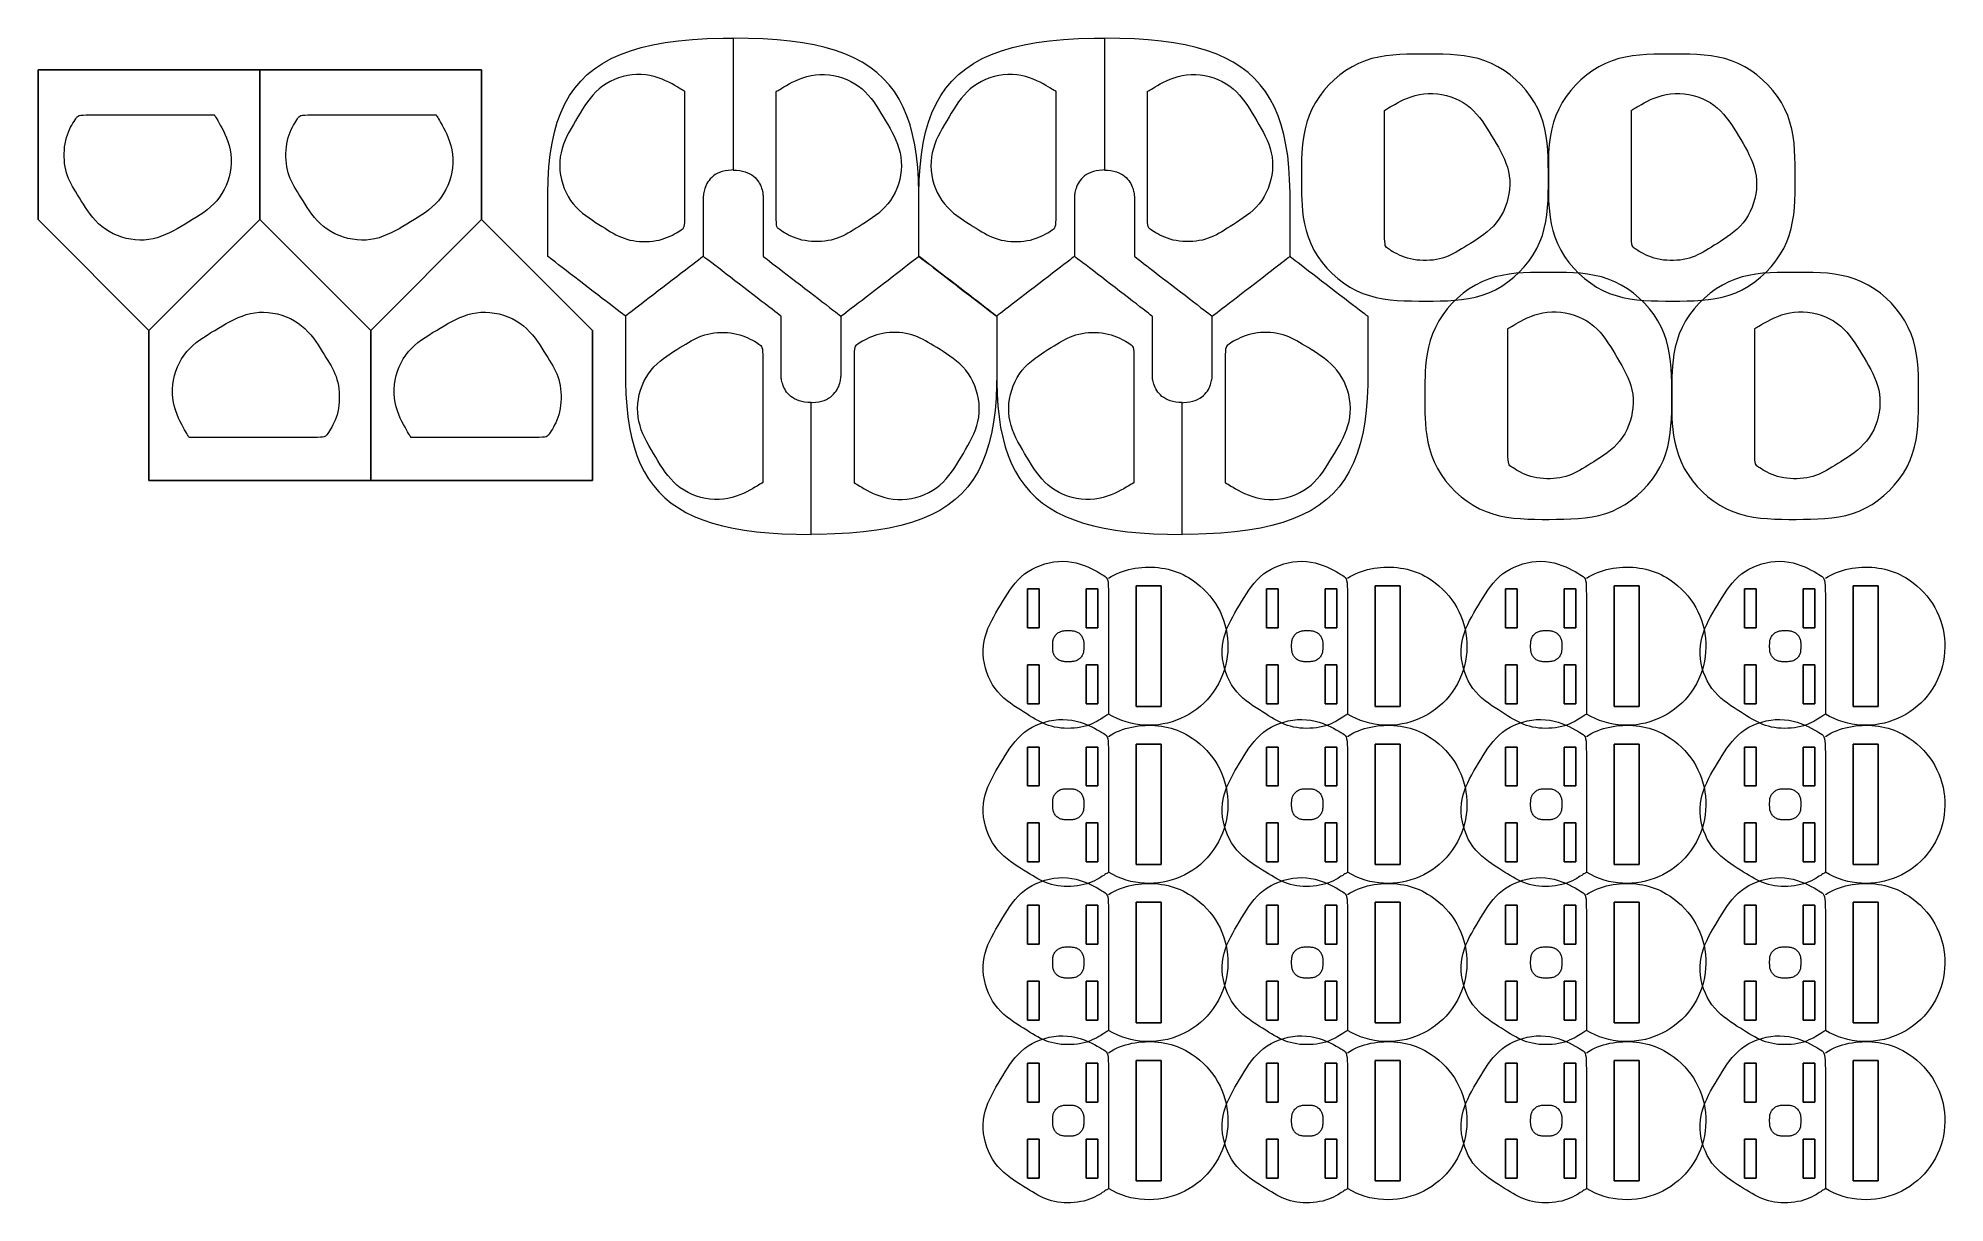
# Model space of a CAD drawing. Header units: millimetres. Extents: x -413 to -167, y -330 to -180.
import ezdxf

# ---------------------------------------------------------------- set-up
doc = ezdxf.new("R2010")
doc.units = ezdxf.units.MM
doc.layers.add('CUT', color=7, linetype='CONTINUOUS')
doc.layers.add('ENGRAVE', color=7, linetype='CONTINUOUS')

msp = doc.modelspace()

# ---------------------------------------------------------------- linework, layer by layer
at = {"layer": 'CUT', "color": 7, "linetype": 'CONTINUOUS', "lineweight": 0}
for p, q in [((-336.42, -181.75), (-335.03, -181.34)), ((-335.03, -181.34), (-333.54, -180.99)), ((-333.54, -180.99), (-331.95, -180.7)), ((-331.95, -180.7), (-330.25, -180.48)), ((-330.25, -180.48), (-328.45, -180.31)), ((-328.45, -180.31), (-326.54, -180.19)), ((-326.54, -180.19), (-324.52, -180.14)), ((-324.52, -180.14), (-323.2, -180.14)), ((-321.23, -180.15), (-323.2, -180.13)), ((-323.2, -180.14), (-323.2, -180.27)), ((-323.2, -180.27), (-323.2, -180.56)), ((-323.2, -180.56), (-323.2, -180.98)), ((-323.2, -180.98), (-323.2, -181.51)), ((-319.35, -180.22), (-321.23, -180.15)), ((-317.57, -180.34), (-319.35, -180.22)), ((-315.89, -180.51), (-317.57, -180.34)), ((-314.3, -180.73), (-315.89, -180.51)), ((-312.8, -181), (-314.3, -180.73)), ((-311.4, -181.33), (-312.8, -181)), ((-310.08, -181.72), (-311.4, -181.33)), ((-288.7, -181.75), (-287.31, -181.34)), ((-287.31, -181.34), (-285.82, -180.99)), ((-285.82, -180.99), (-284.23, -180.7)), ((-284.23, -180.7), (-282.54, -180.48)), ((-282.54, -180.48), (-280.73, -180.31)), ((-280.73, -180.31), (-278.83, -180.19)), ((-278.83, -180.19), (-276.81, -180.14)), ((-276.81, -180.14), (-275.49, -180.14)), ((-273.51, -180.15), (-275.49, -180.13)), ((-275.49, -180.14), (-275.49, -180.27)), ((-275.49, -180.27), (-275.49, -180.56)), ((-275.49, -180.56), (-275.49, -180.98)), ((-275.49, -180.98), (-275.49, -181.51)), ((-271.64, -180.22), (-273.51, -180.15)), ((-269.86, -180.34), (-271.64, -180.22)), ((-268.18, -180.51), (-269.86, -180.34)), ((-266.59, -180.73), (-268.18, -180.51)), ((-265.09, -181), (-266.59, -180.73)), ((-263.68, -181.33), (-265.09, -181)), ((-262.36, -181.72), (-263.68, -181.33)), ((-341.04, -184.05), (-340.02, -183.37)), ((-340.02, -183.37), (-338.91, -182.76)), ((-338.91, -182.76), (-337.71, -182.22)), ((-337.71, -182.22), (-336.42, -181.75)), ((-323.2, -181.51), (-323.2, -182.16)), ((-323.2, -182.16), (-323.2, -182.89)), ((-323.2, -182.89), (-323.2, -183.71)), ((-323.2, -183.71), (-323.2, -184.6)), ((-308.85, -182.16), (-310.08, -181.72)), ((-307.7, -182.66), (-308.85, -182.16)), ((-306.64, -183.22), (-307.7, -182.66)), ((-305.65, -183.85), (-306.64, -183.22)), ((-293.32, -184.05), (-292.31, -183.37)), ((-292.31, -183.37), (-291.2, -182.76)), ((-291.2, -182.76), (-290, -182.22)), ((-290, -182.22), (-288.7, -181.75)), ((-275.49, -181.51), (-275.49, -182.16)), ((-275.49, -182.16), (-275.49, -182.89)), ((-275.49, -182.89), (-275.49, -183.71)), ((-275.49, -183.71), (-275.49, -184.6)), ((-261.13, -182.16), (-262.36, -181.72)), ((-259.99, -182.66), (-261.13, -182.16)), ((-258.92, -183.22), (-259.99, -182.66)), ((-257.94, -183.85), (-258.92, -183.22)), ((-243.65, -183.8), (-244.45, -184.29)), ((-242.82, -183.38), (-243.65, -183.8)), ((-241.97, -183.03), (-242.82, -183.38)), ((-241.11, -182.76), (-241.97, -183.03)), ((-240.23, -182.56), (-241.11, -182.76)), ((-239.33, -182.4), (-240.23, -182.56)), ((-238.43, -182.3), (-239.33, -182.4)), ((-237.52, -182.23), (-238.43, -182.3)), ((-236.6, -182.19), (-237.52, -182.23)), ((-235.67, -182.17), (-236.6, -182.19)), ((-234.75, -182.17), (-235.67, -182.17)), ((-233.82, -182.17), (-234.75, -182.17)), ((-232.89, -182.17), (-233.82, -182.17)), ((-231.97, -182.19), (-232.89, -182.17)), ((-231.05, -182.23), (-231.97, -182.19)), ((-230.13, -182.3), (-231.05, -182.23)), ((-229.23, -182.4), (-230.13, -182.3)), ((-228.34, -182.56), (-229.23, -182.4)), ((-227.46, -182.76), (-228.34, -182.56)), ((-226.59, -183.03), (-227.46, -182.76)), ((-225.74, -183.38), (-226.59, -183.03)), ((-224.92, -183.8), (-225.74, -183.38)), ((-224.11, -184.29), (-224.92, -183.8)), ((-211.92, -183.8), (-212.72, -184.29)), ((-211.09, -183.38), (-211.92, -183.8)), ((-210.24, -183.03), (-211.09, -183.38)), ((-209.38, -182.76), (-210.24, -183.03)), ((-208.5, -182.56), (-209.38, -182.76)), ((-207.6, -182.4), (-208.5, -182.56)), ((-206.7, -182.3), (-207.6, -182.4)), ((-205.79, -182.23), (-206.7, -182.3)), ((-204.87, -182.19), (-205.79, -182.23)), ((-203.94, -182.17), (-204.87, -182.19)), ((-203.02, -182.17), (-203.94, -182.17)), ((-202.09, -182.17), (-203.02, -182.17)), ((-201.16, -182.17), (-202.09, -182.17)), ((-200.24, -182.19), (-201.16, -182.17)), ((-199.32, -182.23), (-200.24, -182.19)), ((-198.4, -182.3), (-199.32, -182.23)), ((-197.5, -182.4), (-198.4, -182.3)), ((-196.61, -182.56), (-197.5, -182.4)), ((-195.73, -182.76), (-196.61, -182.56)), ((-194.86, -183.03), (-195.73, -182.76)), ((-194.01, -183.38), (-194.86, -183.03)), ((-193.18, -183.8), (-194.01, -183.38)), ((-192.38, -184.29), (-193.18, -183.8)), ((-343.57, -186.53), (-342.81, -185.63)), ((-342.81, -185.63), (-341.97, -184.8)), ((-341.97, -184.8), (-341.04, -184.05)), ((-323.2, -184.6), (-323.2, -185.53)), ((-323.2, -185.53), (-323.2, -186.51)), ((-304.75, -184.54), (-305.65, -183.85)), ((-303.92, -185.29), (-304.75, -184.54)), ((-303.17, -186.11), (-303.92, -185.29)), ((-302.49, -187), (-303.17, -186.11)), ((-295.86, -186.53), (-295.1, -185.63)), ((-295.1, -185.63), (-294.25, -184.8)), ((-294.25, -184.8), (-293.32, -184.05)), ((-275.49, -184.6), (-275.49, -185.53)), ((-275.49, -185.53), (-275.49, -186.51)), ((-257.03, -184.54), (-257.94, -183.85)), ((-256.21, -185.29), (-257.03, -184.54)), ((-255.46, -186.11), (-256.21, -185.29)), ((-254.78, -187), (-255.46, -186.11)), ((-246.64, -186.14), (-247.28, -186.86)), ((-245.96, -185.47), (-246.64, -186.14)), ((-245.22, -184.85), (-245.96, -185.47)), ((-244.45, -184.29), (-245.22, -184.85)), ((-223.34, -184.85), (-224.11, -184.29)), ((-222.61, -185.47), (-223.34, -184.85)), ((-221.92, -186.14), (-222.61, -185.47)), ((-221.28, -186.86), (-221.92, -186.14)), ((-214.91, -186.14), (-215.55, -186.86)), ((-214.23, -185.47), (-214.91, -186.14)), ((-213.49, -184.85), (-214.23, -185.47)), ((-212.72, -184.29), (-213.49, -184.85)), ((-191.61, -184.85), (-192.38, -184.29)), ((-190.88, -185.47), (-191.61, -184.85)), ((-190.19, -186.14), (-190.88, -185.47)), ((-189.55, -186.86), (-190.19, -186.14)), ((-345.37, -189.7), (-344.85, -188.56)), ((-344.85, -188.56), (-344.25, -187.51)), ((-344.25, -187.51), (-343.57, -186.53)), ((-323.2, -186.51), (-323.2, -187.52)), ((-323.2, -187.52), (-323.2, -188.54)), ((-323.2, -188.54), (-323.2, -189.56)), ((-301.89, -187.96), (-302.49, -187)), ((-301.35, -188.98), (-301.89, -187.96)), ((-297.66, -189.7), (-297.14, -188.56)), ((-297.14, -188.56), (-296.54, -187.51)), ((-296.54, -187.51), (-295.86, -186.53)), ((-275.49, -186.51), (-275.49, -187.52)), ((-275.49, -187.52), (-275.49, -188.54)), ((-275.49, -188.54), (-275.49, -189.56)), ((-254.17, -187.96), (-254.78, -187)), ((-253.63, -188.98), (-254.17, -187.96)), ((-248.37, -188.41), (-248.82, -189.24)), ((-247.86, -187.62), (-248.37, -188.41)), ((-247.28, -186.86), (-247.86, -187.62)), ((-220.71, -187.62), (-221.28, -186.86)), ((-220.19, -188.41), (-220.71, -187.62)), ((-219.75, -189.24), (-220.19, -188.41)), ((-216.64, -188.41), (-217.09, -189.24)), ((-216.13, -187.62), (-216.64, -188.41)), ((-215.55, -186.86), (-216.13, -187.62)), ((-188.97, -187.62), (-189.55, -186.86)), ((-188.46, -188.41), (-188.97, -187.62)), ((-188.02, -189.24), (-188.46, -188.41)), ((-346.2, -192.22), (-345.82, -190.92)), ((-345.82, -190.92), (-345.37, -189.7)), ((-323.2, -189.56), (-323.2, -190.57)), ((-323.2, -190.57), (-323.2, -191.55)), ((-300.88, -190.09), (-301.35, -188.98)), ((-300.48, -191.26), (-300.88, -190.09)), ((-298.48, -192.22), (-298.11, -190.92)), ((-298.11, -190.92), (-297.66, -189.7)), ((-275.49, -189.56), (-275.49, -190.57)), ((-275.49, -190.57), (-275.49, -191.55)), ((-253.17, -190.09), (-253.63, -188.98)), ((-252.76, -191.26), (-253.17, -190.09)), ((-249.48, -190.93), (-249.7, -191.78)), ((-249.18, -190.08), (-249.48, -190.93)), ((-248.82, -189.24), (-249.18, -190.08)), ((-219.38, -190.08), (-219.75, -189.24)), ((-219.09, -190.94), (-219.38, -190.08)), ((-218.86, -191.81), (-219.09, -190.94)), ((-217.75, -190.93), (-217.97, -191.78)), ((-217.45, -190.08), (-217.75, -190.93)), ((-217.09, -189.24), (-217.45, -190.08)), ((-187.65, -190.08), (-188.02, -189.24)), ((-187.36, -190.94), (-187.65, -190.08)), ((-187.13, -191.81), (-187.36, -190.94)), ((-346.74, -195.09), (-346.5, -193.61)), ((-346.5, -193.61), (-346.2, -192.22)), ((-323.2, -191.55), (-323.2, -192.49)), ((-323.2, -192.49), (-323.2, -193.38)), ((-323.2, -193.38), (-323.2, -194.21)), ((-300.14, -192.51), (-300.48, -191.26)), ((-299.86, -193.84), (-300.14, -192.51)), ((-299.02, -195.09), (-298.79, -193.61)), ((-298.79, -193.61), (-298.48, -192.22)), ((-275.49, -191.55), (-275.49, -192.49)), ((-275.49, -192.49), (-275.49, -193.38)), ((-275.49, -193.38), (-275.49, -194.21)), ((-252.43, -192.51), (-252.76, -191.26)), ((-252.15, -193.84), (-252.43, -192.51)), ((-249.99, -193.43), (-250.07, -194.2)), ((-249.87, -192.62), (-249.99, -193.43)), ((-249.7, -191.78), (-249.87, -192.62)), ((-218.69, -192.7), (-218.86, -191.81)), ((-218.57, -193.6), (-218.69, -192.7)), ((-218.5, -194.51), (-218.57, -193.6)), ((-218.26, -193.43), (-218.34, -194.2)), ((-218.14, -192.62), (-218.26, -193.43)), ((-217.97, -191.78), (-218.14, -192.62)), ((-186.96, -192.7), (-187.13, -191.81)), ((-186.84, -193.6), (-186.96, -192.7)), ((-186.76, -194.51), (-186.84, -193.6)), ((-346.91, -196.66), (-346.74, -195.09)), ((-323.2, -194.21), (-323.2, -194.96)), ((-323.2, -194.96), (-323.2, -195.61)), ((-323.2, -195.61), (-323.2, -196.16)), ((-299.65, -195.25), (-299.86, -193.84)), ((-299.49, -196.73), (-299.65, -195.25)), ((-299.19, -196.66), (-299.02, -195.09)), ((-275.49, -194.21), (-275.49, -194.96)), ((-275.49, -194.96), (-275.49, -195.61)), ((-275.49, -195.61), (-275.49, -196.16)), ((-251.93, -195.25), (-252.15, -193.84)), ((-251.78, -196.73), (-251.93, -195.25)), ((-250.14, -195.58), (-250.15, -196.17)), ((-250.12, -194.93), (-250.14, -195.58)), ((-250.07, -194.2), (-250.12, -194.93)), ((-218.45, -195.43), (-218.5, -194.51)), ((-218.43, -196.35), (-218.45, -195.43)), ((-218.41, -195.58), (-218.42, -196.17)), ((-218.39, -194.93), (-218.41, -195.58)), ((-218.34, -194.2), (-218.39, -194.93)), ((-186.72, -195.43), (-186.76, -194.51)), ((-186.69, -196.35), (-186.72, -195.43)), ((-347.06, -200.07), (-347.01, -198.32)), ((-347.01, -198.32), (-346.91, -196.66)), ((-326.32, -198.4), (-326.47, -198.6)), ((-326.16, -198.2), (-326.32, -198.4)), ((-325.97, -198.01), (-326.16, -198.2)), ((-325.75, -197.83), (-325.97, -198.01)), ((-325.51, -197.66), (-325.75, -197.83)), ((-325.25, -197.51), (-325.51, -197.66)), ((-324.95, -197.37), (-325.25, -197.51)), ((-324.62, -197.26), (-324.95, -197.37)), ((-324.26, -197.17), (-324.62, -197.26)), ((-323.86, -197.11), (-324.26, -197.17)), ((-323.43, -197.08), (-323.86, -197.11)), ((-323.2, -197.06), (-323.43, -197.08)), ((-323.2, -196.16), (-323.2, -196.6)), ((-323.2, -196.6), (-323.2, -196.9)), ((-323.2, -196.9), (-323.2, -197.06)), ((-323.2, -197.08), (-322.77, -197.09)), ((-322.77, -197.09), (-322.37, -197.14)), ((-322.37, -197.14), (-322, -197.21)), ((-322, -197.21), (-321.67, -197.3)), ((-321.67, -197.3), (-321.36, -197.42)), ((-321.36, -197.42), (-321.08, -197.55)), ((-321.08, -197.55), (-320.83, -197.7)), ((-320.83, -197.7), (-320.6, -197.87)), ((-320.6, -197.87), (-320.4, -198.04)), ((-320.4, -198.04), (-320.22, -198.23)), ((-320.22, -198.23), (-320.07, -198.42)), ((-320.07, -198.42), (-319.93, -198.62)), ((-299.39, -198.3), (-299.49, -196.73)), ((-299.35, -199.95), (-299.39, -198.3)), ((-299.34, -200.07), (-299.3, -198.32)), ((-299.3, -198.32), (-299.19, -196.66)), ((-278.61, -198.4), (-278.75, -198.6)), ((-278.44, -198.2), (-278.61, -198.4)), ((-278.25, -198.01), (-278.44, -198.2)), ((-278.04, -197.83), (-278.25, -198.01)), ((-277.8, -197.66), (-278.04, -197.83)), ((-277.53, -197.51), (-277.8, -197.66)), ((-277.23, -197.37), (-277.53, -197.51)), ((-276.9, -197.26), (-277.23, -197.37)), ((-276.54, -197.17), (-276.9, -197.26)), ((-276.15, -197.11), (-276.54, -197.17)), ((-275.72, -197.08), (-276.15, -197.11)), ((-275.49, -197.06), (-275.72, -197.08)), ((-275.49, -196.16), (-275.49, -196.6)), ((-275.49, -196.6), (-275.49, -196.9)), ((-275.49, -196.9), (-275.49, -197.06)), ((-275.49, -197.08), (-275.05, -197.09)), ((-275.05, -197.09), (-274.65, -197.14)), ((-274.65, -197.14), (-274.29, -197.21)), ((-274.29, -197.21), (-273.95, -197.3)), ((-273.95, -197.3), (-273.64, -197.42)), ((-273.64, -197.42), (-273.36, -197.55)), ((-273.36, -197.55), (-273.11, -197.7)), ((-273.11, -197.7), (-272.89, -197.87)), ((-272.89, -197.87), (-272.69, -198.04)), ((-272.69, -198.04), (-272.51, -198.23)), ((-272.51, -198.23), (-272.35, -198.42)), ((-272.35, -198.42), (-272.21, -198.62)), ((-251.68, -198.3), (-251.78, -196.73)), ((-251.63, -199.95), (-251.68, -198.3)), ((-250.15, -196.17), (-250.15, -196.66)), ((-250.15, -196.66), (-250.15, -197.06)), ((-250.15, -197.06), (-250.15, -197.37)), ((-250.15, -197.37), (-250.15, -197.61)), ((-250.15, -197.61), (-250.15, -197.78)), ((-250.15, -197.78), (-250.15, -197.9)), ((-250.15, -197.9), (-250.15, -197.98)), ((-250.15, -197.98), (-250.15, -198.02)), ((-250.15, -198.02), (-250.15, -198.03)), ((-250.15, -198.03), (-250.15, -198.03)), ((-250.15, -198.03), (-250.15, -198.03)), ((-250.15, -198.03), (-250.15, -198.03)), ((-250.15, -198.03), (-250.15, -198.03)), ((-250.15, -198.03), (-250.15, -198.03)), ((-250.15, -198.03), (-250.15, -198.03)), ((-250.15, -198.03), (-250.15, -198.03)), ((-250.15, -198.03), (-250.15, -198.03)), ((-250.15, -198.03), (-250.15, -198.03)), ((-250.15, -198.03), (-250.15, -198.03)), ((-250.15, -198.03), (-250.15, -198.03)), ((-250.15, -198.03), (-250.15, -198.03)), ((-250.15, -198.03), (-250.15, -198.03)), ((-250.15, -198.03), (-250.15, -198.03)), ((-250.15, -198.03), (-250.15, -198.03)), ((-250.15, -198.03), (-250.15, -198.03)), ((-250.15, -198.03), (-250.15, -198.03)), ((-250.15, -198.03), (-250.15, -198.03)), ((-250.15, -198.03), (-250.15, -198.03)), ((-250.15, -198.03), (-250.15, -198.03)), ((-250.15, -198.03), (-250.15, -198.04)), ((-250.15, -198.04), (-250.15, -198.05)), ((-250.15, -198.05), (-250.15, -198.08)), ((-250.15, -198.08), (-250.15, -198.14)), ((-250.15, -198.14), (-250.15, -198.24)), ((-250.15, -198.24), (-250.15, -198.39)), ((-250.15, -198.39), (-250.15, -198.6)), ((-218.42, -197.28), (-218.43, -196.35)), ((-218.42, -196.17), (-218.42, -196.66)), ((-218.42, -196.66), (-218.42, -197.06)), ((-218.42, -197.06), (-218.42, -197.37)), ((-218.42, -198.21), (-218.42, -197.28)), ((-218.42, -197.37), (-218.42, -197.61)), ((-218.42, -197.61), (-218.42, -197.78)), ((-218.42, -197.78), (-218.42, -197.9)), ((-218.42, -197.9), (-218.42, -197.98)), ((-218.42, -197.98), (-218.42, -198.02)), ((-218.42, -198.02), (-218.42, -198.03)), ((-218.42, -198.03), (-218.42, -198.03)), ((-218.42, -198.03), (-218.42, -198.03)), ((-218.42, -198.03), (-218.42, -198.03)), ((-218.42, -198.03), (-218.42, -198.03)), ((-218.42, -198.03), (-218.42, -198.03)), ((-218.42, -198.03), (-218.42, -198.03)), ((-218.42, -198.03), (-218.42, -198.03)), ((-218.42, -198.03), (-218.42, -198.03)), ((-218.42, -198.03), (-218.42, -198.03)), ((-218.42, -198.03), (-218.42, -198.03)), ((-218.42, -198.03), (-218.42, -198.03)), ((-218.42, -198.03), (-218.42, -198.03)), ((-218.42, -198.03), (-218.42, -198.03)), ((-218.42, -198.03), (-218.42, -198.03)), ((-218.42, -198.03), (-218.42, -198.03)), ((-218.42, -198.03), (-218.42, -198.03)), ((-218.42, -198.03), (-218.42, -198.03)), ((-218.42, -198.03), (-218.42, -198.03)), ((-218.42, -198.03), (-218.42, -198.03)), ((-218.42, -198.03), (-218.42, -198.03)), ((-218.42, -198.03), (-218.42, -198.04)), ((-218.42, -198.04), (-218.42, -198.05)), ((-218.42, -198.05), (-218.42, -198.08)), ((-218.42, -198.08), (-218.42, -198.14)), ((-218.42, -198.14), (-218.42, -198.24)), ((-218.42, -199.14), (-218.42, -198.21)), ((-218.42, -198.24), (-218.42, -198.39)), ((-218.42, -198.39), (-218.42, -198.6)), ((-186.69, -197.28), (-186.69, -196.35)), ((-186.69, -198.21), (-186.69, -197.28)), ((-186.69, -199.14), (-186.69, -198.21)), ((-347.06, -200.54), (-347.06, -200.07)), ((-347.06, -200.63), (-347.06, -200.54)), ((-347.06, -200.78), (-347.06, -200.63)), ((-347.06, -200.99), (-347.06, -200.78)), ((-347.06, -201.25), (-347.06, -200.99)), ((-327.04, -200.35), (-327.05, -200.43)), ((-327.05, -200.43), (-327.05, -200.49)), ((-327.05, -200.49), (-327.05, -200.52)), ((-327.05, -200.52), (-327.05, -200.53)), ((-327.05, -200.53), (-327.05, -200.61)), ((-327.05, -200.61), (-327.05, -200.76)), ((-327.05, -200.76), (-327.05, -200.96)), ((-327.05, -200.96), (-327.05, -201.21)), ((-327.03, -200.24), (-327.04, -200.35)), ((-327.02, -200.11), (-327.03, -200.24)), ((-326.99, -199.96), (-327.02, -200.11)), ((-326.96, -199.79), (-326.99, -199.96)), ((-326.91, -199.61), (-326.96, -199.79)), ((-326.85, -199.42), (-326.91, -199.61)), ((-326.78, -199.22), (-326.85, -199.42)), ((-326.69, -199.02), (-326.78, -199.22)), ((-326.59, -198.81), (-326.69, -199.02)), ((-326.47, -198.6), (-326.59, -198.81)), ((-319.93, -198.62), (-319.81, -198.82)), ((-319.81, -198.82), (-319.71, -199.02)), ((-319.71, -199.02), (-319.63, -199.22)), ((-319.63, -199.22), (-319.56, -199.41)), ((-319.56, -199.41), (-319.5, -199.6)), ((-319.5, -199.6), (-319.46, -199.77)), ((-319.46, -199.77), (-319.42, -199.93)), ((-319.42, -199.93), (-319.4, -200.08)), ((-319.4, -200.08), (-319.38, -200.21)), ((-319.38, -200.21), (-319.37, -200.32)), ((-319.37, -200.32), (-319.36, -200.41)), ((-319.36, -200.41), (-319.36, -200.47)), ((-319.36, -200.47), (-319.36, -200.51)), ((-319.36, -200.51), (-319.36, -200.52)), ((-319.36, -200.52), (-319.36, -200.57)), ((-319.36, -200.57), (-319.36, -200.68)), ((-319.36, -200.68), (-319.36, -200.85)), ((-319.36, -200.85), (-319.36, -201.07)), ((-299.35, -200.53), (-299.35, -199.95)), ((-299.35, -200.54), (-299.34, -200.07)), ((-299.35, -200.61), (-299.35, -200.53)), ((-299.35, -200.63), (-299.35, -200.54)), ((-299.35, -200.74), (-299.35, -200.61)), ((-299.35, -200.78), (-299.35, -200.63)), ((-299.35, -200.92), (-299.35, -200.74)), ((-299.35, -200.99), (-299.35, -200.78)), ((-299.35, -201.15), (-299.35, -200.92)), ((-299.35, -201.25), (-299.35, -200.99)), ((-279.33, -200.43), (-279.34, -200.49)), ((-279.34, -200.49), (-279.34, -200.52)), ((-279.34, -200.52), (-279.34, -200.53)), ((-279.34, -200.53), (-279.34, -200.61)), ((-279.34, -200.61), (-279.34, -200.76)), ((-279.34, -200.76), (-279.34, -200.96)), ((-279.34, -200.96), (-279.34, -201.21)), ((-279.32, -200.24), (-279.33, -200.35)), ((-279.33, -200.35), (-279.33, -200.43)), ((-279.3, -200.11), (-279.32, -200.24)), ((-279.28, -199.96), (-279.3, -200.11)), ((-279.24, -199.79), (-279.28, -199.96)), ((-279.2, -199.61), (-279.24, -199.79)), ((-279.14, -199.42), (-279.2, -199.61)), ((-279.07, -199.22), (-279.14, -199.42)), ((-278.98, -199.02), (-279.07, -199.22)), ((-278.87, -198.81), (-278.98, -199.02)), ((-278.75, -198.6), (-278.87, -198.81)), ((-272.21, -198.62), (-272.1, -198.82)), ((-272.1, -198.82), (-272, -199.02)), ((-272, -199.02), (-271.91, -199.22)), ((-271.91, -199.22), (-271.84, -199.41)), ((-271.84, -199.41), (-271.78, -199.6)), ((-271.78, -199.6), (-271.74, -199.77)), ((-271.74, -199.77), (-271.71, -199.93)), ((-271.71, -199.93), (-271.68, -200.08)), ((-271.68, -200.08), (-271.66, -200.21)), ((-271.66, -200.21), (-271.65, -200.32)), ((-271.65, -200.32), (-271.64, -200.41)), ((-271.64, -200.41), (-271.64, -200.47)), ((-271.64, -200.47), (-271.64, -200.51)), ((-271.64, -200.51), (-271.64, -200.52)), ((-271.64, -200.52), (-271.64, -200.57)), ((-271.64, -200.57), (-271.64, -200.68)), ((-271.64, -200.68), (-271.64, -200.85)), ((-271.64, -200.85), (-271.64, -201.07)), ((-251.63, -200.53), (-251.63, -199.95)), ((-251.63, -200.61), (-251.63, -200.53)), ((-251.63, -200.74), (-251.63, -200.61)), ((-251.63, -200.92), (-251.63, -200.74)), ((-251.63, -201.15), (-251.63, -200.92)), ((-250.15, -198.6), (-250.15, -198.88)), ((-250.15, -198.88), (-250.15, -199.25)), ((-250.15, -199.25), (-250.15, -199.71)), ((-250.15, -199.71), (-250.14, -200.26)), ((-250.14, -200.26), (-250.13, -200.89)), ((-250.13, -200.89), (-250.09, -201.59)), ((-218.52, -201.9), (-218.46, -200.98)), ((-218.46, -200.98), (-218.43, -200.06)), ((-218.43, -200.06), (-218.42, -199.14)), ((-218.42, -198.6), (-218.42, -198.88)), ((-218.42, -198.88), (-218.42, -199.25)), ((-218.42, -199.25), (-218.42, -199.71)), ((-218.42, -199.71), (-218.41, -200.26)), ((-218.41, -200.26), (-218.4, -200.89)), ((-218.4, -200.89), (-218.36, -201.59)), ((-186.79, -201.9), (-186.73, -200.98)), ((-186.73, -200.98), (-186.7, -200.06)), ((-186.7, -200.06), (-186.69, -199.14)), ((-347.06, -201.55), (-347.06, -201.25)), ((-347.06, -201.9), (-347.06, -201.55)), ((-347.06, -202.28), (-347.06, -201.9)), ((-347.06, -202.69), (-347.06, -202.28)), ((-347.06, -203.12), (-347.06, -202.69)), ((-347.06, -203.56), (-347.06, -203.12)), ((-327.05, -201.21), (-327.05, -201.51)), ((-327.05, -201.51), (-327.05, -201.85)), ((-327.05, -201.85), (-327.05, -202.23)), ((-327.05, -202.23), (-327.05, -202.64)), ((-327.05, -202.64), (-327.05, -203.06)), ((-327.05, -203.06), (-327.05, -203.51)), ((-319.36, -201.07), (-319.36, -201.34)), ((-319.36, -201.34), (-319.36, -201.65)), ((-319.36, -201.65), (-319.36, -201.99)), ((-319.36, -201.99), (-319.36, -202.37)), ((-319.36, -202.37), (-319.36, -202.77)), ((-319.36, -202.77), (-319.36, -203.18)), ((-319.36, -203.18), (-319.36, -203.62)), ((-299.35, -201.43), (-299.35, -201.15)), ((-299.35, -201.55), (-299.35, -201.25)), ((-299.35, -201.74), (-299.35, -201.43)), ((-299.35, -201.9), (-299.35, -201.55)), ((-299.35, -202.08), (-299.35, -201.74)), ((-299.35, -202.28), (-299.35, -201.9)), ((-299.35, -202.46), (-299.35, -202.08)), ((-299.35, -202.69), (-299.35, -202.28)), ((-299.35, -202.85), (-299.35, -202.46)), ((-299.35, -203.12), (-299.35, -202.69)), ((-299.35, -203.26), (-299.35, -202.85)), ((-299.35, -203.56), (-299.35, -203.12)), ((-299.35, -203.69), (-299.35, -203.26)), ((-279.34, -201.21), (-279.34, -201.51)), ((-279.34, -201.51), (-279.34, -201.85)), ((-279.34, -201.85), (-279.34, -202.23)), ((-279.34, -202.23), (-279.34, -202.64)), ((-279.34, -202.64), (-279.34, -203.06)), ((-279.34, -203.06), (-279.34, -203.51)), ((-271.64, -201.07), (-271.64, -201.34)), ((-271.64, -201.34), (-271.64, -201.65)), ((-271.64, -201.65), (-271.64, -201.99)), ((-271.64, -201.99), (-271.64, -202.37)), ((-271.64, -202.37), (-271.64, -202.77)), ((-271.64, -202.77), (-271.64, -203.18)), ((-271.64, -203.18), (-271.64, -203.62)), ((-251.63, -201.43), (-251.63, -201.15)), ((-251.63, -201.74), (-251.63, -201.43)), ((-251.63, -202.08), (-251.63, -201.74)), ((-251.63, -202.46), (-251.63, -202.08)), ((-251.63, -202.85), (-251.63, -202.46)), ((-251.63, -203.26), (-251.63, -202.85)), ((-251.63, -203.69), (-251.63, -203.26)), ((-250.09, -201.59), (-250.02, -202.34)), ((-250.02, -202.34), (-249.92, -203.14)), ((-249.92, -203.14), (-249.77, -203.97)), ((-218.75, -203.7), (-218.61, -202.81)), ((-218.61, -202.81), (-218.52, -201.9)), ((-218.36, -201.59), (-218.29, -202.34)), ((-218.29, -202.34), (-218.19, -203.14)), ((-218.19, -203.14), (-218.04, -203.97)), ((-187.02, -203.7), (-186.88, -202.81)), ((-186.88, -202.81), (-186.79, -201.9)), ((-347.06, -204.02), (-347.06, -203.56)), ((-347.06, -204.48), (-347.06, -204.02)), ((-347.06, -204.94), (-347.06, -204.48)), ((-347.06, -205.39), (-347.06, -204.94)), ((-347.06, -205.82), (-347.06, -205.39)), ((-347.06, -206.24), (-347.06, -205.82)), ((-327.05, -203.51), (-327.05, -203.96)), ((-327.05, -203.96), (-327.05, -204.42)), ((-327.05, -204.42), (-327.05, -204.88)), ((-327.05, -204.88), (-327.05, -205.33)), ((-327.05, -205.33), (-327.05, -205.77)), ((-327.05, -205.77), (-327.05, -206.19)), ((-319.36, -203.62), (-319.36, -204.06)), ((-319.36, -204.06), (-319.36, -204.5)), ((-319.36, -204.5), (-319.36, -204.95)), ((-319.36, -204.95), (-319.36, -205.38)), ((-319.36, -205.38), (-319.36, -205.8)), ((-319.36, -205.8), (-319.36, -206.21)), ((-299.35, -204.02), (-299.35, -203.56)), ((-299.35, -204.12), (-299.35, -203.69)), ((-299.35, -204.48), (-299.35, -204.02)), ((-299.35, -204.55), (-299.35, -204.12)), ((-299.35, -204.94), (-299.35, -204.48)), ((-299.35, -204.99), (-299.35, -204.55)), ((-299.35, -205.39), (-299.35, -204.94)), ((-299.35, -205.41), (-299.35, -204.99)), ((-299.35, -205.82), (-299.35, -205.39)), ((-299.35, -205.82), (-299.35, -205.41)), ((-299.35, -206.22), (-299.35, -205.82)), ((-299.35, -206.24), (-299.35, -205.82)), ((-279.34, -203.51), (-279.34, -203.96)), ((-279.34, -203.96), (-279.34, -204.42)), ((-279.34, -204.42), (-279.34, -204.88)), ((-279.34, -204.88), (-279.34, -205.33)), ((-279.34, -205.33), (-279.34, -205.77)), ((-279.34, -205.77), (-279.34, -206.19)), ((-271.64, -203.62), (-271.64, -204.06)), ((-271.64, -204.06), (-271.64, -204.5)), ((-271.64, -204.5), (-271.64, -204.95)), ((-271.64, -204.95), (-271.64, -205.38)), ((-271.64, -205.38), (-271.64, -205.8)), ((-271.64, -205.8), (-271.64, -206.21)), ((-251.63, -204.12), (-251.63, -203.69)), ((-251.63, -204.55), (-251.63, -204.12)), ((-251.63, -204.99), (-251.63, -204.55)), ((-251.63, -205.41), (-251.63, -204.99)), ((-251.63, -205.82), (-251.63, -205.41)), ((-251.63, -206.22), (-251.63, -205.82)), ((-249.77, -203.97), (-249.57, -204.82)), ((-249.57, -204.82), (-249.3, -205.67)), ((-249.3, -205.67), (-248.96, -206.52)), ((-219.51, -206.31), (-219.19, -205.46)), ((-219.19, -205.46), (-218.94, -204.59)), ((-218.94, -204.59), (-218.75, -203.7)), ((-218.04, -203.97), (-217.84, -204.82)), ((-217.84, -204.82), (-217.57, -205.67)), ((-217.57, -205.67), (-217.23, -206.52)), ((-187.78, -206.31), (-187.46, -205.46)), ((-187.46, -205.46), (-187.21, -204.59)), ((-187.21, -204.59), (-187.02, -203.7)), ((-347.06, -206.63), (-347.06, -206.24)), ((-347.06, -206.99), (-347.06, -206.63)), ((-347.06, -207.31), (-347.06, -206.99)), ((-347.06, -207.59), (-347.06, -207.31)), ((-347.06, -207.82), (-347.06, -207.59)), ((-347.06, -208), (-347.06, -207.82)), ((-347.06, -208.11), (-347.06, -208)), ((-347.06, -208.15), (-347.06, -208.11)), ((-347.03, -208.18), (-347.06, -208.15)), ((-346.9, -208.28), (-347.03, -208.18)), ((-346.69, -208.44), (-346.9, -208.28)), ((-327.19, -208.26), (-327.39, -208.41)), ((-327.08, -208.17), (-327.19, -208.26)), ((-327.05, -208.15), (-327.08, -208.17)), ((-327.05, -206.19), (-327.05, -206.59)), ((-327.05, -206.59), (-327.05, -206.95)), ((-327.05, -206.95), (-327.05, -207.28)), ((-327.05, -207.28), (-327.05, -207.56)), ((-327.05, -207.56), (-327.05, -207.8)), ((-327.05, -207.8), (-327.05, -207.98)), ((-327.05, -207.98), (-327.05, -208.1)), ((-327.05, -208.1), (-327.05, -208.15)), ((-327.05, -208.15), (-327.05, -208.14)), ((-327.05, -208.14), (-327.05, -208.14)), ((-327.05, -208.14), (-327.05, -208.14)), ((-327.05, -208.14), (-327.05, -208.14)), ((-327.05, -208.14), (-327.05, -208.14)), ((-327.05, -208.16), (-327.05, -208.15)), ((-327.05, -208.15), (-327.05, -208.15)), ((-327.05, -208.15), (-327.05, -208.15)), ((-327.05, -208.15), (-327.05, -208.15)), ((-327.05, -208.15), (-327.05, -208.15)), ((-327.05, -208.15), (-327.05, -208.15)), ((-327.05, -208.15), (-327.05, -208.15)), ((-327.05, -208.15), (-327.05, -208.15)), ((-327.05, -208.15), (-327.05, -208.15)), ((-327.05, -208.15), (-327.05, -208.15)), ((-327.05, -208.17), (-327.05, -208.16)), ((-327.05, -208.16), (-327.05, -208.16)), ((-327.05, -208.16), (-327.05, -208.16)), ((-327.05, -208.16), (-327.05, -208.16)), ((-327.05, -208.16), (-327.05, -208.16)), ((-327.05, -208.16), (-327.05, -208.16)), ((-327.05, -208.16), (-327.05, -208.16)), ((-327.05, -208.16), (-327.05, -208.16)), ((-327.05, -208.16), (-327.05, -208.16)), ((-327.05, -208.16), (-327.05, -208.16)), ((-327.05, -208.16), (-327.05, -208.16)), ((-326.98, -208.22), (-327.05, -208.17)), ((-326.84, -208.33), (-326.98, -208.22)), ((-326.61, -208.5), (-326.84, -208.33)), ((-319.36, -206.21), (-319.36, -206.59)), ((-319.36, -206.59), (-319.36, -206.94)), ((-319.36, -206.94), (-319.36, -207.26)), ((-319.36, -207.26), (-319.36, -207.54)), ((-319.36, -207.54), (-319.36, -207.77)), ((-319.36, -207.77), (-319.36, -207.95)), ((-319.36, -207.95), (-319.36, -208.08)), ((-319.36, -208.08), (-319.36, -208.14)), ((-319.36, -208.14), (-319.34, -208.16)), ((-319.34, -208.16), (-319.26, -208.23)), ((-319.26, -208.23), (-319.09, -208.36)), ((-299.79, -208.49), (-299.57, -208.32)), ((-299.57, -208.32), (-299.42, -208.21)), ((-299.42, -208.21), (-299.35, -208.16)), ((-299.35, -206.59), (-299.35, -206.22)), ((-299.35, -206.63), (-299.35, -206.24)), ((-299.35, -206.93), (-299.35, -206.59)), ((-299.35, -206.99), (-299.35, -206.63)), ((-299.35, -207.24), (-299.35, -206.93)), ((-299.35, -207.31), (-299.35, -206.99)), ((-299.35, -207.52), (-299.35, -207.24)), ((-299.35, -207.59), (-299.35, -207.31)), ((-299.35, -207.75), (-299.35, -207.52)), ((-299.35, -207.82), (-299.35, -207.59)), ((-299.35, -207.93), (-299.35, -207.75)), ((-299.35, -208), (-299.35, -207.82)), ((-299.35, -208.07), (-299.35, -207.93)), ((-299.35, -208.11), (-299.35, -208)), ((-299.35, -208.14), (-299.35, -208.07)), ((-299.35, -208.15), (-299.35, -208.11)), ((-299.35, -208.16), (-299.35, -208.14)), ((-299.31, -208.18), (-299.35, -208.15)), ((-299.35, -208.16), (-299.3, -208.2)), ((-299.18, -208.28), (-299.31, -208.18)), ((-299.3, -208.2), (-299.17, -208.3)), ((-298.98, -208.44), (-299.18, -208.28)), ((-299.17, -208.3), (-298.95, -208.47)), ((-279.48, -208.26), (-279.68, -208.41)), ((-279.36, -208.17), (-279.48, -208.26)), ((-279.34, -208.15), (-279.36, -208.17)), ((-279.34, -206.19), (-279.34, -206.59)), ((-279.34, -206.59), (-279.34, -206.95)), ((-279.34, -206.95), (-279.34, -207.28)), ((-279.34, -207.28), (-279.34, -207.56)), ((-279.34, -207.56), (-279.34, -207.8)), ((-279.34, -207.8), (-279.34, -207.98)), ((-279.34, -207.98), (-279.34, -208.1)), ((-279.34, -208.1), (-279.34, -208.15)), ((-279.34, -208.15), (-279.34, -208.14)), ((-279.34, -208.14), (-279.34, -208.14)), ((-279.34, -208.14), (-279.34, -208.14)), ((-279.34, -208.14), (-279.34, -208.14)), ((-279.34, -208.14), (-279.34, -208.14)), ((-279.34, -208.16), (-279.34, -208.15)), ((-279.34, -208.15), (-279.34, -208.15)), ((-279.34, -208.15), (-279.34, -208.15)), ((-279.34, -208.15), (-279.34, -208.15)), ((-279.34, -208.15), (-279.34, -208.15)), ((-279.34, -208.15), (-279.34, -208.15)), ((-279.34, -208.15), (-279.34, -208.15)), ((-279.34, -208.15), (-279.34, -208.15)), ((-279.34, -208.15), (-279.34, -208.15)), ((-279.34, -208.15), (-279.34, -208.15)), ((-279.33, -208.17), (-279.34, -208.16)), ((-279.34, -208.16), (-279.34, -208.16)), ((-279.34, -208.16), (-279.34, -208.16)), ((-279.34, -208.16), (-279.34, -208.16)), ((-279.34, -208.16), (-279.34, -208.16)), ((-279.34, -208.16), (-279.34, -208.16)), ((-279.34, -208.16), (-279.34, -208.16)), ((-279.34, -208.16), (-279.34, -208.16)), ((-279.34, -208.16), (-279.34, -208.16)), ((-279.34, -208.16), (-279.34, -208.16)), ((-279.34, -208.16), (-279.34, -208.16)), ((-279.27, -208.22), (-279.33, -208.17)), ((-279.12, -208.33), (-279.27, -208.22)), ((-278.9, -208.5), (-279.12, -208.33)), ((-271.64, -206.21), (-271.64, -206.59)), ((-271.64, -206.59), (-271.64, -206.94)), ((-271.64, -206.94), (-271.64, -207.26)), ((-271.64, -207.26), (-271.64, -207.54)), ((-271.64, -207.54), (-271.64, -207.77)), ((-271.64, -207.77), (-271.64, -207.95)), ((-271.64, -207.95), (-271.64, -208.08)), ((-271.64, -208.08), (-271.64, -208.14)), ((-271.64, -208.14), (-271.63, -208.16)), ((-271.63, -208.16), (-271.54, -208.23)), ((-271.54, -208.23), (-271.38, -208.36)), ((-252.07, -208.49), (-251.85, -208.32)), ((-251.85, -208.32), (-251.71, -208.21)), ((-251.71, -208.21), (-251.64, -208.16)), ((-251.64, -208.16), (-251.63, -208.14)), ((-251.63, -206.59), (-251.63, -206.22)), ((-251.63, -206.93), (-251.63, -206.59)), ((-251.63, -207.24), (-251.63, -206.93)), ((-251.63, -207.52), (-251.63, -207.24)), ((-251.63, -207.75), (-251.63, -207.52)), ((-251.63, -207.93), (-251.63, -207.75)), ((-251.63, -208.07), (-251.63, -207.93)), ((-251.63, -208.14), (-251.63, -208.07)), ((-251.63, -208.16), (-251.59, -208.2)), ((-251.59, -208.2), (-251.45, -208.3)), ((-251.45, -208.3), (-251.24, -208.47)), ((-248.96, -206.52), (-248.55, -207.35)), ((-248.55, -207.35), (-248.06, -208.16)), ((-248.06, -208.16), (-247.51, -208.93)), ((-220.91, -208.74), (-220.38, -207.96)), ((-220.38, -207.96), (-219.91, -207.15)), ((-219.91, -207.15), (-219.51, -206.31)), ((-217.23, -206.52), (-216.82, -207.35)), ((-216.82, -207.35), (-216.33, -208.16)), ((-216.33, -208.16), (-215.77, -208.93)), ((-189.18, -208.74), (-188.65, -207.96)), ((-188.65, -207.96), (-188.17, -207.15)), ((-188.17, -207.15), (-187.78, -206.31)), ((-346.41, -208.66), (-346.69, -208.44)), ((-346.06, -208.92), (-346.41, -208.66)), ((-345.65, -209.24), (-346.06, -208.92)), ((-345.19, -209.59), (-345.65, -209.24)), ((-344.69, -209.98), (-345.19, -209.59)), ((-344.15, -210.39), (-344.69, -209.98)), ((-343.58, -210.83), (-344.15, -210.39)), ((-330.46, -210.77), (-331.04, -211.22)), ((-329.89, -210.34), (-330.46, -210.77)), ((-329.36, -209.93), (-329.89, -210.34)), ((-328.86, -209.55), (-329.36, -209.93)), ((-328.41, -209.2), (-328.86, -209.55)), ((-328.01, -208.89), (-328.41, -209.2)), ((-327.67, -208.63), (-328.01, -208.89)), ((-327.39, -208.41), (-327.67, -208.63)), ((-326.32, -208.72), (-326.61, -208.5)), ((-325.97, -208.99), (-326.32, -208.72)), ((-325.57, -209.3), (-325.97, -208.99)), ((-325.12, -209.65), (-325.57, -209.3)), ((-324.63, -210.03), (-325.12, -209.65)), ((-324.11, -210.43), (-324.63, -210.03)), ((-323.56, -210.85), (-324.11, -210.43)), ((-319.09, -208.36), (-318.85, -208.54)), ((-318.85, -208.54), (-318.55, -208.78)), ((-318.55, -208.78), (-318.18, -209.06)), ((-318.18, -209.06), (-317.77, -209.38)), ((-317.77, -209.38), (-317.3, -209.73)), ((-317.3, -209.73), (-316.81, -210.12)), ((-316.81, -210.12), (-316.28, -210.52)), ((-316.28, -210.52), (-315.72, -210.95)), ((-303.31, -211.2), (-302.76, -210.78)), ((-302.76, -210.78), (-302.23, -210.37)), ((-302.23, -210.37), (-301.72, -209.98)), ((-301.72, -209.98), (-301.24, -209.61)), ((-301.24, -209.61), (-300.8, -209.27)), ((-300.8, -209.27), (-300.41, -208.97)), ((-300.41, -208.97), (-300.07, -208.71)), ((-300.07, -208.71), (-299.79, -208.49)), ((-298.69, -208.66), (-298.98, -208.44)), ((-298.95, -208.47), (-298.67, -208.68)), ((-298.34, -208.92), (-298.69, -208.66)), ((-298.67, -208.68), (-298.32, -208.95)), ((-297.94, -209.24), (-298.34, -208.92)), ((-298.32, -208.95), (-297.91, -209.27)), ((-297.48, -209.59), (-297.94, -209.24)), ((-297.91, -209.27), (-297.46, -209.62)), ((-296.97, -209.98), (-297.48, -209.59)), ((-297.46, -209.62), (-296.96, -210)), ((-296.43, -210.39), (-296.97, -209.98)), ((-296.96, -210), (-296.42, -210.41)), ((-295.87, -210.83), (-296.43, -210.39)), ((-296.42, -210.41), (-295.86, -210.84)), ((-282.74, -210.77), (-283.33, -211.22)), ((-282.18, -210.34), (-282.74, -210.77)), ((-281.65, -209.93), (-282.18, -210.34)), ((-281.15, -209.55), (-281.65, -209.93)), ((-280.69, -209.2), (-281.15, -209.55)), ((-280.29, -208.89), (-280.69, -209.2)), ((-279.95, -208.63), (-280.29, -208.89)), ((-279.68, -208.41), (-279.95, -208.63)), ((-278.61, -208.72), (-278.9, -208.5)), ((-278.26, -208.99), (-278.61, -208.72)), ((-277.85, -209.3), (-278.26, -208.99)), ((-277.4, -209.65), (-277.85, -209.3)), ((-276.91, -210.03), (-277.4, -209.65)), ((-276.39, -210.43), (-276.91, -210.03)), ((-275.84, -210.85), (-276.39, -210.43)), ((-271.38, -208.36), (-271.14, -208.54)), ((-271.14, -208.54), (-270.83, -208.78)), ((-270.83, -208.78), (-270.47, -209.06)), ((-270.47, -209.06), (-270.05, -209.38)), ((-270.05, -209.38), (-269.59, -209.73)), ((-269.59, -209.73), (-269.09, -210.12)), ((-269.09, -210.12), (-268.56, -210.52)), ((-268.56, -210.52), (-268.01, -210.95)), ((-255.6, -211.2), (-255.04, -210.78)), ((-255.04, -210.78), (-254.51, -210.37)), ((-254.51, -210.37), (-254, -209.98)), ((-254, -209.98), (-253.53, -209.61)), ((-253.53, -209.61), (-253.09, -209.27)), ((-253.09, -209.27), (-252.7, -208.97)), ((-252.7, -208.97), (-252.35, -208.71)), ((-252.35, -208.71), (-252.07, -208.49)), ((-251.24, -208.47), (-250.95, -208.68)), ((-250.95, -208.68), (-250.6, -208.95)), ((-250.6, -208.95), (-250.2, -209.27)), ((-250.2, -209.27), (-249.74, -209.62)), ((-249.74, -209.62), (-249.24, -210)), ((-249.24, -210), (-248.71, -210.41)), ((-248.71, -210.41), (-248.15, -210.84)), ((-247.51, -208.93), (-246.89, -209.67)), ((-246.89, -209.67), (-246.22, -210.36)), ((-246.22, -210.36), (-245.5, -211)), ((-224.36, -210.6), (-225.24, -210.81)), ((-223.47, -210.45), (-224.36, -210.6)), ((-222.57, -210.34), (-223.47, -210.45)), ((-222.88, -210.84), (-222.17, -210.19)), ((-221.65, -210.28), (-222.57, -210.34)), ((-222.17, -210.19), (-221.52, -209.49)), ((-220.73, -210.24), (-221.65, -210.28)), ((-221.52, -209.49), (-220.91, -208.74)), ((-219.81, -210.22), (-220.73, -210.24)), ((-218.88, -210.22), (-219.81, -210.22)), ((-217.95, -210.22), (-218.88, -210.22)), ((-217.03, -210.22), (-217.95, -210.22)), ((-216.1, -210.24), (-217.03, -210.22)), ((-215.18, -210.28), (-216.1, -210.24)), ((-215.77, -208.93), (-215.16, -209.67)), ((-214.27, -210.34), (-215.18, -210.28)), ((-215.16, -209.67), (-214.49, -210.36)), ((-214.49, -210.36), (-213.77, -211)), ((-213.37, -210.45), (-214.27, -210.34)), ((-212.47, -210.6), (-213.37, -210.45)), ((-211.59, -210.81), (-212.47, -210.6)), ((-192.63, -210.6), (-193.51, -210.81)), ((-191.74, -210.45), (-192.63, -210.6)), ((-190.83, -210.34), (-191.74, -210.45)), ((-191.15, -210.84), (-190.44, -210.19)), ((-189.92, -210.28), (-190.83, -210.34)), ((-190.44, -210.19), (-189.79, -209.49)), ((-189, -210.24), (-189.92, -210.28)), ((-189.79, -209.49), (-189.18, -208.74)), ((-188.08, -210.22), (-189, -210.24)), ((-187.15, -210.22), (-188.08, -210.22)), ((-186.22, -210.22), (-187.15, -210.22)), ((-185.29, -210.22), (-186.22, -210.22)), ((-184.37, -210.24), (-185.29, -210.22)), ((-183.45, -210.28), (-184.37, -210.24)), ((-182.54, -210.34), (-183.45, -210.28)), ((-181.63, -210.45), (-182.54, -210.34)), ((-180.74, -210.6), (-181.63, -210.45)), ((-179.86, -210.81), (-180.74, -210.6)), ((-343, -211.28), (-343.58, -210.83)), ((-342.4, -211.74), (-343, -211.28)), ((-341.8, -212.2), (-342.4, -211.74)), ((-341.2, -212.67), (-341.8, -212.2)), ((-340.61, -213.12), (-341.2, -212.67)), ((-340.04, -213.56), (-340.61, -213.12)), ((-333.43, -213.06), (-334.01, -213.5)), ((-332.84, -212.61), (-333.43, -213.06)), ((-332.24, -212.15), (-332.84, -212.61)), ((-331.64, -211.68), (-332.24, -212.15)), ((-331.04, -211.22), (-331.64, -211.68)), ((-322.99, -211.29), (-323.56, -210.85)), ((-322.41, -211.73), (-322.99, -211.29)), ((-321.83, -212.18), (-322.41, -211.73)), ((-321.25, -212.63), (-321.83, -212.18)), ((-320.68, -213.06), (-321.25, -212.63)), ((-320.13, -213.49), (-320.68, -213.06)), ((-315.72, -210.95), (-315.15, -211.39)), ((-315.15, -211.39), (-314.57, -211.83)), ((-314.57, -211.83), (-313.99, -212.28)), ((-313.99, -212.28), (-313.41, -212.73)), ((-313.41, -212.73), (-312.84, -213.16)), ((-312.84, -213.16), (-312.3, -213.58)), ((-306.12, -213.36), (-305.57, -212.94)), ((-305.57, -212.94), (-305.01, -212.51)), ((-305.01, -212.51), (-304.44, -212.07)), ((-304.44, -212.07), (-303.87, -211.64)), ((-303.87, -211.64), (-303.31, -211.2)), ((-295.28, -211.28), (-295.87, -210.83)), ((-295.86, -210.84), (-295.28, -211.29)), ((-294.68, -211.74), (-295.28, -211.28)), ((-295.28, -211.29), (-294.69, -211.74)), ((-294.69, -211.74), (-294.1, -212.2)), ((-294.08, -212.2), (-294.68, -211.74)), ((-294.1, -212.2), (-293.5, -212.66)), ((-293.48, -212.67), (-294.08, -212.2)), ((-293.5, -212.66), (-292.92, -213.11)), ((-292.89, -213.12), (-293.48, -212.67)), ((-292.92, -213.11), (-292.36, -213.54)), ((-292.32, -213.56), (-292.89, -213.12)), ((-285.72, -213.06), (-286.29, -213.5)), ((-285.13, -212.61), (-285.72, -213.06)), ((-284.53, -212.15), (-285.13, -212.61)), ((-283.92, -211.68), (-284.53, -212.15)), ((-283.33, -211.22), (-283.92, -211.68)), ((-275.28, -211.29), (-275.84, -210.85)), ((-274.7, -211.73), (-275.28, -211.29)), ((-274.12, -212.18), (-274.7, -211.73)), ((-273.54, -212.63), (-274.12, -212.18)), ((-272.97, -213.06), (-273.54, -212.63)), ((-272.41, -213.49), (-272.97, -213.06)), ((-268.01, -210.95), (-267.44, -211.39)), ((-267.44, -211.39), (-266.86, -211.83)), ((-266.86, -211.83), (-266.27, -212.28)), ((-266.27, -212.28), (-265.7, -212.73)), ((-265.7, -212.73), (-265.13, -213.16)), ((-265.13, -213.16), (-264.58, -213.58)), ((-258.4, -213.36), (-257.86, -212.94)), ((-257.86, -212.94), (-257.3, -212.51)), ((-257.3, -212.51), (-256.73, -212.07)), ((-256.73, -212.07), (-256.16, -211.64)), ((-256.16, -211.64), (-255.6, -211.2)), ((-248.15, -210.84), (-247.57, -211.29)), ((-247.57, -211.29), (-246.98, -211.74)), ((-246.98, -211.74), (-246.38, -212.2)), ((-246.38, -212.2), (-245.79, -212.66)), ((-245.79, -212.66), (-245.21, -213.11)), ((-245.5, -211), (-244.75, -211.58)), ((-245.21, -213.11), (-244.64, -213.54)), ((-244.75, -211.58), (-243.95, -212.1)), ((-243.95, -212.1), (-243.13, -212.54)), ((-243.13, -212.54), (-242.29, -212.92)), ((-242.29, -212.92), (-241.43, -213.21)), ((-241.43, -213.21), (-240.56, -213.44)), ((-229.36, -212.89), (-230.09, -213.51)), ((-228.59, -212.34), (-229.36, -212.89)), ((-227.78, -211.84), (-228.59, -212.34)), ((-227.79, -213.39), (-226.92, -213.15)), ((-226.96, -211.42), (-227.78, -211.84)), ((-226.11, -211.08), (-226.96, -211.42)), ((-226.92, -213.15), (-226.06, -212.83)), ((-225.24, -210.81), (-226.11, -211.08)), ((-226.06, -212.83), (-225.22, -212.44)), ((-225.22, -212.44), (-224.41, -211.97)), ((-224.41, -211.97), (-223.63, -211.44)), ((-223.63, -211.44), (-222.88, -210.84)), ((-213.77, -211), (-213.02, -211.58)), ((-213.02, -211.58), (-212.22, -212.1)), ((-212.22, -212.1), (-211.4, -212.54)), ((-210.73, -211.08), (-211.59, -210.81)), ((-211.4, -212.54), (-210.56, -212.92)), ((-209.88, -211.42), (-210.73, -211.08)), ((-210.56, -212.92), (-209.7, -213.21)), ((-209.05, -211.84), (-209.88, -211.42)), ((-209.7, -213.21), (-208.83, -213.44)), ((-208.25, -212.34), (-209.05, -211.84)), ((-207.48, -212.89), (-208.25, -212.34)), ((-206.74, -213.51), (-207.48, -212.89)), ((-197.63, -212.89), (-198.36, -213.51)), ((-196.86, -212.34), (-197.63, -212.89)), ((-196.05, -211.84), (-196.86, -212.34)), ((-196.06, -213.39), (-195.18, -213.15)), ((-195.22, -211.42), (-196.05, -211.84)), ((-194.38, -211.08), (-195.22, -211.42)), ((-195.18, -213.15), (-194.33, -212.83)), ((-193.51, -210.81), (-194.38, -211.08)), ((-194.33, -212.83), (-193.49, -212.44)), ((-193.49, -212.44), (-192.68, -211.97)), ((-192.68, -211.97), (-191.9, -211.44)), ((-191.9, -211.44), (-191.15, -210.84)), ((-179, -211.08), (-179.86, -210.81)), ((-178.15, -211.42), (-179, -211.08)), ((-177.32, -211.84), (-178.15, -211.42)), ((-176.52, -212.34), (-177.32, -211.84)), ((-175.74, -212.89), (-176.52, -212.34)), ((-175.01, -213.51), (-175.74, -212.89)), ((-339.5, -213.97), (-340.04, -213.56)), ((-338.99, -214.36), (-339.5, -213.97)), ((-338.52, -214.72), (-338.99, -214.36)), ((-338.11, -215.04), (-338.52, -214.72)), ((-337.75, -215.32), (-338.11, -215.04)), ((-337.46, -215.54), (-337.75, -215.32)), ((-337.24, -215.71), (-337.46, -215.54)), ((-336.85, -215.69), (-337, -215.8)), ((-336.62, -215.52), (-336.85, -215.69)), ((-336.32, -215.28), (-336.62, -215.52)), ((-335.96, -215), (-336.32, -215.28)), ((-335.54, -214.68), (-335.96, -215)), ((-335.06, -214.32), (-335.54, -214.68)), ((-334.55, -213.92), (-335.06, -214.32)), ((-334.01, -213.5), (-334.55, -213.92)), ((-319.6, -213.9), (-320.13, -213.49)), ((-319.1, -214.28), (-319.6, -213.9)), ((-318.64, -214.64), (-319.1, -214.28)), ((-318.22, -214.96), (-318.64, -214.64)), ((-317.86, -215.24), (-318.22, -214.96)), ((-317.55, -215.47), (-317.86, -215.24)), ((-317.31, -215.66), (-317.55, -215.47)), ((-317.15, -215.78), (-317.31, -215.66)), ((-312.3, -213.58), (-311.77, -213.99)), ((-311.77, -213.99), (-311.28, -214.36)), ((-311.28, -214.36), (-310.83, -214.71)), ((-310.83, -214.71), (-310.43, -215.02)), ((-310.43, -215.02), (-310.08, -215.29)), ((-310.08, -215.29), (-309.79, -215.51)), ((-309.79, -215.51), (-309.57, -215.68)), ((-309.57, -215.68), (-309.42, -215.8)), ((-309.19, -215.72), (-308.99, -215.57)), ((-308.99, -215.57), (-308.73, -215.37)), ((-308.73, -215.37), (-308.41, -215.12)), ((-308.41, -215.12), (-308.03, -214.83)), ((-308.03, -214.83), (-307.61, -214.51)), ((-307.61, -214.51), (-307.14, -214.15)), ((-307.14, -214.15), (-306.64, -213.77)), ((-306.64, -213.77), (-306.12, -213.36)), ((-292.36, -213.54), (-291.82, -213.95)), ((-291.78, -213.97), (-292.32, -213.56)), ((-291.82, -213.95), (-291.31, -214.34)), ((-291.27, -214.36), (-291.78, -213.97)), ((-291.31, -214.34), (-290.85, -214.7)), ((-290.81, -214.72), (-291.27, -214.36)), ((-290.85, -214.7), (-290.43, -215.02)), ((-290.39, -215.04), (-290.81, -214.72)), ((-290.43, -215.02), (-290.07, -215.3)), ((-290.03, -215.32), (-290.39, -215.04)), ((-290.07, -215.3), (-289.78, -215.52)), ((-289.74, -215.54), (-290.03, -215.32)), ((-289.78, -215.52), (-289.55, -215.7)), ((-289.52, -215.71), (-289.74, -215.54)), ((-289.13, -215.69), (-289.28, -215.8)), ((-288.91, -215.52), (-289.13, -215.69)), ((-288.61, -215.28), (-288.91, -215.52)), ((-288.24, -215), (-288.61, -215.28)), ((-287.82, -214.68), (-288.24, -215)), ((-287.35, -214.32), (-287.82, -214.68)), ((-286.84, -213.92), (-287.35, -214.32)), ((-286.29, -213.5), (-286.84, -213.92)), ((-271.88, -213.9), (-272.41, -213.49)), ((-271.38, -214.28), (-271.88, -213.9)), ((-270.92, -214.64), (-271.38, -214.28)), ((-270.51, -214.96), (-270.92, -214.64)), ((-270.14, -215.24), (-270.51, -214.96)), ((-269.84, -215.47), (-270.14, -215.24)), ((-269.6, -215.66), (-269.84, -215.47)), ((-269.43, -215.78), (-269.6, -215.66)), ((-264.58, -213.58), (-264.06, -213.99)), ((-264.06, -213.99), (-263.57, -214.36)), ((-263.57, -214.36), (-263.12, -214.71)), ((-263.12, -214.71), (-262.71, -215.02)), ((-262.71, -215.02), (-262.36, -215.29)), ((-262.36, -215.29), (-262.07, -215.51)), ((-262.07, -215.51), (-261.85, -215.68)), ((-261.85, -215.68), (-261.7, -215.8)), ((-261.47, -215.72), (-261.28, -215.57)), ((-261.28, -215.57), (-261.01, -215.37)), ((-261.01, -215.37), (-260.69, -215.12)), ((-260.69, -215.12), (-260.31, -214.83)), ((-260.31, -214.83), (-259.89, -214.51)), ((-259.89, -214.51), (-259.43, -214.15)), ((-259.43, -214.15), (-258.93, -213.77)), ((-258.93, -213.77), (-258.4, -213.36)), ((-244.64, -213.54), (-244.1, -213.95)), ((-244.1, -213.95), (-243.6, -214.34)), ((-243.6, -214.34), (-243.13, -214.7)), ((-243.13, -214.7), (-242.72, -215.02)), ((-242.72, -215.02), (-242.36, -215.3)), ((-242.36, -215.3), (-242.06, -215.52)), ((-242.06, -215.52), (-241.84, -215.7)), ((-240.56, -213.44), (-239.67, -213.62)), ((-239.67, -213.62), (-238.77, -213.74)), ((-238.77, -213.74), (-237.86, -213.82)), ((-237.86, -213.82), (-236.94, -213.87)), ((-236.94, -213.87), (-236.02, -213.89)), ((-236.02, -213.89), (-235.09, -213.9)), ((-235.09, -213.9), (-234.17, -213.9)), ((-234.17, -213.9), (-233.24, -213.9)), ((-233.24, -213.9), (-232.31, -213.89)), ((-231.99, -215.67), (-232.51, -216.46)), ((-232.31, -213.89), (-231.39, -213.86)), ((-231.42, -214.91), (-231.99, -215.67)), ((-230.78, -214.19), (-231.42, -214.91)), ((-231.39, -213.86), (-230.48, -213.8)), ((-230.09, -213.51), (-230.78, -214.19)), ((-230.48, -213.8), (-229.57, -213.71)), ((-229.57, -213.71), (-228.67, -213.58)), ((-228.67, -213.58), (-227.79, -213.39)), ((-208.83, -213.44), (-207.94, -213.62)), ((-207.94, -213.62), (-207.04, -213.74)), ((-207.04, -213.74), (-206.13, -213.82)), ((-206.05, -214.19), (-206.74, -213.51)), ((-206.13, -213.82), (-205.21, -213.87)), ((-205.42, -214.91), (-206.05, -214.19)), ((-204.84, -215.67), (-205.42, -214.91)), ((-205.21, -213.87), (-204.29, -213.89)), ((-204.33, -216.46), (-204.84, -215.67)), ((-204.29, -213.89), (-203.36, -213.9)), ((-203.36, -213.9), (-202.44, -213.9)), ((-202.44, -213.9), (-201.51, -213.9)), ((-201.51, -213.9), (-200.58, -213.89)), ((-200.26, -215.67), (-200.78, -216.46)), ((-200.58, -213.89), (-199.66, -213.86)), ((-199.68, -214.91), (-200.26, -215.67)), ((-199.05, -214.19), (-199.68, -214.91)), ((-199.66, -213.86), (-198.74, -213.8)), ((-198.36, -213.51), (-199.05, -214.19)), ((-198.74, -213.8), (-197.84, -213.71)), ((-197.84, -213.71), (-196.94, -213.58)), ((-196.94, -213.58), (-196.06, -213.39)), ((-174.32, -214.19), (-175.01, -213.51)), ((-173.69, -214.91), (-174.32, -214.19)), ((-173.11, -215.67), (-173.69, -214.91)), ((-172.59, -216.46), (-173.11, -215.67)), ((-337.1, -215.81), (-337.24, -215.71)), ((-337.06, -215.85), (-337.1, -215.81)), ((-337, -215.8), (-337.06, -215.85)), ((-337.06, -215.85), (-337.06, -215.85)), ((-337.06, -215.85), (-337.06, -215.85)), ((-337.06, -215.85), (-337.06, -215.85)), ((-337.06, -215.85), (-337.06, -215.85)), ((-337.06, -215.85), (-337.06, -215.85)), ((-337.06, -215.85), (-337.06, -215.85)), ((-337.06, -215.85), (-337.06, -215.85)), ((-337.06, -215.85), (-337.06, -215.85)), ((-337.06, -215.85), (-337.06, -215.85)), ((-337.06, -215.85), (-337.06, -215.86)), ((-337.06, -215.86), (-337.06, -215.86)), ((-337.06, -215.86), (-337.06, -215.86)), ((-337.06, -215.86), (-337.06, -215.86)), ((-337.06, -215.86), (-337.06, -215.86)), ((-337.06, -215.86), (-337.06, -215.86)), ((-337.06, -215.86), (-337.06, -215.86)), ((-337.06, -215.86), (-337.06, -215.86)), ((-337.06, -215.86), (-337.06, -215.86)), ((-337.06, -215.86), (-337.06, -215.87)), ((-337.06, -215.86), (-337.06, -215.89)), ((-337.06, -215.87), (-337.06, -215.87)), ((-337.06, -215.87), (-337.06, -215.87)), ((-337.06, -215.87), (-337.06, -215.87)), ((-337.06, -215.87), (-337.06, -215.87)), ((-337.06, -215.87), (-337.06, -215.87)), ((-337.06, -215.87), (-337.06, -215.87)), ((-337.06, -215.89), (-337.06, -215.97)), ((-337.06, -215.97), (-337.06, -216.11)), ((-337.06, -216.11), (-337.06, -216.3)), ((-337.06, -216.3), (-337.06, -216.52)), ((-337.06, -216.52), (-337.06, -216.79)), ((-337.06, -216.79), (-337.06, -217.09)), ((-337.06, -217.09), (-337.06, -217.42)), ((-337.06, -217.42), (-337.06, -217.78)), ((-337.06, -217.78), (-337.06, -218.15)), ((-317.06, -215.85), (-317.15, -215.78)), ((-317.05, -215.87), (-317.06, -215.85)), ((-317.05, -215.93), (-317.05, -215.87)), ((-317.05, -216.06), (-317.05, -215.93)), ((-317.05, -216.24), (-317.05, -216.06)), ((-317.05, -216.48), (-317.05, -216.24)), ((-317.05, -216.76), (-317.05, -216.48)), ((-317.05, -217.07), (-317.05, -216.76)), ((-317.05, -217.43), (-317.05, -217.07)), ((-317.05, -217.81), (-317.05, -217.43)), ((-317.05, -218.21), (-317.05, -217.81)), ((-309.42, -215.8), (-309.35, -215.85)), ((-309.35, -215.85), (-309.31, -215.82)), ((-309.35, -215.85), (-309.35, -215.85)), ((-309.35, -215.85), (-309.35, -215.85)), ((-309.35, -215.85), (-309.35, -215.85)), ((-309.35, -215.85), (-309.35, -215.85)), ((-309.35, -215.85), (-309.35, -215.85)), ((-309.35, -215.85), (-309.35, -215.85)), ((-309.35, -215.85), (-309.35, -215.85)), ((-309.35, -215.85), (-309.35, -215.85)), ((-309.35, -215.85), (-309.35, -215.85)), ((-309.35, -215.85), (-309.35, -215.86)), ((-309.35, -215.86), (-309.35, -215.86)), ((-309.35, -215.86), (-309.35, -215.86)), ((-309.35, -215.86), (-309.35, -215.86)), ((-309.35, -215.86), (-309.35, -215.86)), ((-309.35, -215.86), (-309.35, -215.86)), ((-309.35, -215.86), (-309.35, -215.86)), ((-309.35, -215.86), (-309.35, -215.86)), ((-309.35, -215.86), (-309.35, -215.86)), ((-309.35, -215.86), (-309.35, -215.87)), ((-309.35, -215.89), (-309.35, -215.86)), ((-309.35, -215.87), (-309.35, -215.87)), ((-309.35, -215.87), (-309.35, -215.87)), ((-309.35, -215.87), (-309.35, -215.87)), ((-309.35, -215.87), (-309.35, -215.87)), ((-309.35, -215.87), (-309.35, -215.87)), ((-309.35, -215.87), (-309.35, -215.87)), ((-309.35, -215.87), (-309.35, -215.87)), ((-309.35, -216), (-309.35, -215.89)), ((-309.35, -216.16), (-309.35, -216)), ((-309.35, -216.38), (-309.35, -216.16)), ((-309.35, -216.64), (-309.35, -216.38)), ((-309.35, -216.95), (-309.35, -216.64)), ((-309.35, -217.3), (-309.35, -216.95)), ((-309.35, -217.68), (-309.35, -217.3)), ((-309.35, -218.09), (-309.35, -217.68)), ((-309.35, -218.52), (-309.35, -218.09)), ((-309.31, -215.82), (-309.19, -215.72)), ((-289.55, -215.7), (-289.4, -215.81)), ((-289.39, -215.81), (-289.52, -215.71)), ((-289.4, -215.81), (-289.34, -215.86)), ((-289.34, -215.85), (-289.39, -215.81)), ((-289.28, -215.8), (-289.34, -215.85)), ((-289.34, -215.85), (-289.34, -215.85)), ((-289.34, -215.85), (-289.34, -215.85)), ((-289.34, -215.85), (-289.34, -215.85)), ((-289.34, -215.85), (-289.34, -215.85)), ((-289.34, -215.85), (-289.34, -215.85)), ((-289.34, -215.85), (-289.34, -215.85)), ((-289.34, -215.85), (-289.34, -215.85)), ((-289.34, -215.85), (-289.34, -215.85)), ((-289.34, -215.85), (-289.34, -215.85)), ((-289.34, -215.85), (-289.34, -215.86)), ((-289.34, -215.86), (-289.34, -215.88)), ((-289.34, -215.86), (-289.34, -215.86)), ((-289.34, -215.86), (-289.34, -215.86)), ((-289.34, -215.86), (-289.34, -215.86)), ((-289.34, -215.86), (-289.34, -215.86)), ((-289.34, -215.86), (-289.34, -215.86)), ((-289.34, -215.86), (-289.34, -215.86)), ((-289.34, -215.86), (-289.34, -215.86)), ((-289.34, -215.86), (-289.34, -215.86)), ((-289.34, -215.86), (-289.34, -215.87)), ((-289.34, -215.86), (-289.34, -215.89)), ((-289.34, -215.87), (-289.34, -215.87)), ((-289.34, -215.87), (-289.34, -215.87)), ((-289.34, -215.87), (-289.34, -215.87)), ((-289.34, -215.87), (-289.34, -215.87)), ((-289.34, -215.87), (-289.34, -215.87)), ((-289.34, -215.87), (-289.34, -215.87)), ((-289.34, -215.88), (-289.34, -215.97)), ((-289.34, -215.89), (-289.34, -215.97)), ((-289.34, -215.97), (-289.34, -216.13)), ((-289.34, -215.97), (-289.34, -216.11)), ((-289.34, -216.11), (-289.34, -216.3)), ((-289.34, -216.13), (-289.34, -216.34)), ((-289.34, -216.3), (-289.34, -216.52)), ((-289.34, -216.34), (-289.34, -216.6)), ((-289.34, -216.52), (-289.34, -216.79)), ((-289.34, -216.6), (-289.34, -216.9)), ((-289.34, -216.79), (-289.34, -217.09)), ((-289.34, -216.9), (-289.34, -217.24)), ((-289.34, -217.09), (-289.34, -217.42)), ((-289.34, -217.24), (-289.34, -217.62)), ((-289.34, -217.42), (-289.34, -217.78)), ((-289.34, -217.62), (-289.34, -218.02)), ((-289.34, -217.78), (-289.34, -218.15)), ((-289.34, -218.02), (-289.34, -218.45)), ((-269.34, -215.85), (-269.43, -215.78)), ((-269.33, -215.87), (-269.34, -215.85)), ((-269.33, -215.93), (-269.33, -215.87)), ((-269.33, -216.06), (-269.33, -215.93)), ((-269.33, -216.24), (-269.33, -216.06)), ((-269.33, -216.48), (-269.33, -216.24)), ((-269.33, -216.76), (-269.33, -216.48)), ((-269.33, -217.07), (-269.33, -216.76)), ((-269.33, -217.43), (-269.33, -217.07)), ((-269.33, -217.81), (-269.33, -217.43)), ((-269.33, -218.21), (-269.33, -217.81)), ((-261.7, -215.8), (-261.64, -215.85)), ((-261.64, -215.85), (-261.59, -215.82)), ((-261.64, -215.85), (-261.64, -215.85)), ((-261.64, -215.85), (-261.64, -215.85)), ((-261.64, -215.85), (-261.64, -215.85)), ((-261.64, -215.85), (-261.64, -215.85)), ((-261.64, -215.85), (-261.64, -215.85)), ((-261.64, -215.85), (-261.64, -215.85)), ((-261.64, -215.85), (-261.64, -215.85)), ((-261.64, -215.85), (-261.64, -215.85)), ((-261.64, -215.85), (-261.64, -215.85)), ((-261.64, -215.85), (-261.64, -215.86)), ((-261.64, -215.86), (-261.64, -215.86)), ((-261.64, -215.86), (-261.64, -215.86)), ((-261.64, -215.86), (-261.64, -215.86)), ((-261.64, -215.86), (-261.64, -215.86)), ((-261.64, -215.86), (-261.64, -215.86)), ((-261.64, -215.86), (-261.64, -215.86)), ((-261.64, -215.86), (-261.64, -215.86)), ((-261.64, -215.86), (-261.64, -215.86)), ((-261.64, -215.86), (-261.64, -215.87)), ((-261.64, -215.89), (-261.64, -215.86)), ((-261.64, -215.87), (-261.64, -215.87)), ((-261.64, -215.87), (-261.64, -215.87)), ((-261.64, -215.87), (-261.64, -215.87)), ((-261.64, -215.87), (-261.64, -215.87)), ((-261.64, -215.87), (-261.64, -215.87)), ((-261.64, -215.87), (-261.64, -215.87)), ((-261.64, -215.87), (-261.64, -215.87)), ((-261.64, -216), (-261.64, -215.89)), ((-261.64, -216.16), (-261.64, -216)), ((-261.64, -216.38), (-261.64, -216.16)), ((-261.64, -216.64), (-261.64, -216.38)), ((-261.64, -216.95), (-261.64, -216.64)), ((-261.64, -217.3), (-261.64, -216.95)), ((-261.64, -217.68), (-261.64, -217.3)), ((-261.64, -218.09), (-261.64, -217.68)), ((-261.64, -218.52), (-261.64, -218.09)), ((-261.59, -215.82), (-261.47, -215.72)), ((-241.84, -215.7), (-241.69, -215.81)), ((-241.69, -215.81), (-241.63, -215.86)), ((-241.63, -215.86), (-241.63, -215.88)), ((-241.63, -215.88), (-241.63, -215.97)), ((-241.63, -215.97), (-241.63, -216.13)), ((-241.63, -216.13), (-241.63, -216.34)), ((-241.63, -216.34), (-241.63, -216.6)), ((-241.63, -216.6), (-241.63, -216.9)), ((-241.63, -216.9), (-241.63, -217.24)), ((-241.63, -217.24), (-241.63, -217.62)), ((-241.63, -217.62), (-241.63, -218.02)), ((-241.63, -218.02), (-241.63, -218.45)), ((-233.32, -218.12), (-233.61, -218.98)), ((-232.95, -217.28), (-233.32, -218.12)), ((-232.51, -216.46), (-232.95, -217.28)), ((-203.88, -217.28), (-204.33, -216.46)), ((-203.52, -218.12), (-203.88, -217.28)), ((-203.22, -218.98), (-203.52, -218.12)), ((-201.59, -218.12), (-201.88, -218.98)), ((-201.22, -217.28), (-201.59, -218.12)), ((-200.78, -216.46), (-201.22, -217.28)), ((-172.15, -217.28), (-172.59, -216.46)), ((-171.78, -218.12), (-172.15, -217.28)), ((-171.49, -218.98), (-171.78, -218.12)), ((-337.06, -218.15), (-337.06, -218.55)), ((-337.06, -218.55), (-337.06, -218.95)), ((-337.06, -218.95), (-337.06, -219.36)), ((-337.06, -219.36), (-337.06, -219.78)), ((-337.06, -219.78), (-337.06, -220.2)), ((-337.06, -220.2), (-337.06, -220.61)), ((-317.05, -218.63), (-317.05, -218.21)), ((-317.05, -219.07), (-317.05, -218.63)), ((-317.05, -219.51), (-317.05, -219.07)), ((-317.05, -219.95), (-317.05, -219.51)), ((-317.05, -220.4), (-317.05, -219.95)), ((-317.05, -220.83), (-317.05, -220.4)), ((-309.35, -218.96), (-309.35, -218.52)), ((-309.35, -219.41), (-309.35, -218.96)), ((-309.35, -219.87), (-309.35, -219.41)), ((-309.35, -220.32), (-309.35, -219.87)), ((-309.35, -220.76), (-309.35, -220.32)), ((-289.34, -218.15), (-289.34, -218.55)), ((-289.34, -218.45), (-289.34, -218.89)), ((-289.34, -218.55), (-289.34, -218.95)), ((-289.34, -218.89), (-289.34, -219.34)), ((-289.34, -218.95), (-289.34, -219.36)), ((-289.34, -219.34), (-289.34, -219.79)), ((-289.34, -219.36), (-289.34, -219.78)), ((-289.34, -219.78), (-289.34, -220.2)), ((-289.34, -219.79), (-289.34, -220.24)), ((-289.34, -220.2), (-289.34, -220.61)), ((-289.34, -220.24), (-289.34, -220.69)), ((-269.33, -218.63), (-269.33, -218.21)), ((-269.33, -219.07), (-269.33, -218.63)), ((-269.33, -219.51), (-269.33, -219.07)), ((-269.33, -219.95), (-269.33, -219.51)), ((-269.33, -220.4), (-269.33, -219.95)), ((-269.33, -220.83), (-269.33, -220.4)), ((-261.64, -218.96), (-261.64, -218.52)), ((-261.64, -219.41), (-261.64, -218.96)), ((-261.64, -219.87), (-261.64, -219.41)), ((-261.64, -220.32), (-261.64, -219.87)), ((-261.64, -220.76), (-261.64, -220.32)), ((-241.63, -218.45), (-241.63, -218.89)), ((-241.63, -218.89), (-241.63, -219.34)), ((-241.63, -219.34), (-241.63, -219.79)), ((-241.63, -219.79), (-241.63, -220.24)), ((-241.63, -220.24), (-241.63, -220.69)), ((-233.84, -219.83), (-234.01, -220.67)), ((-233.61, -218.98), (-233.84, -219.83)), ((-203, -219.86), (-203.22, -218.98)), ((-202.83, -220.75), (-203, -219.86)), ((-202.11, -219.83), (-202.28, -220.67)), ((-201.88, -218.98), (-202.11, -219.83)), ((-171.27, -219.86), (-171.49, -218.98)), ((-171.1, -220.75), (-171.27, -219.86)), ((-337.06, -220.61), (-337.06, -221)), ((-337.06, -221), (-337.06, -221.39)), ((-337.06, -221.39), (-337.06, -221.76)), ((-337.06, -221.76), (-337.06, -222.1)), ((-337.06, -222.1), (-337.06, -222.42)), ((-337.06, -222.42), (-337.06, -222.7)), ((-337.06, -222.7), (-337.06, -222.95)), ((-337.06, -222.95), (-337.06, -223.15)), ((-317.05, -221.25), (-317.05, -220.83)), ((-317.05, -221.64), (-317.05, -221.25)), ((-317.05, -222.02), (-317.05, -221.64)), ((-317.05, -222.36), (-317.05, -222.02)), ((-317.05, -222.67), (-317.05, -222.36)), ((-317.05, -222.94), (-317.05, -222.67)), ((-317.05, -223.16), (-317.05, -222.94)), ((-309.35, -221.19), (-309.35, -220.76)), ((-309.35, -221.6), (-309.35, -221.19)), ((-309.35, -221.99), (-309.35, -221.6)), ((-309.35, -222.34), (-309.35, -221.99)), ((-309.35, -222.66), (-309.35, -222.34)), ((-309.35, -222.94), (-309.35, -222.66)), ((-309.35, -223.16), (-309.35, -222.94)), ((-289.34, -220.61), (-289.34, -221)), ((-289.34, -220.69), (-289.34, -221.12)), ((-289.34, -221), (-289.34, -221.39)), ((-289.34, -221.12), (-289.34, -221.54)), ((-289.34, -221.39), (-289.34, -221.76)), ((-289.34, -221.54), (-289.34, -221.93)), ((-289.34, -221.76), (-289.34, -222.1)), ((-289.34, -221.93), (-289.34, -222.29)), ((-289.34, -222.1), (-289.34, -222.42)), ((-289.34, -222.29), (-289.34, -222.61)), ((-289.34, -222.42), (-289.34, -222.7)), ((-289.34, -222.61), (-289.34, -222.89)), ((-289.34, -222.7), (-289.34, -222.95)), ((-289.34, -222.89), (-289.34, -223.13)), ((-289.34, -222.95), (-289.34, -223.15)), ((-269.33, -221.25), (-269.33, -220.83)), ((-269.33, -221.64), (-269.33, -221.25)), ((-269.33, -222.02), (-269.33, -221.64)), ((-269.33, -222.36), (-269.33, -222.02)), ((-269.33, -222.67), (-269.33, -222.36)), ((-269.33, -222.94), (-269.33, -222.67)), ((-269.33, -223.16), (-269.33, -222.94)), ((-261.64, -221.19), (-261.64, -220.76)), ((-261.64, -221.6), (-261.64, -221.19)), ((-261.64, -221.99), (-261.64, -221.6)), ((-261.64, -222.34), (-261.64, -221.99)), ((-261.64, -222.66), (-261.64, -222.34)), ((-261.64, -222.94), (-261.64, -222.66)), ((-261.64, -223.16), (-261.64, -222.94)), ((-241.63, -220.69), (-241.63, -221.12)), ((-241.63, -221.12), (-241.63, -221.54)), ((-241.63, -221.54), (-241.63, -221.93)), ((-241.63, -221.93), (-241.63, -222.29)), ((-241.63, -222.29), (-241.63, -222.61)), ((-241.63, -222.61), (-241.63, -222.89)), ((-241.63, -222.89), (-241.63, -223.13)), ((-234.25, -222.97), (-234.27, -223.63)), ((-234.2, -222.25), (-234.25, -222.97)), ((-234.13, -221.48), (-234.2, -222.25)), ((-234.01, -220.67), (-234.13, -221.48)), ((-202.71, -221.65), (-202.83, -220.75)), ((-202.63, -222.56), (-202.71, -221.65)), ((-202.58, -223.48), (-202.63, -222.56)), ((-202.52, -222.97), (-202.54, -223.63)), ((-202.47, -222.25), (-202.52, -222.97)), ((-202.39, -221.48), (-202.47, -222.25)), ((-202.28, -220.67), (-202.39, -221.48)), ((-170.98, -221.65), (-171.1, -220.75)), ((-170.9, -222.56), (-170.98, -221.65)), ((-170.85, -223.48), (-170.9, -222.56)), ((-337.06, -223.15), (-337.06, -223.32)), ((-337.06, -223.32), (-337.06, -223.43)), ((-337.06, -223.43), (-337.06, -223.49)), ((-337.06, -223.49), (-337.05, -224.31)), ((-337.05, -224.31), (-337, -225.88)), ((-317.05, -223.33), (-317.05, -223.16)), ((-317.05, -223.44), (-317.05, -223.33)), ((-317.05, -223.49), (-317.05, -223.44)), ((-317.05, -223.5), (-317.05, -223.49)), ((-317.05, -223.54), (-317.05, -223.5)), ((-317.04, -223.6), (-317.05, -223.54)), ((-317.04, -223.69), (-317.04, -223.6)), ((-317.03, -223.8), (-317.04, -223.69)), ((-317.01, -223.93), (-317.03, -223.8)), ((-316.98, -224.08), (-317.01, -223.93)), ((-316.95, -224.24), (-316.98, -224.08)), ((-316.9, -224.42), (-316.95, -224.24)), ((-316.85, -224.6), (-316.9, -224.42)), ((-316.78, -224.79), (-316.85, -224.6)), ((-316.69, -224.99), (-316.78, -224.79)), ((-316.59, -225.19), (-316.69, -224.99)), ((-316.47, -225.39), (-316.59, -225.19)), ((-316.34, -225.59), (-316.47, -225.39)), ((-310.13, -225.67), (-309.98, -225.47)), ((-309.98, -225.47), (-309.85, -225.27)), ((-309.85, -225.27), (-309.74, -225.06)), ((-309.74, -225.06), (-309.65, -224.86)), ((-309.65, -224.86), (-309.57, -224.66)), ((-309.57, -224.66), (-309.51, -224.47)), ((-309.51, -224.47), (-309.46, -224.29)), ((-309.46, -224.29), (-309.42, -224.12)), ((-309.42, -224.12), (-309.4, -223.96)), ((-309.4, -223.96), (-309.38, -223.83)), ((-309.38, -223.83), (-309.36, -223.71)), ((-309.36, -223.61), (-309.35, -223.55)), ((-309.36, -223.71), (-309.36, -223.61)), ((-309.35, -223.33), (-309.35, -223.16)), ((-309.35, -223.45), (-309.35, -223.33)), ((-309.35, -223.49), (-309.35, -223.45)), ((-309.35, -223.5), (-309.35, -223.49)), ((-309.35, -223.55), (-309.35, -223.5)), ((-289.36, -224.67), (-289.42, -226.37)), ((-289.34, -223.49), (-289.36, -224.67)), ((-289.34, -223.13), (-289.34, -223.31)), ((-289.34, -223.15), (-289.34, -223.32)), ((-289.34, -223.31), (-289.34, -223.43)), ((-289.34, -223.32), (-289.34, -223.43)), ((-289.34, -223.43), (-289.34, -223.49)), ((-289.34, -223.43), (-289.34, -223.49)), ((-289.34, -223.49), (-289.34, -224.31)), ((-289.34, -224.31), (-289.29, -225.88)), ((-269.33, -223.33), (-269.33, -223.16)), ((-269.33, -223.44), (-269.33, -223.33)), ((-269.33, -223.49), (-269.33, -223.44)), ((-269.33, -223.5), (-269.33, -223.49)), ((-269.33, -223.54), (-269.33, -223.5)), ((-269.33, -223.6), (-269.33, -223.54)), ((-269.32, -223.69), (-269.33, -223.6)), ((-269.31, -223.8), (-269.32, -223.69)), ((-269.29, -223.93), (-269.31, -223.8)), ((-269.27, -224.08), (-269.29, -223.93)), ((-269.23, -224.24), (-269.27, -224.08)), ((-269.19, -224.42), (-269.23, -224.24)), ((-269.13, -224.6), (-269.19, -224.42)), ((-269.06, -224.79), (-269.13, -224.6)), ((-268.98, -224.99), (-269.06, -224.79)), ((-268.88, -225.19), (-268.98, -224.99)), ((-268.76, -225.39), (-268.88, -225.19)), ((-268.62, -225.59), (-268.76, -225.39)), ((-262.41, -225.67), (-262.26, -225.47)), ((-262.26, -225.47), (-262.13, -225.27)), ((-262.13, -225.27), (-262.03, -225.06)), ((-262.03, -225.06), (-261.93, -224.86)), ((-261.93, -224.86), (-261.86, -224.66)), ((-261.86, -224.66), (-261.8, -224.47)), ((-261.8, -224.47), (-261.75, -224.29)), ((-261.75, -224.29), (-261.71, -224.12)), ((-261.71, -224.12), (-261.68, -223.96)), ((-261.68, -223.96), (-261.66, -223.83)), ((-261.66, -223.83), (-261.65, -223.71)), ((-261.65, -223.71), (-261.64, -223.61)), ((-261.64, -223.33), (-261.64, -223.16)), ((-261.64, -223.45), (-261.64, -223.33)), ((-261.64, -223.49), (-261.64, -223.45)), ((-261.64, -223.5), (-261.64, -223.49)), ((-261.64, -223.55), (-261.64, -223.5)), ((-261.64, -223.61), (-261.64, -223.55)), ((-241.64, -224.67), (-241.71, -226.37)), ((-241.63, -223.49), (-241.64, -224.67)), ((-241.63, -223.13), (-241.63, -223.31)), ((-241.63, -223.31), (-241.63, -223.43)), ((-241.63, -223.43), (-241.63, -223.49)), ((-234.27, -223.63), (-234.28, -224.21)), ((-234.28, -224.21), (-234.28, -224.71)), ((-234.28, -224.71), (-234.28, -225.11)), ((-234.28, -225.11), (-234.28, -225.42)), ((-234.28, -225.42), (-234.28, -225.66)), ((-202.56, -224.4), (-202.58, -223.48)), ((-202.55, -225.33), (-202.56, -224.4)), ((-202.54, -223.63), (-202.55, -224.21)), ((-202.55, -224.21), (-202.55, -224.71)), ((-202.55, -224.71), (-202.55, -225.11)), ((-202.55, -225.11), (-202.55, -225.42)), ((-202.55, -226.25), (-202.55, -225.33)), ((-202.55, -225.42), (-202.55, -225.66)), ((-170.83, -224.4), (-170.85, -223.48)), ((-170.82, -225.33), (-170.83, -224.4)), ((-170.82, -226.25), (-170.82, -225.33)), ((-337, -225.88), (-336.9, -227.37)), ((-336.9, -227.37), (-336.75, -228.79)), ((-316.18, -225.78), (-316.34, -225.59)), ((-316, -225.97), (-316.18, -225.78)), ((-315.8, -226.15), (-316, -225.97)), ((-315.57, -226.31), (-315.8, -226.15)), ((-315.32, -226.46), (-315.57, -226.31)), ((-315.05, -226.6), (-315.32, -226.46)), ((-314.74, -226.71), (-315.05, -226.6)), ((-314.4, -226.81), (-314.74, -226.71)), ((-314.03, -226.88), (-314.4, -226.81)), ((-313.63, -226.92), (-314.03, -226.88)), ((-313.2, -226.94), (-313.63, -226.92)), ((-313.2, -226.97), (-313.05, -226.93)), ((-313.2, -227.15), (-313.2, -226.97)), ((-313.2, -227.47), (-313.2, -227.15)), ((-313.2, -227.91), (-313.2, -227.47)), ((-313.2, -228.47), (-313.2, -227.91)), ((-313.05, -226.93), (-312.62, -226.91)), ((-312.62, -226.91), (-312.22, -226.85)), ((-312.22, -226.85), (-311.86, -226.77)), ((-311.86, -226.77), (-311.52, -226.66)), ((-311.52, -226.66), (-311.22, -226.54)), ((-311.22, -226.54), (-310.95, -226.39)), ((-310.95, -226.39), (-310.71, -226.23)), ((-310.71, -226.23), (-310.49, -226.05)), ((-310.49, -226.05), (-310.3, -225.87)), ((-310.3, -225.87), (-310.13, -225.67)), ((-289.42, -226.37), (-289.55, -227.97)), ((-289.29, -225.88), (-289.19, -227.37)), ((-289.19, -227.37), (-289.04, -228.79)), ((-268.46, -225.78), (-268.62, -225.59)), ((-268.29, -225.97), (-268.46, -225.78)), ((-268.09, -226.15), (-268.29, -225.97)), ((-267.86, -226.31), (-268.09, -226.15)), ((-267.61, -226.46), (-267.86, -226.31)), ((-267.33, -226.6), (-267.61, -226.46)), ((-267.02, -226.71), (-267.33, -226.6)), ((-266.69, -226.81), (-267.02, -226.71)), ((-266.32, -226.88), (-266.69, -226.81)), ((-265.92, -226.92), (-266.32, -226.88)), ((-265.48, -226.94), (-265.92, -226.92)), ((-265.48, -226.97), (-265.33, -226.93)), ((-265.48, -227.15), (-265.48, -226.97)), ((-265.48, -227.47), (-265.48, -227.15)), ((-265.48, -227.91), (-265.48, -227.47)), ((-265.48, -228.47), (-265.48, -227.91)), ((-265.33, -226.93), (-264.9, -226.91)), ((-264.9, -226.91), (-264.5, -226.85)), ((-264.5, -226.85), (-264.14, -226.77)), ((-264.14, -226.77), (-263.81, -226.66)), ((-263.81, -226.66), (-263.51, -226.54)), ((-263.51, -226.54), (-263.24, -226.39)), ((-263.24, -226.39), (-262.99, -226.23)), ((-262.99, -226.23), (-262.77, -226.05)), ((-262.77, -226.05), (-262.58, -225.87)), ((-262.58, -225.87), (-262.41, -225.67)), ((-241.71, -226.37), (-241.84, -227.97)), ((-234.28, -225.66), (-234.28, -225.83)), ((-234.28, -225.83), (-234.28, -225.95)), ((-234.28, -225.95), (-234.28, -226.02)), ((-234.28, -226.02), (-234.28, -226.06)), ((-234.28, -226.06), (-234.28, -226.08)), ((-234.28, -226.08), (-234.28, -226.08)), ((-234.28, -226.08), (-234.28, -226.08)), ((-234.28, -226.08), (-234.28, -226.08)), ((-234.28, -226.08), (-234.28, -226.08)), ((-234.28, -226.08), (-234.28, -226.08)), ((-234.28, -226.08), (-234.28, -226.08)), ((-234.28, -226.08), (-234.28, -226.08)), ((-234.28, -226.08), (-234.28, -226.08)), ((-234.28, -226.08), (-234.28, -226.08)), ((-234.28, -226.08), (-234.28, -226.08)), ((-234.28, -226.08), (-234.28, -226.08)), ((-234.28, -226.08), (-234.28, -226.08)), ((-234.28, -226.08), (-234.28, -226.08)), ((-234.28, -226.08), (-234.28, -226.08)), ((-234.28, -226.08), (-234.28, -226.08)), ((-234.28, -226.08), (-234.28, -226.08)), ((-234.28, -226.08), (-234.28, -226.08)), ((-234.28, -226.08), (-234.28, -226.08)), ((-234.28, -226.08), (-234.28, -226.08)), ((-234.28, -226.08), (-234.28, -226.08)), ((-234.28, -226.08), (-234.28, -226.08)), ((-234.28, -226.08), (-234.28, -226.09)), ((-234.28, -226.09), (-234.28, -226.12)), ((-234.28, -226.12), (-234.28, -226.18)), ((-234.28, -226.18), (-234.28, -226.28)), ((-234.28, -226.28), (-234.28, -226.43)), ((-234.28, -226.43), (-234.28, -226.65)), ((-234.28, -226.65), (-234.28, -226.93)), ((-234.28, -226.93), (-234.28, -227.3)), ((-234.28, -227.3), (-234.28, -227.75)), ((-234.28, -227.75), (-234.28, -228.3)), ((-202.57, -228.11), (-202.55, -227.18)), ((-202.55, -225.66), (-202.55, -225.83)), ((-202.55, -225.83), (-202.55, -225.95)), ((-202.55, -225.95), (-202.55, -226.02)), ((-202.55, -226.02), (-202.55, -226.06)), ((-202.55, -226.06), (-202.55, -226.08)), ((-202.55, -226.08), (-202.55, -226.08)), ((-202.55, -226.08), (-202.55, -226.08)), ((-202.55, -226.08), (-202.55, -226.08)), ((-202.55, -226.08), (-202.55, -226.08)), ((-202.55, -226.08), (-202.55, -226.08)), ((-202.55, -226.08), (-202.55, -226.08)), ((-202.55, -226.08), (-202.55, -226.08)), ((-202.55, -226.08), (-202.55, -226.08)), ((-202.55, -226.08), (-202.55, -226.08)), ((-202.55, -226.08), (-202.55, -226.08)), ((-202.55, -226.08), (-202.55, -226.08)), ((-202.55, -226.08), (-202.55, -226.08)), ((-202.55, -226.08), (-202.55, -226.08)), ((-202.55, -226.08), (-202.55, -226.08)), ((-202.55, -226.08), (-202.55, -226.08)), ((-202.55, -226.08), (-202.55, -226.08)), ((-202.55, -226.08), (-202.55, -226.08)), ((-202.55, -226.08), (-202.55, -226.08)), ((-202.55, -226.08), (-202.55, -226.08)), ((-202.55, -226.08), (-202.55, -226.08)), ((-202.55, -226.08), (-202.55, -226.08)), ((-202.55, -226.08), (-202.55, -226.09)), ((-202.55, -226.09), (-202.55, -226.12)), ((-202.55, -226.12), (-202.55, -226.18)), ((-202.55, -226.18), (-202.55, -226.28)), ((-202.55, -227.18), (-202.55, -226.25)), ((-202.55, -226.28), (-202.55, -226.43)), ((-202.55, -226.43), (-202.55, -226.65)), ((-202.55, -226.65), (-202.55, -226.93)), ((-202.55, -226.93), (-202.55, -227.3)), ((-202.55, -227.3), (-202.55, -227.75)), ((-202.55, -227.75), (-202.55, -228.3)), ((-170.84, -228.11), (-170.82, -227.18)), ((-170.82, -227.18), (-170.82, -226.25)), ((-336.75, -228.79), (-336.54, -230.14)), ((-336.54, -230.14), (-336.28, -231.41)), ((-313.2, -229.13), (-313.2, -228.47)), ((-313.2, -229.87), (-313.2, -229.13)), ((-313.2, -230.7), (-313.2, -229.87)), ((-289.75, -229.48), (-290, -230.91)), ((-289.55, -227.97), (-289.75, -229.48)), ((-289.04, -228.79), (-288.83, -230.14)), ((-288.83, -230.14), (-288.57, -231.41)), ((-265.48, -229.13), (-265.48, -228.47)), ((-265.48, -229.87), (-265.48, -229.13)), ((-265.48, -230.7), (-265.48, -229.87)), ((-242.03, -229.48), (-242.29, -230.91)), ((-241.84, -227.97), (-242.03, -229.48)), ((-234.28, -228.3), (-234.26, -228.94)), ((-234.26, -228.94), (-234.23, -229.63)), ((-234.23, -229.63), (-234.16, -230.39)), ((-234.16, -230.39), (-234.06, -231.19)), ((-202.75, -230.85), (-202.66, -229.94)), ((-202.66, -229.94), (-202.6, -229.03)), ((-202.6, -229.03), (-202.57, -228.11)), ((-202.55, -228.3), (-202.53, -228.94)), ((-202.53, -228.94), (-202.49, -229.63)), ((-202.49, -229.63), (-202.43, -230.39)), ((-202.43, -230.39), (-202.33, -231.19)), ((-171.02, -230.85), (-170.92, -229.94)), ((-170.92, -229.94), (-170.87, -229.03)), ((-170.87, -229.03), (-170.84, -228.11)), ((-336.28, -231.41), (-335.96, -232.62)), ((-335.96, -232.62), (-335.59, -233.75)), ((-313.2, -231.58), (-313.2, -230.7)), ((-313.2, -232.52), (-313.2, -231.58)), ((-313.2, -233.49), (-313.2, -232.52)), ((-290.33, -232.26), (-290.73, -233.51)), ((-290, -230.91), (-290.33, -232.26)), ((-288.57, -231.41), (-288.25, -232.62)), ((-288.25, -232.62), (-287.87, -233.75)), ((-265.48, -231.58), (-265.48, -230.7)), ((-265.48, -232.52), (-265.48, -231.58)), ((-265.48, -233.49), (-265.48, -232.52)), ((-242.62, -232.26), (-243.01, -233.51)), ((-242.29, -230.91), (-242.62, -232.26)), ((-234.06, -231.19), (-233.91, -232.02)), ((-233.91, -232.02), (-233.7, -232.86)), ((-203.32, -233.5), (-203.07, -232.63)), ((-203.07, -232.63), (-202.89, -231.75)), ((-202.89, -231.75), (-202.75, -230.85)), ((-202.33, -231.19), (-202.18, -232.02)), ((-202.18, -232.02), (-201.97, -232.86)), ((-171.59, -233.5), (-171.34, -232.63)), ((-171.34, -232.63), (-171.15, -231.75)), ((-171.15, -231.75), (-171.02, -230.85)), ((-335.59, -233.75), (-335.15, -234.82)), ((-335.15, -234.82), (-334.65, -235.82)), ((-313.2, -234.49), (-313.2, -233.49)), ((-313.2, -235.5), (-313.2, -234.49)), ((-291.19, -234.69), (-291.73, -235.79)), ((-290.73, -233.51), (-291.19, -234.69)), ((-287.87, -233.75), (-287.43, -234.82)), ((-287.43, -234.82), (-286.94, -235.82)), ((-265.48, -234.49), (-265.48, -233.49)), ((-265.48, -235.5), (-265.48, -234.49)), ((-243.48, -234.69), (-244.02, -235.79)), ((-243.01, -233.51), (-243.48, -234.69)), ((-233.7, -232.86), (-233.44, -233.72)), ((-233.44, -233.72), (-233.1, -234.57)), ((-233.1, -234.57), (-232.68, -235.4)), ((-204.51, -236), (-204.04, -235.19)), ((-204.04, -235.19), (-203.64, -234.36)), ((-203.64, -234.36), (-203.32, -233.5)), ((-201.97, -232.86), (-201.71, -233.72)), ((-201.71, -233.72), (-201.37, -234.57)), ((-201.37, -234.57), (-200.95, -235.4)), ((-172.78, -236), (-172.31, -235.19)), ((-172.31, -235.19), (-171.91, -234.36)), ((-171.91, -234.36), (-171.59, -233.5)), ((-334.65, -235.82), (-334.09, -236.75)), ((-334.09, -236.75), (-333.46, -237.62)), ((-333.46, -237.62), (-332.76, -238.43)), ((-313.2, -236.5), (-313.2, -235.5)), ((-313.2, -237.5), (-313.2, -236.5)), ((-313.2, -238.46), (-313.2, -237.5)), ((-293.04, -237.75), (-293.82, -238.62)), ((-292.35, -236.81), (-293.04, -237.75)), ((-291.73, -235.79), (-292.35, -236.81)), ((-286.94, -235.82), (-286.37, -236.75)), ((-286.37, -236.75), (-285.74, -237.62)), ((-285.74, -237.62), (-285.05, -238.43)), ((-265.48, -236.5), (-265.48, -235.5)), ((-265.48, -237.5), (-265.48, -236.5)), ((-265.48, -238.46), (-265.48, -237.5)), ((-245.33, -237.75), (-246.1, -238.62)), ((-244.63, -236.81), (-245.33, -237.75)), ((-244.02, -235.79), (-244.63, -236.81)), ((-232.68, -235.4), (-232.19, -236.2)), ((-232.19, -236.2), (-231.64, -236.98)), ((-231.64, -236.98), (-231.02, -237.71)), ((-231.02, -237.71), (-230.35, -238.4)), ((-206.31, -238.23), (-205.65, -237.53)), ((-205.65, -237.53), (-205.05, -236.79)), ((-205.05, -236.79), (-204.51, -236)), ((-200.95, -235.4), (-200.46, -236.2)), ((-200.46, -236.2), (-199.91, -236.98)), ((-199.91, -236.98), (-199.29, -237.71)), ((-199.29, -237.71), (-198.62, -238.4)), ((-174.58, -238.23), (-173.92, -237.53)), ((-173.92, -237.53), (-173.32, -236.79)), ((-173.32, -236.79), (-172.78, -236)), ((-332.76, -238.43), (-332, -239.18)), ((-332, -239.18), (-331.17, -239.86)), ((-331.17, -239.86), (-330.26, -240.49)), ((-313.2, -239.39), (-313.2, -238.46)), ((-313.2, -240.27), (-313.2, -239.39)), ((-295.62, -240.14), (-296.65, -240.8)), ((-294.68, -239.42), (-295.62, -240.14)), ((-293.82, -238.62), (-294.68, -239.42)), ((-285.05, -238.43), (-284.28, -239.18)), ((-284.28, -239.18), (-283.45, -239.86)), ((-283.45, -239.86), (-282.54, -240.49)), ((-265.48, -239.39), (-265.48, -238.46)), ((-265.48, -240.27), (-265.48, -239.39)), ((-247.9, -240.14), (-248.93, -240.8)), ((-246.96, -239.42), (-247.9, -240.14)), ((-246.1, -238.62), (-246.96, -239.42)), ((-230.35, -238.4), (-229.64, -239.04)), ((-229.64, -239.04), (-228.88, -239.62)), ((-228.88, -239.62), (-228.09, -240.14)), ((-228.09, -240.14), (-227.27, -240.59)), ((-209.36, -240.49), (-208.54, -240.02)), ((-208.54, -240.02), (-207.76, -239.48)), ((-207.76, -239.48), (-207.01, -238.89)), ((-207.01, -238.89), (-206.31, -238.23)), ((-198.62, -238.4), (-197.91, -239.04)), ((-197.91, -239.04), (-197.15, -239.62)), ((-197.15, -239.62), (-196.36, -240.14)), ((-196.36, -240.14), (-195.54, -240.59)), ((-177.63, -240.49), (-176.81, -240.02)), ((-176.81, -240.02), (-176.03, -239.48)), ((-176.03, -239.48), (-175.28, -238.89)), ((-175.28, -238.89), (-174.58, -238.23)), ((-330.26, -240.49), (-329.28, -241.06)), ((-329.28, -241.06), (-328.23, -241.57)), ((-328.23, -241.57), (-327.1, -242.03)), ((-327.1, -242.03), (-325.89, -242.43)), ((-325.89, -242.43), (-324.6, -242.78)), ((-313.2, -241.08), (-313.2, -240.27)), ((-313.2, -241.81), (-313.2, -241.08)), ((-313.2, -242.46), (-313.2, -241.81)), ((-313.2, -242.99), (-313.2, -242.46)), ((-300.27, -242.36), (-301.67, -242.75)), ((-298.97, -241.9), (-300.27, -242.36)), ((-297.76, -241.38), (-298.97, -241.9)), ((-296.65, -240.8), (-297.76, -241.38)), ((-282.54, -240.49), (-281.56, -241.06)), ((-281.56, -241.06), (-280.51, -241.57)), ((-280.51, -241.57), (-279.38, -242.03)), ((-279.38, -242.03), (-278.17, -242.43)), ((-278.17, -242.43), (-276.88, -242.78)), ((-265.48, -241.08), (-265.48, -240.27)), ((-265.48, -241.81), (-265.48, -241.08)), ((-265.48, -242.46), (-265.48, -241.81)), ((-265.48, -242.99), (-265.48, -242.46)), ((-252.56, -242.36), (-253.95, -242.75)), ((-251.26, -241.9), (-252.56, -242.36)), ((-250.05, -241.38), (-251.26, -241.9)), ((-248.93, -240.8), (-250.05, -241.38)), ((-227.27, -240.59), (-226.43, -240.96)), ((-226.43, -240.96), (-225.57, -241.26)), ((-225.57, -241.26), (-224.69, -241.49)), ((-224.69, -241.49), (-223.8, -241.66)), ((-223.8, -241.66), (-222.91, -241.78)), ((-222.91, -241.78), (-222, -241.86)), ((-222, -241.86), (-221.08, -241.91)), ((-221.08, -241.91), (-220.16, -241.94)), ((-220.16, -241.94), (-219.23, -241.95)), ((-219.23, -241.95), (-218.3, -241.95)), ((-218.3, -241.95), (-217.37, -241.94)), ((-217.37, -241.94), (-216.45, -241.93)), ((-216.45, -241.93), (-215.53, -241.9)), ((-215.53, -241.9), (-214.61, -241.85)), ((-214.61, -241.85), (-213.7, -241.76)), ((-213.7, -241.76), (-212.81, -241.62)), ((-212.81, -241.62), (-211.92, -241.44)), ((-211.92, -241.44), (-211.05, -241.19)), ((-211.05, -241.19), (-210.19, -240.88)), ((-210.19, -240.88), (-209.36, -240.49)), ((-195.54, -240.59), (-194.7, -240.96)), ((-194.7, -240.96), (-193.84, -241.26)), ((-193.84, -241.26), (-192.96, -241.49)), ((-192.96, -241.49), (-192.07, -241.66)), ((-192.07, -241.66), (-191.17, -241.78)), ((-191.17, -241.78), (-190.26, -241.86)), ((-190.26, -241.86), (-189.35, -241.91)), ((-189.35, -241.91), (-188.42, -241.94)), ((-188.42, -241.94), (-187.5, -241.95)), ((-187.5, -241.95), (-186.57, -241.95)), ((-186.57, -241.95), (-185.64, -241.94)), ((-185.64, -241.94), (-184.72, -241.93)), ((-184.72, -241.93), (-183.79, -241.9)), ((-183.79, -241.9), (-182.88, -241.85)), ((-182.88, -241.85), (-181.97, -241.76)), ((-181.97, -241.76), (-181.08, -241.62)), ((-181.08, -241.62), (-180.19, -241.44)), ((-180.19, -241.44), (-179.32, -241.19)), ((-179.32, -241.19), (-178.46, -240.88)), ((-178.46, -240.88), (-177.63, -240.49)), ((-324.6, -242.78), (-323.23, -243.08)), ((-323.23, -243.08), (-321.77, -243.34)), ((-321.77, -243.34), (-320.23, -243.54)), ((-320.23, -243.54), (-318.61, -243.69)), ((-318.61, -243.69), (-316.9, -243.8)), ((-316.9, -243.8), (-315.09, -243.87)), ((-315.09, -243.87), (-313.2, -243.89)), ((-313.2, -243.42), (-313.2, -242.99)), ((-313.2, -243.71), (-313.2, -243.42)), ((-313.2, -243.87), (-313.2, -243.71)), ((-312.15, -243.88), (-313.2, -243.87)), ((-310.14, -243.83), (-312.15, -243.88)), ((-308.24, -243.73), (-310.14, -243.83)), ((-306.44, -243.57), (-308.24, -243.73)), ((-304.75, -243.35), (-306.44, -243.57)), ((-303.16, -243.08), (-304.75, -243.35)), ((-301.67, -242.75), (-303.16, -243.08)), ((-276.88, -242.78), (-275.51, -243.08)), ((-275.51, -243.08), (-274.06, -243.34)), ((-274.06, -243.34), (-272.52, -243.54)), ((-272.52, -243.54), (-270.89, -243.69)), ((-270.89, -243.69), (-269.18, -243.8)), ((-269.18, -243.8), (-267.38, -243.87)), ((-267.38, -243.87), (-265.48, -243.89)), ((-265.48, -243.42), (-265.48, -242.99)), ((-265.48, -243.71), (-265.48, -243.42)), ((-265.48, -243.87), (-265.48, -243.71)), ((-264.44, -243.88), (-265.48, -243.87)), ((-262.43, -243.83), (-264.44, -243.88)), ((-260.53, -243.73), (-262.43, -243.83)), ((-258.73, -243.57), (-260.53, -243.73)), ((-257.04, -243.35), (-258.73, -243.57)), ((-255.44, -243.08), (-257.04, -243.35)), ((-253.95, -242.75), (-255.44, -243.08)), ((-283.16, -247.67), (-282.58, -247.53)), ((-282.58, -247.53), (-281.99, -247.42)), ((-281.99, -247.42), (-281.41, -247.36)), ((-281.41, -247.36), (-280.82, -247.34)), ((-280.82, -247.34), (-280.25, -247.37)), ((-280.25, -247.37), (-279.68, -247.44)), ((-279.68, -247.44), (-279.13, -247.55)), ((-279.13, -247.55), (-278.61, -247.7)), ((-252.44, -247.67), (-251.86, -247.53)), ((-251.86, -247.53), (-251.27, -247.42)), ((-251.27, -247.42), (-250.69, -247.36)), ((-250.69, -247.36), (-250.1, -247.34)), ((-250.1, -247.34), (-249.53, -247.37)), ((-249.53, -247.37), (-248.96, -247.44)), ((-248.96, -247.44), (-248.41, -247.55)), ((-248.41, -247.55), (-247.89, -247.7)), ((-221.71, -247.67), (-221.14, -247.53)), ((-221.14, -247.53), (-220.55, -247.42)), ((-220.55, -247.42), (-219.97, -247.36)), ((-219.97, -247.36), (-219.38, -247.34)), ((-219.38, -247.34), (-218.8, -247.37)), ((-218.8, -247.37), (-218.24, -247.44)), ((-218.24, -247.44), (-217.69, -247.55)), ((-217.69, -247.55), (-217.17, -247.7)), ((-190.99, -247.67), (-190.42, -247.53)), ((-190.42, -247.53), (-189.83, -247.42)), ((-189.83, -247.42), (-189.25, -247.36)), ((-189.25, -247.36), (-188.66, -247.34)), ((-188.66, -247.34), (-188.08, -247.37)), ((-188.08, -247.37), (-187.52, -247.44)), ((-187.52, -247.44), (-186.97, -247.55)), ((-186.97, -247.55), (-186.45, -247.7)), ((-286.95, -250.14), (-286.58, -249.73)), ((-286.58, -249.73), (-286.18, -249.34)), ((-286.18, -249.34), (-285.75, -248.97)), ((-285.75, -248.97), (-285.28, -248.64)), ((-285.28, -248.64), (-284.79, -248.35)), ((-284.79, -248.35), (-284.27, -248.08)), ((-284.27, -248.08), (-283.72, -247.86)), ((-283.72, -247.86), (-283.16, -247.67)), ((-278.61, -247.7), (-278.11, -247.87)), ((-278.11, -247.87), (-277.63, -248.06)), ((-277.63, -248.06), (-277.19, -248.26)), ((-277.19, -248.26), (-276.78, -248.47)), ((-276.78, -248.47), (-276.42, -248.67)), ((-276.42, -248.67), (-276.09, -248.85)), ((-276.09, -248.85), (-275.81, -249.02)), ((-275.81, -249.02), (-275.58, -249.15)), ((-275.58, -249.15), (-275.4, -249.28)), ((-275.4, -249.28), (-275.26, -249.42)), ((-275.26, -249.42), (-275.15, -249.59)), ((-275.15, -249.59), (-275.07, -249.81)), ((-275.07, -249.81), (-275.02, -250.11)), ((-274.97, -249.52), (-274.64, -249.31)), ((-274.64, -249.31), (-274.29, -249.11)), ((-274.29, -249.11), (-273.92, -248.94)), ((-273.92, -248.94), (-273.55, -248.78)), ((-273.55, -248.78), (-273.16, -248.64)), ((-273.16, -248.64), (-272.77, -248.51)), ((-272.77, -248.51), (-272.37, -248.4)), ((-272.37, -248.4), (-271.96, -248.3)), ((-271.96, -248.3), (-271.54, -248.23)), ((-271.54, -248.23), (-271.12, -248.17)), ((-271.12, -248.17), (-270.7, -248.12)), ((-270.7, -248.12), (-270.27, -248.1)), ((-270.27, -248.1), (-269.84, -248.08)), ((-269.84, -248.08), (-269.41, -248.09)), ((-269.41, -248.09), (-268.99, -248.11)), ((-268.99, -248.11), (-268.56, -248.15)), ((-268.56, -248.15), (-268.14, -248.21)), ((-268.14, -248.21), (-267.72, -248.28)), ((-267.72, -248.28), (-267.31, -248.37)), ((-267.31, -248.37), (-266.91, -248.47)), ((-266.91, -248.47), (-266.51, -248.59)), ((-266.51, -248.59), (-266.12, -248.73)), ((-266.12, -248.73), (-265.74, -248.88)), ((-265.74, -248.88), (-265.38, -249.05)), ((-265.38, -249.05), (-265.02, -249.24)), ((-265.02, -249.24), (-264.68, -249.44)), ((-264.68, -249.44), (-264.21, -249.74)), ((-264.21, -249.74), (-263.7, -250.1)), ((-256.23, -250.14), (-255.86, -249.73)), ((-255.86, -249.73), (-255.46, -249.34)), ((-255.46, -249.34), (-255.03, -248.97)), ((-255.03, -248.97), (-254.56, -248.64)), ((-254.56, -248.64), (-254.07, -248.35)), ((-254.07, -248.35), (-253.55, -248.08)), ((-253.55, -248.08), (-253, -247.86)), ((-253, -247.86), (-252.44, -247.67)), ((-247.89, -247.7), (-247.39, -247.87)), ((-247.39, -247.87), (-246.91, -248.06)), ((-246.91, -248.06), (-246.47, -248.26)), ((-246.47, -248.26), (-246.06, -248.47)), ((-246.06, -248.47), (-245.7, -248.67)), ((-245.7, -248.67), (-245.37, -248.85)), ((-245.37, -248.85), (-245.09, -249.02)), ((-245.09, -249.02), (-244.86, -249.15)), ((-244.86, -249.15), (-244.68, -249.28)), ((-244.68, -249.28), (-244.54, -249.42)), ((-244.54, -249.42), (-244.43, -249.59)), ((-244.43, -249.59), (-244.35, -249.81)), ((-244.35, -249.81), (-244.3, -250.11)), ((-244.25, -249.52), (-243.92, -249.31)), ((-243.92, -249.31), (-243.57, -249.11)), ((-243.57, -249.11), (-243.2, -248.94)), ((-243.2, -248.94), (-242.83, -248.78)), ((-242.83, -248.78), (-242.44, -248.64)), ((-242.44, -248.64), (-242.05, -248.51)), ((-242.05, -248.51), (-241.65, -248.4)), ((-241.65, -248.4), (-241.24, -248.3)), ((-241.24, -248.3), (-240.82, -248.23)), ((-240.82, -248.23), (-240.4, -248.17)), ((-240.4, -248.17), (-239.98, -248.12)), ((-239.98, -248.12), (-239.55, -248.1)), ((-239.55, -248.1), (-239.12, -248.08)), ((-239.12, -248.08), (-238.69, -248.09)), ((-238.69, -248.09), (-238.27, -248.11)), ((-238.27, -248.11), (-237.84, -248.15)), ((-237.84, -248.15), (-237.42, -248.21)), ((-237.42, -248.21), (-237, -248.28)), ((-237, -248.28), (-236.59, -248.37)), ((-236.59, -248.37), (-236.19, -248.47)), ((-236.19, -248.47), (-235.79, -248.59)), ((-235.79, -248.59), (-235.4, -248.73)), ((-235.4, -248.73), (-235.02, -248.88)), ((-235.02, -248.88), (-234.66, -249.05)), ((-234.66, -249.05), (-234.3, -249.24)), ((-234.3, -249.24), (-233.96, -249.44)), ((-233.96, -249.44), (-233.49, -249.74)), ((-233.49, -249.74), (-232.98, -250.1)), ((-225.51, -250.14), (-225.13, -249.73)), ((-225.13, -249.73), (-224.73, -249.34)), ((-224.73, -249.34), (-224.31, -248.97)), ((-224.31, -248.97), (-223.84, -248.64)), ((-223.84, -248.64), (-223.35, -248.35)), ((-223.35, -248.35), (-222.83, -248.08)), ((-222.83, -248.08), (-222.28, -247.86)), ((-222.28, -247.86), (-221.71, -247.67)), ((-217.17, -247.7), (-216.67, -247.87)), ((-216.67, -247.87), (-216.19, -248.06)), ((-216.19, -248.06), (-215.75, -248.26)), ((-215.75, -248.26), (-215.34, -248.47)), ((-215.34, -248.47), (-214.98, -248.67)), ((-214.98, -248.67), (-214.65, -248.85)), ((-214.65, -248.85), (-214.37, -249.02)), ((-214.37, -249.02), (-214.14, -249.15)), ((-214.14, -249.15), (-213.96, -249.28)), ((-213.96, -249.28), (-213.82, -249.42)), ((-213.82, -249.42), (-213.71, -249.59)), ((-213.71, -249.59), (-213.63, -249.81)), ((-213.63, -249.81), (-213.58, -250.11)), ((-213.53, -249.52), (-213.19, -249.31)), ((-213.19, -249.31), (-212.84, -249.11)), ((-212.84, -249.11), (-212.48, -248.94)), ((-212.48, -248.94), (-212.11, -248.78)), ((-212.11, -248.78), (-211.72, -248.64)), ((-211.72, -248.64), (-211.33, -248.51)), ((-211.33, -248.51), (-210.93, -248.4)), ((-210.93, -248.4), (-210.52, -248.3)), ((-210.52, -248.3), (-210.1, -248.23)), ((-210.1, -248.23), (-209.68, -248.17)), ((-209.68, -248.17), (-209.26, -248.12)), ((-209.26, -248.12), (-208.83, -248.1)), ((-208.83, -248.1), (-208.4, -248.08)), ((-208.4, -248.08), (-207.97, -248.09)), ((-207.97, -248.09), (-207.55, -248.11)), ((-207.55, -248.11), (-207.12, -248.15)), ((-207.12, -248.15), (-206.7, -248.21)), ((-206.7, -248.21), (-206.28, -248.28)), ((-206.28, -248.28), (-205.87, -248.37)), ((-205.87, -248.37), (-205.47, -248.47)), ((-205.47, -248.47), (-205.07, -248.59)), ((-205.07, -248.59), (-204.68, -248.73)), ((-204.68, -248.73), (-204.3, -248.88)), ((-204.3, -248.88), (-203.94, -249.05)), ((-203.94, -249.05), (-203.58, -249.24)), ((-203.58, -249.24), (-203.24, -249.44)), ((-203.24, -249.44), (-202.77, -249.74)), ((-202.77, -249.74), (-202.26, -250.1)), ((-194.79, -250.14), (-194.41, -249.73)), ((-194.41, -249.73), (-194.01, -249.34)), ((-194.01, -249.34), (-193.59, -248.97)), ((-193.59, -248.97), (-193.12, -248.64)), ((-193.12, -248.64), (-192.63, -248.35)), ((-192.63, -248.35), (-192.11, -248.08)), ((-192.11, -248.08), (-191.56, -247.86)), ((-191.56, -247.86), (-190.99, -247.67)), ((-186.45, -247.7), (-185.95, -247.87)), ((-185.95, -247.87), (-185.47, -248.06)), ((-185.47, -248.06), (-185.03, -248.26)), ((-185.03, -248.26), (-184.62, -248.47)), ((-184.62, -248.47), (-184.26, -248.67)), ((-184.26, -248.67), (-183.93, -248.85)), ((-183.93, -248.85), (-183.65, -249.02)), ((-183.65, -249.02), (-183.42, -249.15)), ((-183.42, -249.15), (-183.24, -249.28)), ((-183.24, -249.28), (-183.1, -249.42)), ((-183.1, -249.42), (-182.99, -249.59)), ((-182.99, -249.59), (-182.91, -249.81)), ((-182.91, -249.81), (-182.86, -250.11)), ((-182.81, -249.52), (-182.47, -249.31)), ((-182.47, -249.31), (-182.13, -249.11)), ((-182.13, -249.11), (-181.76, -248.94)), ((-181.76, -248.94), (-181.39, -248.78)), ((-181.39, -248.78), (-181, -248.64)), ((-181, -248.64), (-180.61, -248.51)), ((-180.61, -248.51), (-180.21, -248.4)), ((-180.21, -248.4), (-179.8, -248.3)), ((-179.8, -248.3), (-179.38, -248.23)), ((-179.38, -248.23), (-178.96, -248.17)), ((-178.96, -248.17), (-178.54, -248.12)), ((-178.54, -248.12), (-178.11, -248.1)), ((-178.11, -248.1), (-177.68, -248.08)), ((-177.68, -248.08), (-177.25, -248.09)), ((-177.25, -248.09), (-176.83, -248.11)), ((-176.83, -248.11), (-176.4, -248.15)), ((-176.4, -248.15), (-175.98, -248.21)), ((-175.98, -248.21), (-175.56, -248.28)), ((-175.56, -248.28), (-175.15, -248.37)), ((-175.15, -248.37), (-174.75, -248.47)), ((-174.75, -248.47), (-174.35, -248.59)), ((-174.35, -248.59), (-173.96, -248.73)), ((-173.96, -248.73), (-173.58, -248.88)), ((-173.58, -248.88), (-173.22, -249.05)), ((-173.22, -249.05), (-172.86, -249.24)), ((-172.86, -249.24), (-172.52, -249.44)), ((-172.52, -249.44), (-172.05, -249.74)), ((-172.05, -249.74), (-171.54, -250.1)), ((-288.56, -252.48), (-288.26, -251.99)), ((-288.26, -251.99), (-287.95, -251.51)), ((-287.95, -251.51), (-287.63, -251.04)), ((-287.63, -251.04), (-287.3, -250.58)), ((-287.3, -250.58), (-286.95, -250.14)), ((-275.02, -250.11), (-274.99, -250.51)), ((-274.99, -250.51), (-274.98, -251.02)), ((-274.98, -251.02), (-274.97, -251.68)), ((-274.97, -251.68), (-274.97, -252.5)), ((-263.7, -250.1), (-263.21, -250.49)), ((-263.21, -250.49), (-262.75, -250.9)), ((-262.75, -250.9), (-262.32, -251.33)), ((-262.32, -251.33), (-261.92, -251.79)), ((-261.92, -251.79), (-261.55, -252.27)), ((-261.55, -252.27), (-261.22, -252.76)), ((-257.84, -252.48), (-257.54, -251.99)), ((-257.54, -251.99), (-257.23, -251.51)), ((-257.23, -251.51), (-256.91, -251.04)), ((-256.91, -251.04), (-256.58, -250.58)), ((-256.58, -250.58), (-256.23, -250.14)), ((-244.3, -250.11), (-244.27, -250.51)), ((-244.27, -250.51), (-244.26, -251.02)), ((-244.26, -251.02), (-244.25, -251.68)), ((-244.25, -251.68), (-244.25, -252.5)), ((-232.98, -250.1), (-232.49, -250.49)), ((-232.49, -250.49), (-232.03, -250.9)), ((-232.03, -250.9), (-231.6, -251.33)), ((-231.6, -251.33), (-231.2, -251.79)), ((-231.2, -251.79), (-230.83, -252.27)), ((-230.83, -252.27), (-230.5, -252.76)), ((-227.12, -252.48), (-226.82, -251.99)), ((-226.82, -251.99), (-226.51, -251.51)), ((-226.51, -251.51), (-226.19, -251.04)), ((-226.19, -251.04), (-225.86, -250.58)), ((-225.86, -250.58), (-225.51, -250.14)), ((-213.58, -250.11), (-213.55, -250.51)), ((-213.55, -250.51), (-213.54, -251.02)), ((-213.54, -251.02), (-213.53, -251.68)), ((-213.53, -251.68), (-213.53, -252.5)), ((-202.26, -250.1), (-201.77, -250.49)), ((-201.77, -250.49), (-201.31, -250.9)), ((-201.31, -250.9), (-200.88, -251.33)), ((-200.88, -251.33), (-200.48, -251.79)), ((-200.48, -251.79), (-200.11, -252.27)), ((-200.11, -252.27), (-199.78, -252.76)), ((-196.4, -252.48), (-196.1, -251.99)), ((-196.1, -251.99), (-195.79, -251.51)), ((-195.79, -251.51), (-195.47, -251.04)), ((-195.47, -251.04), (-195.14, -250.58)), ((-195.14, -250.58), (-194.79, -250.14)), ((-182.86, -250.11), (-182.83, -250.51)), ((-182.83, -250.51), (-182.82, -251.02)), ((-182.82, -251.02), (-182.81, -251.68)), ((-182.81, -251.68), (-182.81, -252.5)), ((-171.54, -250.1), (-171.05, -250.49)), ((-171.05, -250.49), (-170.59, -250.9)), ((-170.59, -250.9), (-170.16, -251.33)), ((-170.16, -251.33), (-169.76, -251.79)), ((-169.76, -251.79), (-169.39, -252.27)), ((-169.39, -252.27), (-169.06, -252.76)), ((-289.98, -254.96), (-289.72, -254.46)), ((-289.72, -254.46), (-289.44, -253.96)), ((-289.44, -253.96), (-289.15, -253.46)), ((-289.15, -253.46), (-288.85, -252.97)), ((-288.85, -252.97), (-288.56, -252.48)), ((-274.97, -252.5), (-274.97, -253.49)), ((-274.97, -253.49), (-274.97, -254.62)), ((-274.97, -254.62), (-274.97, -255.86)), ((-261.22, -252.76), (-260.91, -253.27)), ((-260.91, -253.27), (-260.63, -253.8)), ((-260.63, -253.8), (-260.39, -254.34)), ((-260.39, -254.34), (-260.18, -254.9)), ((-260.18, -254.9), (-260, -255.46)), ((-259.26, -254.96), (-259, -254.46)), ((-259, -254.46), (-258.72, -253.96)), ((-258.72, -253.96), (-258.43, -253.46)), ((-258.43, -253.46), (-258.13, -252.97)), ((-258.13, -252.97), (-257.84, -252.48)), ((-244.25, -252.5), (-244.25, -253.49)), ((-244.25, -253.49), (-244.25, -254.62)), ((-244.25, -254.62), (-244.25, -255.86)), ((-230.5, -252.76), (-230.19, -253.27)), ((-230.19, -253.27), (-229.91, -253.8)), ((-229.91, -253.8), (-229.67, -254.34)), ((-229.67, -254.34), (-229.46, -254.9)), ((-229.46, -254.9), (-229.28, -255.46)), ((-228.54, -254.96), (-228.28, -254.46)), ((-228.28, -254.46), (-228, -253.96)), ((-228, -253.96), (-227.71, -253.46)), ((-227.71, -253.46), (-227.41, -252.97)), ((-227.41, -252.97), (-227.12, -252.48)), ((-213.53, -252.5), (-213.53, -253.49)), ((-213.53, -253.49), (-213.53, -254.62)), ((-213.53, -254.62), (-213.53, -255.86)), ((-199.78, -252.76), (-199.47, -253.27)), ((-199.47, -253.27), (-199.19, -253.8)), ((-199.19, -253.8), (-198.95, -254.34)), ((-198.95, -254.34), (-198.74, -254.9)), ((-198.74, -254.9), (-198.56, -255.46)), ((-197.82, -254.96), (-197.56, -254.46)), ((-197.56, -254.46), (-197.28, -253.96)), ((-197.28, -253.96), (-196.99, -253.46)), ((-196.99, -253.46), (-196.69, -252.97)), ((-196.69, -252.97), (-196.4, -252.48)), ((-182.81, -252.5), (-182.81, -253.49)), ((-182.81, -253.49), (-182.81, -254.62)), ((-182.81, -254.62), (-182.81, -255.86)), ((-169.06, -252.76), (-168.75, -253.27)), ((-168.75, -253.27), (-168.47, -253.8)), ((-168.47, -253.8), (-168.23, -254.34)), ((-168.23, -254.34), (-168.02, -254.9)), ((-168.02, -254.9), (-167.84, -255.46)), ((-290.95, -257.59), (-290.82, -257.04)), ((-290.82, -257.04), (-290.66, -256.51)), ((-290.66, -256.51), (-290.46, -255.98)), ((-290.46, -255.98), (-290.23, -255.47)), ((-290.23, -255.47), (-289.98, -254.96)), ((-282.06, -257.38), (-282.03, -257.28)), ((-282.03, -257.28), (-281.99, -257.18)), ((-281.99, -257.18), (-281.94, -257.07)), ((-281.94, -257.07), (-281.88, -256.98)), ((-281.88, -256.98), (-281.81, -256.88)), ((-281.81, -256.88), (-281.74, -256.79)), ((-281.74, -256.79), (-281.66, -256.71)), ((-281.66, -256.71), (-281.57, -256.63)), ((-281.57, -256.63), (-281.48, -256.55)), ((-281.48, -256.55), (-281.38, -256.49)), ((-281.38, -256.49), (-281.28, -256.43)), ((-281.28, -256.43), (-281.18, -256.38)), ((-281.18, -256.38), (-281.08, -256.34)), ((-281.08, -256.34), (-280.97, -256.31)), ((-280.97, -256.31), (-280.87, -256.29)), ((-280.87, -256.29), (-280.76, -256.27)), ((-280.76, -256.27), (-280.65, -256.26)), ((-280.65, -256.26), (-280.53, -256.25)), ((-280.53, -256.25), (-280.42, -256.25)), ((-280.42, -256.25), (-280.31, -256.25)), ((-280.31, -256.25), (-280.2, -256.25)), ((-280.2, -256.25), (-280.08, -256.25)), ((-280.08, -256.25), (-279.97, -256.25)), ((-279.97, -256.25), (-279.86, -256.25)), ((-279.86, -256.25), (-279.75, -256.25)), ((-279.75, -256.25), (-279.64, -256.26)), ((-279.64, -256.26), (-279.52, -256.27)), ((-279.52, -256.27), (-279.42, -256.29)), ((-279.42, -256.29), (-279.31, -256.31)), ((-279.31, -256.31), (-279.2, -256.34)), ((-279.2, -256.34), (-279.1, -256.38)), ((-279.1, -256.38), (-279, -256.43)), ((-279, -256.43), (-278.9, -256.48)), ((-278.9, -256.48), (-278.8, -256.55)), ((-278.8, -256.55), (-278.71, -256.62)), ((-278.71, -256.62), (-278.62, -256.7)), ((-278.62, -256.7), (-278.54, -256.78)), ((-278.54, -256.78), (-278.47, -256.87)), ((-278.47, -256.87), (-278.4, -256.97)), ((-278.4, -256.97), (-278.34, -257.07)), ((-278.34, -257.07), (-278.29, -257.17)), ((-278.29, -257.17), (-278.25, -257.27)), ((-278.25, -257.27), (-278.21, -257.38)), ((-274.97, -255.86), (-274.97, -257.17)), ((-274.97, -257.17), (-274.97, -258.5)), ((-260.23, -257.59), (-260.1, -257.04)), ((-260.1, -257.04), (-259.94, -256.51)), ((-260, -255.46), (-259.85, -256.04)), ((-259.94, -256.51), (-259.74, -255.98)), ((-259.85, -256.04), (-259.74, -256.62)), ((-259.74, -255.98), (-259.51, -255.47)), ((-259.74, -256.62), (-259.66, -257.21)), ((-259.66, -257.21), (-259.62, -257.8)), ((-259.51, -255.47), (-259.26, -254.96)), ((-251.34, -257.38), (-251.31, -257.28)), ((-251.31, -257.28), (-251.27, -257.18)), ((-251.27, -257.18), (-251.22, -257.07)), ((-251.22, -257.07), (-251.16, -256.98)), ((-251.16, -256.98), (-251.09, -256.88)), ((-251.09, -256.88), (-251.02, -256.79)), ((-251.02, -256.79), (-250.94, -256.71)), ((-250.94, -256.71), (-250.85, -256.63)), ((-250.85, -256.63), (-250.76, -256.55)), ((-250.76, -256.55), (-250.66, -256.49)), ((-250.66, -256.49), (-250.56, -256.43)), ((-250.56, -256.43), (-250.46, -256.38)), ((-250.46, -256.38), (-250.36, -256.34)), ((-250.36, -256.34), (-250.25, -256.31)), ((-250.25, -256.31), (-250.14, -256.29)), ((-250.14, -256.29), (-250.04, -256.27)), ((-250.04, -256.27), (-249.93, -256.26)), ((-249.93, -256.26), (-249.81, -256.25)), ((-249.81, -256.25), (-249.7, -256.25)), ((-249.7, -256.25), (-249.59, -256.25)), ((-249.59, -256.25), (-249.48, -256.25)), ((-249.48, -256.25), (-249.36, -256.25)), ((-249.36, -256.25), (-249.25, -256.25)), ((-249.25, -256.25), (-249.14, -256.25)), ((-249.14, -256.25), (-249.03, -256.25)), ((-249.03, -256.25), (-248.92, -256.26)), ((-248.92, -256.26), (-248.8, -256.27)), ((-248.8, -256.27), (-248.7, -256.29)), ((-248.7, -256.29), (-248.59, -256.31)), ((-248.59, -256.31), (-248.48, -256.34)), ((-248.48, -256.34), (-248.38, -256.38)), ((-248.38, -256.38), (-248.28, -256.43)), ((-248.28, -256.43), (-248.18, -256.48)), ((-248.18, -256.48), (-248.08, -256.55)), ((-248.08, -256.55), (-247.99, -256.62)), ((-247.99, -256.62), (-247.9, -256.7)), ((-247.9, -256.7), (-247.82, -256.78)), ((-247.82, -256.78), (-247.75, -256.87)), ((-247.75, -256.87), (-247.68, -256.97)), ((-247.68, -256.97), (-247.62, -257.07)), ((-247.62, -257.07), (-247.57, -257.17)), ((-247.57, -257.17), (-247.53, -257.27)), ((-247.53, -257.27), (-247.49, -257.38)), ((-244.25, -255.86), (-244.25, -257.17)), ((-244.25, -257.17), (-244.25, -258.5)), ((-229.51, -257.59), (-229.38, -257.04)), ((-229.38, -257.04), (-229.21, -256.51)), ((-229.28, -255.46), (-229.13, -256.04)), ((-229.21, -256.51), (-229.02, -255.98)), ((-229.13, -256.04), (-229.02, -256.62)), ((-229.02, -255.98), (-228.79, -255.47)), ((-229.02, -256.62), (-228.94, -257.21)), ((-228.94, -257.21), (-228.9, -257.8)), ((-228.79, -255.47), (-228.54, -254.96)), ((-220.62, -257.38), (-220.59, -257.28)), ((-220.59, -257.28), (-220.55, -257.18)), ((-220.55, -257.18), (-220.5, -257.07)), ((-220.5, -257.07), (-220.44, -256.98)), ((-220.44, -256.98), (-220.37, -256.88)), ((-220.37, -256.88), (-220.3, -256.79)), ((-220.3, -256.79), (-220.22, -256.71)), ((-220.22, -256.71), (-220.13, -256.63)), ((-220.13, -256.63), (-220.04, -256.55)), ((-220.04, -256.55), (-219.94, -256.49)), ((-219.94, -256.49), (-219.84, -256.43)), ((-219.84, -256.43), (-219.74, -256.38)), ((-219.74, -256.38), (-219.64, -256.34)), ((-219.64, -256.34), (-219.53, -256.31)), ((-219.53, -256.31), (-219.42, -256.29)), ((-219.42, -256.29), (-219.32, -256.27)), ((-219.32, -256.27), (-219.21, -256.26)), ((-219.21, -256.26), (-219.09, -256.25)), ((-219.09, -256.25), (-218.98, -256.25)), ((-218.98, -256.25), (-218.87, -256.25)), ((-218.87, -256.25), (-218.76, -256.25)), ((-218.76, -256.25), (-218.64, -256.25)), ((-218.64, -256.25), (-218.53, -256.25)), ((-218.53, -256.25), (-218.42, -256.25)), ((-218.42, -256.25), (-218.31, -256.25)), ((-218.31, -256.25), (-218.19, -256.26)), ((-218.19, -256.26), (-218.08, -256.27)), ((-218.08, -256.27), (-217.98, -256.29)), ((-217.98, -256.29), (-217.87, -256.31)), ((-217.87, -256.31), (-217.76, -256.34)), ((-217.76, -256.34), (-217.66, -256.38)), ((-217.66, -256.38), (-217.56, -256.43)), ((-217.56, -256.43), (-217.46, -256.48)), ((-217.46, -256.48), (-217.36, -256.55)), ((-217.36, -256.55), (-217.27, -256.62)), ((-217.27, -256.62), (-217.18, -256.7)), ((-217.18, -256.7), (-217.1, -256.78)), ((-217.1, -256.78), (-217.03, -256.87)), ((-217.03, -256.87), (-216.96, -256.97)), ((-216.96, -256.97), (-216.9, -257.07)), ((-216.9, -257.07), (-216.85, -257.17)), ((-216.85, -257.17), (-216.81, -257.27)), ((-216.81, -257.27), (-216.77, -257.38)), ((-213.53, -255.86), (-213.53, -257.17)), ((-213.53, -257.17), (-213.53, -258.5)), ((-198.79, -257.59), (-198.66, -257.04)), ((-198.66, -257.04), (-198.49, -256.51)), ((-198.56, -255.46), (-198.41, -256.04)), ((-198.49, -256.51), (-198.3, -255.98)), ((-198.41, -256.04), (-198.3, -256.62)), ((-198.3, -255.98), (-198.07, -255.47)), ((-198.3, -256.62), (-198.22, -257.21)), ((-198.22, -257.21), (-198.18, -257.8)), ((-198.07, -255.47), (-197.82, -254.96)), ((-189.9, -257.38), (-189.87, -257.28)), ((-189.87, -257.28), (-189.83, -257.18)), ((-189.83, -257.18), (-189.78, -257.07)), ((-189.78, -257.07), (-189.72, -256.98)), ((-189.72, -256.98), (-189.65, -256.88)), ((-189.65, -256.88), (-189.58, -256.79)), ((-189.58, -256.79), (-189.5, -256.71)), ((-189.5, -256.71), (-189.41, -256.63)), ((-189.41, -256.63), (-189.32, -256.55)), ((-189.32, -256.55), (-189.22, -256.49)), ((-189.22, -256.49), (-189.12, -256.43)), ((-189.12, -256.43), (-189.02, -256.38)), ((-189.02, -256.38), (-188.92, -256.34)), ((-188.92, -256.34), (-188.81, -256.31)), ((-188.81, -256.31), (-188.7, -256.29)), ((-188.7, -256.29), (-188.6, -256.27)), ((-188.6, -256.27), (-188.49, -256.26)), ((-188.49, -256.26), (-188.37, -256.25)), ((-188.37, -256.25), (-188.26, -256.25)), ((-188.26, -256.25), (-188.15, -256.25)), ((-188.15, -256.25), (-188.04, -256.25)), ((-188.04, -256.25), (-187.92, -256.25)), ((-187.92, -256.25), (-187.81, -256.25)), ((-187.81, -256.25), (-187.7, -256.25)), ((-187.7, -256.25), (-187.59, -256.25)), ((-187.59, -256.25), (-187.47, -256.26)), ((-187.47, -256.26), (-187.36, -256.27)), ((-187.36, -256.27), (-187.26, -256.29)), ((-187.26, -256.29), (-187.15, -256.31)), ((-187.15, -256.31), (-187.04, -256.34)), ((-187.04, -256.34), (-186.94, -256.38)), ((-186.94, -256.38), (-186.84, -256.43)), ((-186.84, -256.43), (-186.74, -256.48)), ((-186.74, -256.48), (-186.64, -256.55)), ((-186.64, -256.55), (-186.55, -256.62)), ((-186.55, -256.62), (-186.46, -256.7)), ((-186.46, -256.7), (-186.38, -256.78)), ((-186.38, -256.78), (-186.31, -256.87)), ((-186.31, -256.87), (-186.24, -256.97)), ((-186.24, -256.97), (-186.18, -257.07)), ((-186.18, -257.07), (-186.13, -257.17)), ((-186.13, -257.17), (-186.09, -257.27)), ((-186.09, -257.27), (-186.05, -257.38)), ((-182.81, -255.86), (-182.81, -257.17)), ((-182.81, -257.17), (-182.81, -258.5)), ((-167.84, -255.46), (-167.69, -256.04)), ((-167.69, -256.04), (-167.58, -256.62)), ((-167.58, -256.62), (-167.5, -257.21)), ((-167.5, -257.21), (-167.46, -257.8)), ((-291.07, -258.72), (-291.03, -258.15)), ((-291.07, -259.3), (-291.07, -258.72)), ((-291.02, -259.89), (-291.07, -259.3)), ((-291.03, -258.15), (-290.95, -257.59)), ((-282.14, -257.94), (-282.13, -257.86)), ((-282.14, -258.01), (-282.14, -257.94)), ((-282.14, -258.07), (-282.14, -258.01)), ((-282.14, -258.12), (-282.14, -258.07)), ((-282.14, -258.16), (-282.14, -258.12)), ((-282.14, -258.2), (-282.14, -258.16)), ((-282.14, -258.23), (-282.14, -258.2)), ((-282.14, -258.25), (-282.14, -258.23)), ((-282.14, -258.28), (-282.14, -258.25)), ((-282.14, -258.32), (-282.14, -258.28)), ((-282.14, -258.35), (-282.14, -258.32)), ((-282.14, -258.4), (-282.14, -258.35)), ((-282.14, -258.46), (-282.14, -258.4)), ((-282.14, -258.52), (-282.14, -258.46)), ((-282.13, -258.6), (-282.14, -258.52)), ((-282.13, -257.78), (-282.12, -257.68)), ((-282.13, -257.86), (-282.13, -257.78)), ((-282.13, -258.68), (-282.13, -258.6)), ((-282.12, -258.78), (-282.13, -258.68)), ((-282.12, -257.68), (-282.11, -257.59)), ((-282.11, -258.87), (-282.12, -258.78)), ((-282.11, -257.59), (-282.09, -257.49)), ((-282.09, -258.97), (-282.11, -258.87)), ((-282.09, -257.49), (-282.06, -257.38)), ((-282.07, -259.08), (-282.09, -258.97)), ((-282.04, -259.18), (-282.07, -259.08)), ((-282, -259.28), (-282.04, -259.18)), ((-281.95, -259.38), (-282, -259.28)), ((-281.9, -259.48), (-281.95, -259.38)), ((-281.83, -259.58), (-281.9, -259.48)), ((-281.76, -259.67), (-281.83, -259.58)), ((-281.68, -259.76), (-281.76, -259.67)), ((-281.6, -259.84), (-281.68, -259.76)), ((-278.65, -259.81), (-278.74, -259.89)), ((-278.57, -259.73), (-278.65, -259.81)), ((-278.49, -259.64), (-278.57, -259.73)), ((-278.42, -259.55), (-278.49, -259.64)), ((-278.36, -259.45), (-278.42, -259.55)), ((-278.3, -259.35), (-278.36, -259.45)), ((-278.26, -259.25), (-278.3, -259.35)), ((-278.22, -259.15), (-278.26, -259.25)), ((-278.2, -259.04), (-278.22, -259.15)), ((-278.21, -257.38), (-278.19, -257.48)), ((-278.17, -258.93), (-278.2, -259.04)), ((-278.19, -257.48), (-278.17, -257.59)), ((-278.17, -257.59), (-278.15, -257.7)), ((-278.16, -258.82), (-278.17, -258.93)), ((-278.15, -258.71), (-278.16, -258.82)), ((-278.15, -257.7), (-278.15, -257.81)), ((-278.15, -257.81), (-278.14, -257.92)), ((-278.14, -258.6), (-278.15, -258.71)), ((-278.14, -257.92), (-278.14, -258.04)), ((-278.14, -258.04), (-278.14, -258.15)), ((-278.14, -258.15), (-278.14, -258.26)), ((-278.14, -258.26), (-278.14, -258.38)), ((-278.14, -258.38), (-278.14, -258.49)), ((-278.14, -258.49), (-278.14, -258.6)), ((-274.97, -258.5), (-274.97, -259.83)), ((-260.35, -258.72), (-260.31, -258.15)), ((-260.35, -259.3), (-260.35, -258.72)), ((-260.3, -259.89), (-260.35, -259.3)), ((-260.31, -258.15), (-260.23, -257.59)), ((-259.7, -259.59), (-259.8, -260.18)), ((-259.64, -258.99), (-259.7, -259.59)), ((-259.61, -258.39), (-259.64, -258.99)), ((-259.62, -257.8), (-259.61, -258.39)), ((-251.42, -257.94), (-251.41, -257.86)), ((-251.42, -258.01), (-251.42, -257.94)), ((-251.42, -258.07), (-251.42, -258.01)), ((-251.42, -258.12), (-251.42, -258.07)), ((-251.42, -258.16), (-251.42, -258.12)), ((-251.42, -258.2), (-251.42, -258.16)), ((-251.42, -258.23), (-251.42, -258.2)), ((-251.42, -258.25), (-251.42, -258.23)), ((-251.42, -258.28), (-251.42, -258.25)), ((-251.42, -258.32), (-251.42, -258.28)), ((-251.42, -258.35), (-251.42, -258.32)), ((-251.42, -258.4), (-251.42, -258.35)), ((-251.42, -258.46), (-251.42, -258.4)), ((-251.42, -258.52), (-251.42, -258.46)), ((-251.41, -258.6), (-251.42, -258.52)), ((-251.41, -257.78), (-251.4, -257.68)), ((-251.41, -257.86), (-251.41, -257.78)), ((-251.41, -258.68), (-251.41, -258.6)), ((-251.4, -258.78), (-251.41, -258.68)), ((-251.4, -257.68), (-251.39, -257.59)), ((-251.39, -258.87), (-251.4, -258.78)), ((-251.39, -257.59), (-251.37, -257.49)), ((-251.37, -258.97), (-251.39, -258.87)), ((-251.37, -257.49), (-251.34, -257.38)), ((-251.35, -259.08), (-251.37, -258.97)), ((-251.32, -259.18), (-251.35, -259.08)), ((-251.28, -259.28), (-251.32, -259.18)), ((-251.23, -259.38), (-251.28, -259.28)), ((-251.18, -259.48), (-251.23, -259.38)), ((-251.11, -259.58), (-251.18, -259.48)), ((-251.04, -259.67), (-251.11, -259.58)), ((-250.96, -259.76), (-251.04, -259.67)), ((-250.88, -259.84), (-250.96, -259.76)), ((-247.93, -259.81), (-248.02, -259.89)), ((-247.85, -259.73), (-247.93, -259.81)), ((-247.77, -259.64), (-247.85, -259.73)), ((-247.7, -259.55), (-247.77, -259.64)), ((-247.64, -259.45), (-247.7, -259.55)), ((-247.58, -259.35), (-247.64, -259.45)), ((-247.54, -259.25), (-247.58, -259.35)), ((-247.5, -259.15), (-247.54, -259.25)), ((-247.47, -259.04), (-247.5, -259.15)), ((-247.49, -257.38), (-247.47, -257.48)), ((-247.47, -257.48), (-247.45, -257.59)), ((-247.45, -258.93), (-247.47, -259.04)), ((-247.45, -257.59), (-247.43, -257.7)), ((-247.44, -258.82), (-247.45, -258.93)), ((-247.43, -258.71), (-247.44, -258.82)), ((-247.43, -257.7), (-247.43, -257.81)), ((-247.43, -257.81), (-247.42, -257.92)), ((-247.42, -258.6), (-247.43, -258.71)), ((-247.42, -257.92), (-247.42, -258.04)), ((-247.42, -258.04), (-247.42, -258.15)), ((-247.42, -258.15), (-247.42, -258.26)), ((-247.42, -258.26), (-247.42, -258.38)), ((-247.42, -258.38), (-247.42, -258.49)), ((-247.42, -258.49), (-247.42, -258.6)), ((-244.25, -258.5), (-244.25, -259.83)), ((-229.63, -258.72), (-229.59, -258.15)), ((-229.63, -259.3), (-229.63, -258.72)), ((-229.58, -259.89), (-229.63, -259.3)), ((-229.59, -258.15), (-229.51, -257.59)), ((-228.98, -259.59), (-229.08, -260.18)), ((-228.92, -258.99), (-228.98, -259.59)), ((-228.89, -258.39), (-228.92, -258.99)), ((-228.9, -257.8), (-228.89, -258.39)), ((-220.7, -258.01), (-220.69, -257.94)), ((-220.7, -258.07), (-220.7, -258.01)), ((-220.7, -258.12), (-220.7, -258.07)), ((-220.7, -258.16), (-220.7, -258.12)), ((-220.7, -258.2), (-220.7, -258.16)), ((-220.7, -258.23), (-220.7, -258.2)), ((-220.7, -258.25), (-220.7, -258.23)), ((-220.7, -258.28), (-220.7, -258.25)), ((-220.7, -258.32), (-220.7, -258.28)), ((-220.7, -258.35), (-220.7, -258.32)), ((-220.7, -258.4), (-220.7, -258.35)), ((-220.7, -258.46), (-220.7, -258.4)), ((-220.7, -258.52), (-220.7, -258.46)), ((-220.69, -258.6), (-220.7, -258.52)), ((-220.69, -257.78), (-220.68, -257.68)), ((-220.69, -257.86), (-220.69, -257.78)), ((-220.69, -257.94), (-220.69, -257.86)), ((-220.69, -258.68), (-220.69, -258.6)), ((-220.68, -258.78), (-220.69, -258.68)), ((-220.68, -257.68), (-220.67, -257.59)), ((-220.67, -258.87), (-220.68, -258.78)), ((-220.67, -257.59), (-220.65, -257.49)), ((-220.65, -258.97), (-220.67, -258.87)), ((-220.65, -257.49), (-220.62, -257.38)), ((-220.63, -259.08), (-220.65, -258.97)), ((-220.6, -259.18), (-220.63, -259.08)), ((-220.56, -259.28), (-220.6, -259.18)), ((-220.51, -259.38), (-220.56, -259.28)), ((-220.46, -259.48), (-220.51, -259.38)), ((-220.39, -259.58), (-220.46, -259.48)), ((-220.32, -259.67), (-220.39, -259.58)), ((-220.24, -259.76), (-220.32, -259.67)), ((-220.16, -259.84), (-220.24, -259.76)), ((-217.21, -259.81), (-217.3, -259.89)), ((-217.13, -259.73), (-217.21, -259.81)), ((-217.05, -259.64), (-217.13, -259.73)), ((-216.98, -259.55), (-217.05, -259.64)), ((-216.92, -259.45), (-216.98, -259.55)), ((-216.86, -259.35), (-216.92, -259.45)), ((-216.82, -259.25), (-216.86, -259.35)), ((-216.78, -259.15), (-216.82, -259.25)), ((-216.75, -259.04), (-216.78, -259.15)), ((-216.77, -257.38), (-216.75, -257.48)), ((-216.75, -257.48), (-216.73, -257.59)), ((-216.73, -258.93), (-216.75, -259.04)), ((-216.73, -257.59), (-216.71, -257.7)), ((-216.72, -258.82), (-216.73, -258.93)), ((-216.71, -258.71), (-216.72, -258.82)), ((-216.71, -257.7), (-216.71, -257.81)), ((-216.71, -257.81), (-216.7, -257.92)), ((-216.7, -258.6), (-216.71, -258.71)), ((-216.7, -257.92), (-216.7, -258.04)), ((-216.7, -258.04), (-216.7, -258.15)), ((-216.7, -258.15), (-216.7, -258.26)), ((-216.7, -258.26), (-216.7, -258.38)), ((-216.7, -258.38), (-216.7, -258.49)), ((-216.7, -258.49), (-216.7, -258.6)), ((-213.53, -258.5), (-213.53, -259.83)), ((-198.91, -258.72), (-198.87, -258.15)), ((-198.91, -259.3), (-198.91, -258.72)), ((-198.86, -259.89), (-198.91, -259.3)), ((-198.87, -258.15), (-198.79, -257.59)), ((-198.26, -259.59), (-198.35, -260.18)), ((-198.2, -258.99), (-198.26, -259.59)), ((-198.17, -258.39), (-198.2, -258.99)), ((-198.18, -257.8), (-198.17, -258.39)), ((-189.98, -258.01), (-189.97, -257.94)), ((-189.98, -258.07), (-189.98, -258.01)), ((-189.98, -258.12), (-189.98, -258.07)), ((-189.98, -258.16), (-189.98, -258.12)), ((-189.98, -258.2), (-189.98, -258.16)), ((-189.98, -258.23), (-189.98, -258.2)), ((-189.98, -258.25), (-189.98, -258.23)), ((-189.98, -258.28), (-189.98, -258.25)), ((-189.98, -258.32), (-189.98, -258.28)), ((-189.98, -258.35), (-189.98, -258.32)), ((-189.98, -258.4), (-189.98, -258.35)), ((-189.98, -258.46), (-189.98, -258.4)), ((-189.97, -258.52), (-189.98, -258.46)), ((-189.97, -257.78), (-189.96, -257.68)), ((-189.97, -257.86), (-189.97, -257.78)), ((-189.97, -257.94), (-189.97, -257.86)), ((-189.97, -258.6), (-189.97, -258.52)), ((-189.97, -258.68), (-189.97, -258.6)), ((-189.96, -258.78), (-189.97, -258.68)), ((-189.96, -257.68), (-189.94, -257.59)), ((-189.95, -258.87), (-189.96, -258.78)), ((-189.93, -258.97), (-189.95, -258.87)), ((-189.94, -257.59), (-189.93, -257.49)), ((-189.93, -257.49), (-189.9, -257.38)), ((-189.91, -259.08), (-189.93, -258.97)), ((-189.88, -259.18), (-189.91, -259.08)), ((-189.84, -259.28), (-189.88, -259.18)), ((-189.79, -259.38), (-189.84, -259.28)), ((-189.74, -259.48), (-189.79, -259.38)), ((-189.67, -259.58), (-189.74, -259.48)), ((-189.6, -259.67), (-189.67, -259.58)), ((-189.52, -259.76), (-189.6, -259.67)), ((-189.44, -259.84), (-189.52, -259.76)), ((-186.49, -259.81), (-186.58, -259.89)), ((-186.41, -259.73), (-186.49, -259.81)), ((-186.33, -259.64), (-186.41, -259.73)), ((-186.26, -259.55), (-186.33, -259.64)), ((-186.2, -259.45), (-186.26, -259.55)), ((-186.14, -259.35), (-186.2, -259.45)), ((-186.1, -259.25), (-186.14, -259.35)), ((-186.06, -259.15), (-186.1, -259.25)), ((-186.03, -259.04), (-186.06, -259.15)), ((-186.05, -257.38), (-186.03, -257.48)), ((-186.03, -257.48), (-186.01, -257.59)), ((-186.01, -258.93), (-186.03, -259.04)), ((-186.01, -257.59), (-185.99, -257.7)), ((-186, -258.82), (-186.01, -258.93)), ((-185.99, -258.71), (-186, -258.82)), ((-185.99, -257.7), (-185.98, -257.81)), ((-185.98, -258.6), (-185.99, -258.71)), ((-185.98, -257.81), (-185.98, -257.92)), ((-185.98, -257.92), (-185.98, -258.04)), ((-185.98, -258.04), (-185.98, -258.15)), ((-185.98, -258.15), (-185.98, -258.26)), ((-185.98, -258.26), (-185.98, -258.38)), ((-185.98, -258.38), (-185.98, -258.49)), ((-185.98, -258.49), (-185.98, -258.6)), ((-182.81, -258.5), (-182.81, -259.83)), ((-167.54, -259.59), (-167.64, -260.18)), ((-167.48, -258.99), (-167.54, -259.59)), ((-167.45, -258.39), (-167.48, -258.99)), ((-167.46, -257.8), (-167.45, -258.39)), ((-290.92, -260.48), (-291.02, -259.89)), ((-290.79, -261.06), (-290.92, -260.48)), ((-290.62, -261.62), (-290.79, -261.06)), ((-290.4, -262.18), (-290.62, -261.62)), ((-290.15, -262.71), (-290.4, -262.18)), ((-281.51, -259.91), (-281.6, -259.84)), ((-281.41, -259.98), (-281.51, -259.91)), ((-281.31, -260.04), (-281.41, -259.98)), ((-281.21, -260.09), (-281.31, -260.04)), ((-281.11, -260.13), (-281.21, -260.09)), ((-281.01, -260.17), (-281.11, -260.13)), ((-280.9, -260.19), (-281.01, -260.17)), ((-280.79, -260.21), (-280.9, -260.19)), ((-280.68, -260.23), (-280.79, -260.21)), ((-280.57, -260.24), (-280.68, -260.23)), ((-280.46, -260.24), (-280.57, -260.24)), ((-280.34, -260.24), (-280.46, -260.24)), ((-280.23, -260.24), (-280.34, -260.24)), ((-280.12, -260.24), (-280.23, -260.24)), ((-280.01, -260.24), (-280.12, -260.24)), ((-279.89, -260.24), (-280.01, -260.24)), ((-279.78, -260.24), (-279.89, -260.24)), ((-279.67, -260.23), (-279.78, -260.24)), ((-279.56, -260.22), (-279.67, -260.23)), ((-279.45, -260.21), (-279.56, -260.22)), ((-279.34, -260.19), (-279.45, -260.21)), ((-279.23, -260.16), (-279.34, -260.19)), ((-279.13, -260.12), (-279.23, -260.16)), ((-279.03, -260.08), (-279.13, -260.12)), ((-278.93, -260.02), (-279.03, -260.08)), ((-278.83, -259.96), (-278.93, -260.02)), ((-278.74, -259.89), (-278.83, -259.96)), ((-274.97, -259.83), (-274.97, -261.12)), ((-274.97, -261.12), (-274.97, -262.32)), ((-260.31, -261.94), (-260.55, -262.51)), ((-260.1, -261.36), (-260.31, -261.94)), ((-260.2, -260.48), (-260.3, -259.89)), ((-260.07, -261.06), (-260.2, -260.48)), ((-259.93, -260.77), (-260.1, -261.36)), ((-259.9, -261.62), (-260.07, -261.06)), ((-259.8, -260.18), (-259.93, -260.77)), ((-259.68, -262.18), (-259.9, -261.62)), ((-259.43, -262.71), (-259.68, -262.18)), ((-250.79, -259.91), (-250.88, -259.84)), ((-250.69, -259.98), (-250.79, -259.91)), ((-250.59, -260.04), (-250.69, -259.98)), ((-250.49, -260.09), (-250.59, -260.04)), ((-250.39, -260.13), (-250.49, -260.09)), ((-250.29, -260.17), (-250.39, -260.13)), ((-250.18, -260.19), (-250.29, -260.17)), ((-250.07, -260.21), (-250.18, -260.19)), ((-249.96, -260.23), (-250.07, -260.21)), ((-249.85, -260.24), (-249.96, -260.23)), ((-249.74, -260.24), (-249.85, -260.24)), ((-249.62, -260.24), (-249.74, -260.24)), ((-249.51, -260.24), (-249.62, -260.24)), ((-249.4, -260.24), (-249.51, -260.24)), ((-249.29, -260.24), (-249.4, -260.24)), ((-249.17, -260.24), (-249.29, -260.24)), ((-249.06, -260.24), (-249.17, -260.24)), ((-248.95, -260.23), (-249.06, -260.24)), ((-248.84, -260.22), (-248.95, -260.23)), ((-248.73, -260.21), (-248.84, -260.22)), ((-248.62, -260.19), (-248.73, -260.21)), ((-248.51, -260.16), (-248.62, -260.19)), ((-248.41, -260.12), (-248.51, -260.16)), ((-248.31, -260.08), (-248.41, -260.12)), ((-248.21, -260.02), (-248.31, -260.08)), ((-248.11, -259.96), (-248.21, -260.02)), ((-248.02, -259.89), (-248.11, -259.96)), ((-244.25, -259.83), (-244.25, -261.12)), ((-244.25, -261.12), (-244.25, -262.32)), ((-229.59, -261.94), (-229.83, -262.51)), ((-229.38, -261.36), (-229.59, -261.94)), ((-229.48, -260.48), (-229.58, -259.89)), ((-229.35, -261.06), (-229.48, -260.48)), ((-229.21, -260.77), (-229.38, -261.36)), ((-229.18, -261.62), (-229.35, -261.06)), ((-229.08, -260.18), (-229.21, -260.77)), ((-228.96, -262.18), (-229.18, -261.62)), ((-228.71, -262.71), (-228.96, -262.18)), ((-220.07, -259.91), (-220.16, -259.84)), ((-219.97, -259.98), (-220.07, -259.91)), ((-219.87, -260.04), (-219.97, -259.98)), ((-219.77, -260.09), (-219.87, -260.04)), ((-219.67, -260.13), (-219.77, -260.09)), ((-219.56, -260.17), (-219.67, -260.13)), ((-219.46, -260.19), (-219.56, -260.17)), ((-219.35, -260.21), (-219.46, -260.19)), ((-219.24, -260.23), (-219.35, -260.21)), ((-219.13, -260.24), (-219.24, -260.23)), ((-219.02, -260.24), (-219.13, -260.24)), ((-218.9, -260.24), (-219.02, -260.24)), ((-218.79, -260.24), (-218.9, -260.24)), ((-218.68, -260.24), (-218.79, -260.24)), ((-218.57, -260.24), (-218.68, -260.24)), ((-218.45, -260.24), (-218.57, -260.24)), ((-218.34, -260.24), (-218.45, -260.24)), ((-218.23, -260.23), (-218.34, -260.24)), ((-218.12, -260.22), (-218.23, -260.23)), ((-218.01, -260.21), (-218.12, -260.22)), ((-217.9, -260.19), (-218.01, -260.21)), ((-217.79, -260.16), (-217.9, -260.19)), ((-217.69, -260.12), (-217.79, -260.16)), ((-217.59, -260.08), (-217.69, -260.12)), ((-217.49, -260.02), (-217.59, -260.08)), ((-217.39, -259.96), (-217.49, -260.02)), ((-217.3, -259.89), (-217.39, -259.96)), ((-213.53, -259.83), (-213.53, -261.12)), ((-213.53, -261.12), (-213.53, -262.32)), ((-198.87, -261.94), (-199.11, -262.51)), ((-198.66, -261.36), (-198.87, -261.94)), ((-198.76, -260.48), (-198.86, -259.89)), ((-198.63, -261.06), (-198.76, -260.48)), ((-198.49, -260.77), (-198.66, -261.36)), ((-198.46, -261.62), (-198.63, -261.06)), ((-198.35, -260.18), (-198.49, -260.77)), ((-198.24, -262.18), (-198.46, -261.62)), ((-197.99, -262.71), (-198.24, -262.18)), ((-189.35, -259.91), (-189.44, -259.84)), ((-189.25, -259.98), (-189.35, -259.91)), ((-189.15, -260.04), (-189.25, -259.98)), ((-189.05, -260.09), (-189.15, -260.04)), ((-188.95, -260.13), (-189.05, -260.09)), ((-188.84, -260.17), (-188.95, -260.13)), ((-188.74, -260.19), (-188.84, -260.17)), ((-188.63, -260.21), (-188.74, -260.19)), ((-188.52, -260.23), (-188.63, -260.21)), ((-188.41, -260.24), (-188.52, -260.23)), ((-188.3, -260.24), (-188.41, -260.24)), ((-188.18, -260.24), (-188.3, -260.24)), ((-188.07, -260.24), (-188.18, -260.24)), ((-187.96, -260.24), (-188.07, -260.24)), ((-187.85, -260.24), (-187.96, -260.24)), ((-187.73, -260.24), (-187.85, -260.24)), ((-187.62, -260.24), (-187.73, -260.24)), ((-187.51, -260.23), (-187.62, -260.24)), ((-187.4, -260.22), (-187.51, -260.23)), ((-187.29, -260.21), (-187.4, -260.22)), ((-187.18, -260.19), (-187.29, -260.21)), ((-187.07, -260.16), (-187.18, -260.19)), ((-186.97, -260.12), (-187.07, -260.16)), ((-186.87, -260.08), (-186.97, -260.12)), ((-186.77, -260.02), (-186.87, -260.08)), ((-186.67, -259.96), (-186.77, -260.02)), ((-186.58, -259.89), (-186.67, -259.96)), ((-182.81, -259.83), (-182.81, -261.12)), ((-182.81, -261.12), (-182.81, -262.32)), ((-168.15, -261.94), (-168.39, -262.51)), ((-167.94, -261.36), (-168.15, -261.94)), ((-167.77, -260.77), (-167.94, -261.36)), ((-167.64, -260.18), (-167.77, -260.77)), ((-289.87, -263.21), (-290.15, -262.71)), ((-289.55, -263.68), (-289.87, -263.21)), ((-289.19, -264.12), (-289.55, -263.68)), ((-288.81, -264.53), (-289.19, -264.12)), ((-288.41, -264.91), (-288.81, -264.53)), ((-274.97, -262.32), (-274.97, -263.4)), ((-274.97, -263.4), (-274.97, -264.33)), ((-274.97, -264.33), (-274.97, -265.08)), ((-261.88, -264.65), (-262.29, -265.12)), ((-261.5, -264.15), (-261.88, -264.65)), ((-261.15, -263.62), (-261.5, -264.15)), ((-260.83, -263.07), (-261.15, -263.62)), ((-260.55, -262.51), (-260.83, -263.07)), ((-259.15, -263.21), (-259.43, -262.71)), ((-258.83, -263.68), (-259.15, -263.21)), ((-258.47, -264.12), (-258.83, -263.68)), ((-258.09, -264.53), (-258.47, -264.12)), ((-257.69, -264.91), (-258.09, -264.53)), ((-244.25, -262.32), (-244.25, -263.4)), ((-244.25, -263.4), (-244.25, -264.33)), ((-244.25, -264.33), (-244.25, -265.08)), ((-231.16, -264.65), (-231.57, -265.12)), ((-230.78, -264.15), (-231.16, -264.65)), ((-230.43, -263.62), (-230.78, -264.15)), ((-230.11, -263.07), (-230.43, -263.62)), ((-229.83, -262.51), (-230.11, -263.07)), ((-228.43, -263.21), (-228.71, -262.71)), ((-228.11, -263.68), (-228.43, -263.21)), ((-227.75, -264.12), (-228.11, -263.68)), ((-227.37, -264.53), (-227.75, -264.12)), ((-226.97, -264.91), (-227.37, -264.53)), ((-213.53, -262.32), (-213.53, -263.4)), ((-213.53, -263.4), (-213.53, -264.33)), ((-213.53, -264.33), (-213.53, -265.08)), ((-200.44, -264.65), (-200.84, -265.12)), ((-200.06, -264.15), (-200.44, -264.65)), ((-199.71, -263.62), (-200.06, -264.15)), ((-199.39, -263.07), (-199.71, -263.62)), ((-199.11, -262.51), (-199.39, -263.07)), ((-197.71, -263.21), (-197.99, -262.71)), ((-197.39, -263.68), (-197.71, -263.21)), ((-197.03, -264.12), (-197.39, -263.68)), ((-196.65, -264.53), (-197.03, -264.12)), ((-196.25, -264.91), (-196.65, -264.53)), ((-182.81, -262.32), (-182.81, -263.4)), ((-182.81, -263.4), (-182.81, -264.33)), ((-182.81, -264.33), (-182.81, -265.08)), ((-169.72, -264.65), (-170.12, -265.12)), ((-169.34, -264.15), (-169.72, -264.65)), ((-168.99, -263.62), (-169.34, -264.15)), ((-168.67, -263.07), (-168.99, -263.62)), ((-168.39, -262.51), (-168.67, -263.07)), ((-288, -265.26), (-288.41, -264.91)), ((-287.57, -265.58), (-288, -265.26)), ((-287.14, -265.89), (-287.57, -265.58)), ((-286.71, -266.17), (-287.14, -265.89)), ((-286.29, -266.44), (-286.71, -266.17)), ((-285.88, -266.7), (-286.29, -266.44)), ((-285.48, -266.94), (-285.88, -266.7)), ((-285.11, -267.18), (-285.48, -266.94)), ((-275.19, -267.12), (-275.29, -267.19)), ((-275.11, -267.07), (-275.19, -267.12)), ((-275.06, -267.03), (-275.11, -267.07)), ((-275.02, -267.01), (-275.06, -267.03)), ((-274.99, -266.99), (-275.02, -267.01)), ((-274.98, -266.98), (-274.99, -266.99)), ((-274.97, -266.98), (-274.98, -266.98)), ((-274.97, -265.08), (-274.97, -265.68)), ((-274.97, -265.68), (-274.97, -266.13)), ((-274.97, -266.13), (-274.97, -266.47)), ((-274.97, -266.47), (-274.97, -266.7)), ((-274.97, -266.7), (-274.97, -266.84)), ((-274.97, -266.84), (-274.97, -266.93)), ((-274.97, -266.93), (-274.97, -266.96)), ((-274.97, -266.96), (-274.97, -266.97)), ((-274.97, -266.97), (-274.97, -266.97)), ((-274.97, -266.97), (-274.97, -266.98)), ((-274.42, -267.28), (-274.97, -266.97)), ((-264.63, -267.01), (-265.15, -267.29)), ((-264.12, -266.69), (-264.63, -267.01)), ((-263.63, -266.34), (-264.12, -266.69)), ((-263.16, -265.96), (-263.63, -266.34)), ((-262.71, -265.55), (-263.16, -265.96)), ((-262.29, -265.12), (-262.71, -265.55)), ((-257.28, -265.26), (-257.69, -264.91)), ((-256.85, -265.58), (-257.28, -265.26)), ((-256.42, -265.89), (-256.85, -265.58)), ((-255.99, -266.17), (-256.42, -265.89)), ((-255.57, -266.44), (-255.99, -266.17)), ((-255.16, -266.7), (-255.57, -266.44)), ((-254.76, -266.94), (-255.16, -266.7)), ((-254.39, -267.18), (-254.76, -266.94)), ((-244.47, -267.12), (-244.57, -267.19)), ((-244.39, -267.07), (-244.47, -267.12)), ((-244.34, -267.03), (-244.39, -267.07)), ((-244.3, -267.01), (-244.34, -267.03)), ((-244.27, -266.99), (-244.3, -267.01)), ((-244.26, -266.98), (-244.27, -266.99)), ((-244.25, -266.98), (-244.26, -266.98)), ((-244.25, -265.08), (-244.25, -265.68)), ((-244.25, -265.68), (-244.25, -266.13)), ((-244.25, -266.13), (-244.25, -266.47)), ((-244.25, -266.47), (-244.25, -266.7)), ((-244.25, -266.7), (-244.25, -266.84)), ((-244.25, -266.84), (-244.25, -266.93)), ((-244.25, -266.93), (-244.25, -266.96)), ((-244.25, -266.96), (-244.25, -266.97)), ((-244.25, -266.97), (-244.25, -266.97)), ((-244.25, -266.97), (-244.25, -266.98)), ((-243.7, -267.28), (-244.25, -266.97)), ((-233.91, -267.01), (-234.43, -267.29)), ((-233.4, -266.69), (-233.91, -267.01)), ((-232.91, -266.34), (-233.4, -266.69)), ((-232.44, -265.96), (-232.91, -266.34)), ((-231.99, -265.55), (-232.44, -265.96)), ((-231.57, -265.12), (-231.99, -265.55)), ((-226.56, -265.26), (-226.97, -264.91)), ((-226.13, -265.58), (-226.56, -265.26)), ((-225.7, -265.89), (-226.13, -265.58)), ((-225.27, -266.17), (-225.7, -265.89)), ((-224.85, -266.44), (-225.27, -266.17)), ((-224.44, -266.7), (-224.85, -266.44)), ((-224.04, -266.94), (-224.44, -266.7)), ((-223.67, -267.18), (-224.04, -266.94)), ((-213.75, -267.12), (-213.85, -267.19)), ((-213.67, -267.07), (-213.75, -267.12)), ((-213.62, -267.03), (-213.67, -267.07)), ((-213.58, -267.01), (-213.62, -267.03)), ((-213.55, -266.99), (-213.58, -267.01)), ((-213.54, -266.98), (-213.55, -266.99)), ((-213.53, -266.98), (-213.54, -266.98)), ((-213.53, -265.08), (-213.53, -265.68)), ((-213.53, -265.68), (-213.53, -266.13)), ((-213.53, -266.13), (-213.53, -266.47)), ((-213.53, -266.47), (-213.53, -266.7)), ((-213.53, -266.7), (-213.53, -266.84)), ((-213.53, -266.84), (-213.53, -266.93)), ((-213.53, -266.93), (-213.53, -266.96)), ((-213.53, -266.96), (-213.53, -266.97)), ((-213.53, -266.97), (-213.53, -266.97)), ((-213.53, -266.97), (-213.53, -266.98)), ((-212.97, -267.28), (-213.53, -266.97)), ((-203.19, -267.01), (-203.71, -267.29)), ((-202.68, -266.69), (-203.19, -267.01)), ((-202.19, -266.34), (-202.68, -266.69)), ((-201.72, -265.96), (-202.19, -266.34)), ((-201.27, -265.55), (-201.72, -265.96)), ((-200.84, -265.12), (-201.27, -265.55)), ((-195.84, -265.26), (-196.25, -264.91)), ((-195.41, -265.58), (-195.84, -265.26)), ((-194.98, -265.89), (-195.41, -265.58)), ((-194.55, -266.17), (-194.98, -265.89)), ((-194.13, -266.44), (-194.55, -266.17)), ((-193.72, -266.7), (-194.13, -266.44)), ((-193.32, -266.94), (-193.72, -266.7)), ((-192.95, -267.18), (-193.32, -266.94)), ((-183.03, -267.12), (-183.13, -267.19)), ((-182.95, -267.07), (-183.03, -267.12)), ((-182.9, -267.03), (-182.95, -267.07)), ((-182.86, -267.01), (-182.9, -267.03)), ((-182.83, -266.99), (-182.86, -267.01)), ((-182.82, -266.98), (-182.83, -266.99)), ((-182.81, -266.98), (-182.82, -266.98)), ((-182.81, -265.08), (-182.81, -265.68)), ((-182.81, -265.68), (-182.81, -266.13)), ((-182.81, -266.13), (-182.81, -266.47)), ((-182.81, -266.47), (-182.81, -266.7)), ((-182.81, -266.7), (-182.81, -266.84)), ((-182.81, -266.84), (-182.81, -266.93)), ((-182.81, -266.93), (-182.81, -266.96)), ((-182.81, -266.96), (-182.81, -266.97)), ((-182.81, -266.97), (-182.81, -266.97)), ((-182.81, -266.97), (-182.81, -266.98)), ((-182.26, -267.28), (-182.81, -266.97)), ((-172.47, -267.01), (-172.99, -267.29)), ((-171.96, -266.69), (-172.47, -267.01)), ((-171.47, -266.34), (-171.96, -266.69)), ((-171, -265.96), (-171.47, -266.34)), ((-170.55, -265.55), (-171, -265.96)), ((-170.12, -265.12), (-170.55, -265.55)), ((-286.18, -269.66), (-285.75, -269.29)), ((-285.75, -269.29), (-285.28, -268.96)), ((-285.28, -268.96), (-284.79, -268.67)), ((-284.75, -267.4), (-285.11, -267.18)), ((-284.79, -268.67), (-284.27, -268.4)), ((-284.4, -267.61), (-284.75, -267.4)), ((-284.05, -267.8), (-284.4, -267.61)), ((-284.27, -268.4), (-283.72, -268.18)), ((-283.71, -267.98), (-284.05, -267.8)), ((-283.72, -268.18), (-283.16, -267.99)), ((-283.37, -268.15), (-283.71, -267.98)), ((-283.02, -268.3), (-283.37, -268.15)), ((-283.16, -267.99), (-282.58, -267.85)), ((-282.66, -268.43), (-283.02, -268.3)), ((-282.28, -268.54), (-282.66, -268.43)), ((-282.58, -267.85), (-281.99, -267.74)), ((-281.89, -268.63), (-282.28, -268.54)), ((-281.99, -267.74), (-281.41, -267.68)), ((-281.49, -268.71), (-281.89, -268.63)), ((-281.07, -268.76), (-281.49, -268.71)), ((-281.41, -267.68), (-280.82, -267.66)), ((-280.65, -268.79), (-281.07, -268.76)), ((-280.82, -267.66), (-280.25, -267.69)), ((-280.22, -268.8), (-280.65, -268.79)), ((-280.25, -267.69), (-279.68, -267.76)), ((-279.79, -268.79), (-280.22, -268.8)), ((-279.36, -268.77), (-279.79, -268.79)), ((-279.68, -267.76), (-279.13, -267.87)), ((-278.94, -268.72), (-279.36, -268.77)), ((-279.13, -267.87), (-278.61, -268.02)), ((-278.54, -268.65), (-278.94, -268.72)), ((-278.61, -268.02), (-278.11, -268.19)), ((-278.14, -268.56), (-278.54, -268.65)), ((-277.77, -268.46), (-278.14, -268.56)), ((-278.11, -268.19), (-277.63, -268.38)), ((-277.41, -268.33), (-277.77, -268.46)), ((-277.63, -268.38), (-277.19, -268.58)), ((-277.08, -268.2), (-277.41, -268.33)), ((-277.19, -268.58), (-276.78, -268.79)), ((-276.76, -268.06), (-277.08, -268.2)), ((-276.78, -268.79), (-276.42, -268.99)), ((-276.47, -267.91), (-276.76, -268.06)), ((-276.21, -267.77), (-276.47, -267.91)), ((-276.42, -268.99), (-276.09, -269.17)), ((-275.97, -267.62), (-276.21, -267.77)), ((-276.09, -269.17), (-275.81, -269.34)), ((-275.76, -267.49), (-275.97, -267.62)), ((-275.81, -269.34), (-275.58, -269.47)), ((-275.57, -267.37), (-275.76, -267.49)), ((-275.58, -269.47), (-275.4, -269.6)), ((-275.42, -267.27), (-275.57, -267.37)), ((-275.29, -267.19), (-275.42, -267.27)), ((-275.4, -269.6), (-275.26, -269.74)), ((-274.64, -269.63), (-274.29, -269.43)), ((-273.85, -267.55), (-274.42, -267.28)), ((-274.29, -269.43), (-273.92, -269.26)), ((-273.92, -269.26), (-273.55, -269.1)), ((-273.27, -267.78), (-273.85, -267.55)), ((-273.55, -269.1), (-273.16, -268.96)), ((-272.69, -267.98), (-273.27, -267.78)), ((-273.16, -268.96), (-272.77, -268.83)), ((-272.77, -268.83), (-272.37, -268.72)), ((-272.1, -268.13), (-272.69, -267.98)), ((-272.37, -268.72), (-271.96, -268.63)), ((-271.51, -268.26), (-272.1, -268.13)), ((-271.96, -268.63), (-271.54, -268.55)), ((-271.54, -268.55), (-271.12, -268.49)), ((-270.92, -268.34), (-271.51, -268.26)), ((-271.12, -268.49), (-270.7, -268.44)), ((-270.32, -268.39), (-270.92, -268.34)), ((-270.7, -268.44), (-270.27, -268.42)), ((-269.72, -268.4), (-270.32, -268.39)), ((-270.27, -268.42), (-269.84, -268.41)), ((-269.84, -268.41), (-269.41, -268.41)), ((-269.13, -268.38), (-269.72, -268.4)), ((-269.41, -268.41), (-268.99, -268.43)), ((-268.54, -268.33), (-269.13, -268.38)), ((-268.99, -268.43), (-268.56, -268.47)), ((-268.56, -268.47), (-268.14, -268.53)), ((-267.95, -268.24), (-268.54, -268.33)), ((-268.14, -268.53), (-267.72, -268.6)), ((-267.37, -268.12), (-267.95, -268.24)), ((-267.72, -268.6), (-267.31, -268.69)), ((-266.8, -267.96), (-267.37, -268.12)), ((-267.31, -268.69), (-266.91, -268.79)), ((-266.91, -268.79), (-266.51, -268.91)), ((-266.24, -267.77), (-266.8, -267.96)), ((-266.51, -268.91), (-266.12, -269.05)), ((-265.69, -267.55), (-266.24, -267.77)), ((-266.12, -269.05), (-265.74, -269.2)), ((-265.74, -269.2), (-265.38, -269.37)), ((-265.15, -267.29), (-265.69, -267.55)), ((-265.38, -269.37), (-265.02, -269.56)), ((-265.02, -269.56), (-264.68, -269.76)), ((-255.46, -269.66), (-255.03, -269.29)), ((-255.03, -269.29), (-254.56, -268.96)), ((-254.56, -268.96), (-254.07, -268.67)), ((-254.03, -267.4), (-254.39, -267.18)), ((-254.07, -268.67), (-253.55, -268.4)), ((-253.68, -267.61), (-254.03, -267.4)), ((-253.33, -267.8), (-253.68, -267.61)), ((-253.55, -268.4), (-253, -268.18)), ((-252.99, -267.98), (-253.33, -267.8)), ((-253, -268.18), (-252.44, -267.99)), ((-252.65, -268.15), (-252.99, -267.98)), ((-252.3, -268.3), (-252.65, -268.15)), ((-252.44, -267.99), (-251.86, -267.85)), ((-251.94, -268.43), (-252.3, -268.3)), ((-251.56, -268.54), (-251.94, -268.43)), ((-251.86, -267.85), (-251.27, -267.74)), ((-251.17, -268.63), (-251.56, -268.54)), ((-251.27, -267.74), (-250.69, -267.68)), ((-250.77, -268.71), (-251.17, -268.63)), ((-250.35, -268.76), (-250.77, -268.71)), ((-250.69, -267.68), (-250.1, -267.66)), ((-249.93, -268.79), (-250.35, -268.76)), ((-250.1, -267.66), (-249.53, -267.69)), ((-249.5, -268.8), (-249.93, -268.79)), ((-249.53, -267.69), (-248.96, -267.76)), ((-249.07, -268.79), (-249.5, -268.8)), ((-248.64, -268.77), (-249.07, -268.79)), ((-248.96, -267.76), (-248.41, -267.87)), ((-248.22, -268.72), (-248.64, -268.77)), ((-248.41, -267.87), (-247.89, -268.02)), ((-247.82, -268.65), (-248.22, -268.72)), ((-247.89, -268.02), (-247.39, -268.19)), ((-247.42, -268.56), (-247.82, -268.65)), ((-247.05, -268.46), (-247.42, -268.56)), ((-247.39, -268.19), (-246.91, -268.38)), ((-246.69, -268.33), (-247.05, -268.46)), ((-246.91, -268.38), (-246.47, -268.58)), ((-246.36, -268.2), (-246.69, -268.33)), ((-246.47, -268.58), (-246.06, -268.79)), ((-246.04, -268.06), (-246.36, -268.2)), ((-246.06, -268.79), (-245.7, -268.99)), ((-245.75, -267.91), (-246.04, -268.06)), ((-245.49, -267.77), (-245.75, -267.91)), ((-245.7, -268.99), (-245.37, -269.17)), ((-245.25, -267.62), (-245.49, -267.77)), ((-245.37, -269.17), (-245.09, -269.34)), ((-245.04, -267.49), (-245.25, -267.62)), ((-245.09, -269.34), (-244.86, -269.47)), ((-244.85, -267.37), (-245.04, -267.49)), ((-244.86, -269.47), (-244.68, -269.6)), ((-244.7, -267.27), (-244.85, -267.37)), ((-244.57, -267.19), (-244.7, -267.27)), ((-244.68, -269.6), (-244.54, -269.74)), ((-243.92, -269.63), (-243.57, -269.43)), ((-243.13, -267.55), (-243.7, -267.28)), ((-243.57, -269.43), (-243.2, -269.26)), ((-243.2, -269.26), (-242.83, -269.1)), ((-242.56, -267.78), (-243.13, -267.55)), ((-242.83, -269.1), (-242.44, -268.96)), ((-241.97, -267.98), (-242.56, -267.78)), ((-242.44, -268.96), (-242.05, -268.83)), ((-242.05, -268.83), (-241.65, -268.72)), ((-241.38, -268.13), (-241.97, -267.98)), ((-241.65, -268.72), (-241.24, -268.63)), ((-240.79, -268.26), (-241.38, -268.13)), ((-241.24, -268.63), (-240.82, -268.55)), ((-240.82, -268.55), (-240.4, -268.49)), ((-240.2, -268.34), (-240.79, -268.26)), ((-240.4, -268.49), (-239.98, -268.44)), ((-239.6, -268.39), (-240.2, -268.34)), ((-239.98, -268.44), (-239.55, -268.42)), ((-239, -268.4), (-239.6, -268.39)), ((-239.55, -268.42), (-239.12, -268.41)), ((-239.12, -268.41), (-238.69, -268.41)), ((-238.41, -268.38), (-239, -268.4)), ((-238.69, -268.41), (-238.27, -268.43)), ((-237.82, -268.33), (-238.41, -268.38)), ((-238.27, -268.43), (-237.84, -268.47)), ((-237.84, -268.47), (-237.42, -268.53)), ((-237.23, -268.24), (-237.82, -268.33)), ((-237.42, -268.53), (-237, -268.6)), ((-236.65, -268.12), (-237.23, -268.24)), ((-237, -268.6), (-236.59, -268.69)), ((-236.08, -267.96), (-236.65, -268.12)), ((-236.59, -268.69), (-236.19, -268.79)), ((-236.19, -268.79), (-235.79, -268.91)), ((-235.52, -267.77), (-236.08, -267.96)), ((-235.79, -268.91), (-235.4, -269.05)), ((-234.97, -267.55), (-235.52, -267.77)), ((-235.4, -269.05), (-235.02, -269.2)), ((-235.02, -269.2), (-234.66, -269.37)), ((-234.43, -267.29), (-234.97, -267.55)), ((-234.66, -269.37), (-234.3, -269.56)), ((-234.3, -269.56), (-233.96, -269.76)), ((-224.73, -269.66), (-224.31, -269.29)), ((-224.31, -269.29), (-223.84, -268.96)), ((-223.84, -268.96), (-223.35, -268.67)), ((-223.31, -267.4), (-223.67, -267.18)), ((-223.35, -268.67), (-222.83, -268.4)), ((-222.95, -267.61), (-223.31, -267.4)), ((-222.61, -267.8), (-222.95, -267.61)), ((-222.83, -268.4), (-222.28, -268.18)), ((-222.27, -267.98), (-222.61, -267.8)), ((-222.28, -268.18), (-221.71, -267.99)), ((-221.92, -268.15), (-222.27, -267.98)), ((-221.58, -268.3), (-221.92, -268.15)), ((-221.71, -267.99), (-221.14, -267.85)), ((-221.22, -268.43), (-221.58, -268.3)), ((-220.84, -268.54), (-221.22, -268.43)), ((-221.14, -267.85), (-220.55, -267.74)), ((-220.45, -268.63), (-220.84, -268.54)), ((-220.55, -267.74), (-219.97, -267.68)), ((-220.05, -268.71), (-220.45, -268.63)), ((-219.63, -268.76), (-220.05, -268.71)), ((-219.97, -267.68), (-219.38, -267.66)), ((-219.21, -268.79), (-219.63, -268.76)), ((-219.38, -267.66), (-218.8, -267.69)), ((-218.78, -268.8), (-219.21, -268.79)), ((-218.8, -267.69), (-218.24, -267.76)), ((-218.35, -268.79), (-218.78, -268.8)), ((-217.92, -268.77), (-218.35, -268.79)), ((-218.24, -267.76), (-217.69, -267.87)), ((-217.5, -268.72), (-217.92, -268.77)), ((-217.69, -267.87), (-217.17, -268.02)), ((-217.1, -268.65), (-217.5, -268.72)), ((-217.17, -268.02), (-216.67, -268.19)), ((-216.7, -268.56), (-217.1, -268.65)), ((-216.33, -268.46), (-216.7, -268.56)), ((-216.67, -268.19), (-216.19, -268.38)), ((-215.97, -268.33), (-216.33, -268.46)), ((-216.19, -268.38), (-215.75, -268.58)), ((-215.64, -268.2), (-215.97, -268.33)), ((-215.75, -268.58), (-215.34, -268.79)), ((-215.32, -268.06), (-215.64, -268.2)), ((-215.34, -268.79), (-214.98, -268.99)), ((-215.03, -267.91), (-215.32, -268.06)), ((-214.77, -267.77), (-215.03, -267.91)), ((-214.98, -268.99), (-214.65, -269.17)), ((-214.53, -267.62), (-214.77, -267.77)), ((-214.65, -269.17), (-214.37, -269.34)), ((-214.32, -267.49), (-214.53, -267.62)), ((-214.37, -269.34), (-214.14, -269.47)), ((-214.13, -267.37), (-214.32, -267.49)), ((-214.14, -269.47), (-213.96, -269.6)), ((-213.98, -267.27), (-214.13, -267.37)), ((-213.85, -267.19), (-213.98, -267.27)), ((-213.96, -269.6), (-213.82, -269.74)), ((-213.19, -269.63), (-212.84, -269.43)), ((-212.41, -267.55), (-212.97, -267.28)), ((-212.84, -269.43), (-212.48, -269.26)), ((-212.48, -269.26), (-212.11, -269.1)), ((-211.83, -267.78), (-212.41, -267.55)), ((-212.11, -269.1), (-211.72, -268.96)), ((-211.25, -267.98), (-211.83, -267.78)), ((-211.72, -268.96), (-211.33, -268.83)), ((-211.33, -268.83), (-210.93, -268.72)), ((-210.66, -268.13), (-211.25, -267.98)), ((-210.93, -268.72), (-210.52, -268.63)), ((-210.07, -268.26), (-210.66, -268.13)), ((-210.52, -268.63), (-210.1, -268.55)), ((-210.1, -268.55), (-209.68, -268.49)), ((-209.48, -268.34), (-210.07, -268.26)), ((-209.68, -268.49), (-209.26, -268.44)), ((-208.88, -268.39), (-209.48, -268.34)), ((-209.26, -268.44), (-208.83, -268.42)), ((-208.28, -268.4), (-208.88, -268.39)), ((-208.83, -268.42), (-208.4, -268.41)), ((-208.4, -268.41), (-207.97, -268.41)), ((-207.69, -268.38), (-208.28, -268.4)), ((-207.97, -268.41), (-207.55, -268.43)), ((-207.1, -268.33), (-207.69, -268.38)), ((-207.55, -268.43), (-207.12, -268.47)), ((-207.12, -268.47), (-206.7, -268.53)), ((-206.51, -268.24), (-207.1, -268.33)), ((-206.7, -268.53), (-206.28, -268.6)), ((-205.93, -268.12), (-206.51, -268.24)), ((-206.28, -268.6), (-205.87, -268.69)), ((-205.36, -267.96), (-205.93, -268.12)), ((-205.87, -268.69), (-205.47, -268.79)), ((-205.47, -268.79), (-205.07, -268.91)), ((-204.8, -267.77), (-205.36, -267.96)), ((-205.07, -268.91), (-204.68, -269.05)), ((-204.25, -267.55), (-204.8, -267.77)), ((-204.68, -269.05), (-204.3, -269.2)), ((-204.3, -269.2), (-203.94, -269.37)), ((-203.71, -267.29), (-204.25, -267.55)), ((-203.94, -269.37), (-203.58, -269.56)), ((-203.58, -269.56), (-203.24, -269.76)), ((-194.01, -269.66), (-193.59, -269.29)), ((-193.59, -269.29), (-193.12, -268.96)), ((-193.12, -268.96), (-192.63, -268.67)), ((-192.59, -267.4), (-192.95, -267.18)), ((-192.63, -268.67), (-192.11, -268.4)), ((-192.24, -267.61), (-192.59, -267.4)), ((-191.89, -267.8), (-192.24, -267.61)), ((-192.11, -268.4), (-191.56, -268.18)), ((-191.55, -267.98), (-191.89, -267.8)), ((-191.56, -268.18), (-190.99, -267.99)), ((-191.2, -268.15), (-191.55, -267.98)), ((-190.86, -268.3), (-191.2, -268.15)), ((-190.99, -267.99), (-190.42, -267.85)), ((-190.5, -268.43), (-190.86, -268.3)), ((-190.12, -268.54), (-190.5, -268.43)), ((-190.42, -267.85), (-189.83, -267.74)), ((-189.73, -268.63), (-190.12, -268.54)), ((-189.83, -267.74), (-189.25, -267.68)), ((-189.33, -268.71), (-189.73, -268.63)), ((-188.91, -268.76), (-189.33, -268.71)), ((-189.25, -267.68), (-188.66, -267.66)), ((-188.49, -268.79), (-188.91, -268.76)), ((-188.66, -267.66), (-188.08, -267.69)), ((-188.06, -268.8), (-188.49, -268.79)), ((-188.08, -267.69), (-187.52, -267.76)), ((-187.63, -268.79), (-188.06, -268.8)), ((-187.2, -268.77), (-187.63, -268.79)), ((-187.52, -267.76), (-186.97, -267.87)), ((-186.78, -268.72), (-187.2, -268.77)), ((-186.97, -267.87), (-186.45, -268.02)), ((-186.38, -268.65), (-186.78, -268.72)), ((-186.45, -268.02), (-185.95, -268.19)), ((-185.98, -268.56), (-186.38, -268.65)), ((-185.61, -268.46), (-185.98, -268.56)), ((-185.95, -268.19), (-185.47, -268.38)), ((-185.25, -268.33), (-185.61, -268.46)), ((-185.47, -268.38), (-185.03, -268.58)), ((-184.92, -268.2), (-185.25, -268.33)), ((-185.03, -268.58), (-184.62, -268.79)), ((-184.6, -268.06), (-184.92, -268.2)), ((-184.62, -268.79), (-184.26, -268.99)), ((-184.31, -267.91), (-184.6, -268.06)), ((-184.05, -267.77), (-184.31, -267.91)), ((-184.26, -268.99), (-183.93, -269.17)), ((-183.81, -267.62), (-184.05, -267.77)), ((-183.93, -269.17), (-183.65, -269.34)), ((-183.6, -267.49), (-183.81, -267.62)), ((-183.65, -269.34), (-183.42, -269.47)), ((-183.41, -267.37), (-183.6, -267.49)), ((-183.42, -269.47), (-183.24, -269.6)), ((-183.26, -267.27), (-183.41, -267.37)), ((-183.13, -267.19), (-183.26, -267.27)), ((-183.24, -269.6), (-183.1, -269.74)), ((-182.47, -269.63), (-182.13, -269.43)), ((-181.69, -267.55), (-182.26, -267.28)), ((-182.13, -269.43), (-181.76, -269.26)), ((-181.76, -269.26), (-181.39, -269.1)), ((-181.11, -267.78), (-181.69, -267.55)), ((-181.39, -269.1), (-181, -268.96)), ((-180.53, -267.98), (-181.11, -267.78)), ((-181, -268.96), (-180.61, -268.83)), ((-180.61, -268.83), (-180.21, -268.72)), ((-179.94, -268.13), (-180.53, -267.98)), ((-180.21, -268.72), (-179.8, -268.63)), ((-179.35, -268.26), (-179.94, -268.13)), ((-179.8, -268.63), (-179.38, -268.55)), ((-179.38, -268.55), (-178.96, -268.49)), ((-178.76, -268.34), (-179.35, -268.26)), ((-178.96, -268.49), (-178.54, -268.44)), ((-178.16, -268.39), (-178.76, -268.34)), ((-178.54, -268.44), (-178.11, -268.42)), ((-177.56, -268.4), (-178.16, -268.39)), ((-178.11, -268.42), (-177.68, -268.41)), ((-177.68, -268.41), (-177.25, -268.41)), ((-176.97, -268.38), (-177.56, -268.4)), ((-177.25, -268.41), (-176.83, -268.43)), ((-176.38, -268.33), (-176.97, -268.38)), ((-176.83, -268.43), (-176.4, -268.47)), ((-176.4, -268.47), (-175.98, -268.53)), ((-175.79, -268.24), (-176.38, -268.33)), ((-175.98, -268.53), (-175.56, -268.6)), ((-175.21, -268.12), (-175.79, -268.24)), ((-175.56, -268.6), (-175.15, -268.69)), ((-174.64, -267.96), (-175.21, -268.12)), ((-175.15, -268.69), (-174.75, -268.79)), ((-174.75, -268.79), (-174.35, -268.91)), ((-174.08, -267.77), (-174.64, -267.96)), ((-174.35, -268.91), (-173.96, -269.05)), ((-173.53, -267.55), (-174.08, -267.77)), ((-173.96, -269.05), (-173.58, -269.2)), ((-173.58, -269.2), (-173.22, -269.37)), ((-172.99, -267.29), (-173.53, -267.55)), ((-173.22, -269.37), (-172.86, -269.56)), ((-172.86, -269.56), (-172.52, -269.76)), ((-288.26, -272.31), (-287.95, -271.83)), ((-287.95, -271.83), (-287.63, -271.36)), ((-287.63, -271.36), (-287.3, -270.9)), ((-287.3, -270.9), (-286.95, -270.47)), ((-286.95, -270.47), (-286.58, -270.05)), ((-286.58, -270.05), (-286.18, -269.66)), ((-275.26, -269.74), (-275.15, -269.91)), ((-275.15, -269.91), (-275.07, -270.13)), ((-275.07, -270.13), (-275.02, -270.43)), ((-275.02, -270.43), (-274.99, -270.83)), ((-274.99, -270.83), (-274.98, -271.34)), ((-274.98, -271.34), (-274.97, -272)), ((-274.97, -269.84), (-274.64, -269.63)), ((-274.97, -272), (-274.97, -272.82)), ((-264.68, -269.76), (-264.21, -270.06)), ((-264.21, -270.06), (-263.7, -270.42)), ((-263.7, -270.42), (-263.21, -270.81)), ((-263.21, -270.81), (-262.75, -271.22)), ((-262.75, -271.22), (-262.32, -271.65)), ((-262.32, -271.65), (-261.92, -272.11)), ((-257.54, -272.31), (-257.23, -271.83)), ((-257.23, -271.83), (-256.91, -271.36)), ((-256.91, -271.36), (-256.58, -270.9)), ((-256.58, -270.9), (-256.23, -270.47)), ((-256.23, -270.47), (-255.86, -270.05)), ((-255.86, -270.05), (-255.46, -269.66)), ((-244.54, -269.74), (-244.43, -269.91)), ((-244.43, -269.91), (-244.35, -270.13)), ((-244.35, -270.13), (-244.3, -270.43)), ((-244.3, -270.43), (-244.27, -270.83)), ((-244.27, -270.83), (-244.26, -271.34)), ((-244.26, -271.34), (-244.25, -272)), ((-244.25, -269.84), (-243.92, -269.63)), ((-244.25, -272), (-244.25, -272.82)), ((-233.96, -269.76), (-233.49, -270.06)), ((-233.49, -270.06), (-232.98, -270.42)), ((-232.98, -270.42), (-232.49, -270.81)), ((-232.49, -270.81), (-232.03, -271.22)), ((-232.03, -271.22), (-231.6, -271.65)), ((-231.6, -271.65), (-231.2, -272.11)), ((-226.82, -272.31), (-226.51, -271.83)), ((-226.51, -271.83), (-226.19, -271.36)), ((-226.19, -271.36), (-225.86, -270.9)), ((-225.86, -270.9), (-225.51, -270.47)), ((-225.51, -270.47), (-225.13, -270.05)), ((-225.13, -270.05), (-224.73, -269.66)), ((-213.82, -269.74), (-213.71, -269.91)), ((-213.71, -269.91), (-213.63, -270.13)), ((-213.63, -270.13), (-213.58, -270.43)), ((-213.58, -270.43), (-213.55, -270.83)), ((-213.55, -270.83), (-213.54, -271.34)), ((-213.54, -271.34), (-213.53, -272)), ((-213.53, -269.84), (-213.19, -269.63)), ((-213.53, -272), (-213.53, -272.82)), ((-203.24, -269.76), (-202.77, -270.06)), ((-202.77, -270.06), (-202.26, -270.42)), ((-202.26, -270.42), (-201.77, -270.81)), ((-201.77, -270.81), (-201.31, -271.22)), ((-201.31, -271.22), (-200.88, -271.65)), ((-200.88, -271.65), (-200.48, -272.11)), ((-196.1, -272.31), (-195.79, -271.83)), ((-195.79, -271.83), (-195.47, -271.36)), ((-195.47, -271.36), (-195.14, -270.9)), ((-195.14, -270.9), (-194.79, -270.47)), ((-194.79, -270.47), (-194.41, -270.05)), ((-194.41, -270.05), (-194.01, -269.66)), ((-183.1, -269.74), (-182.99, -269.91)), ((-182.99, -269.91), (-182.91, -270.13)), ((-182.91, -270.13), (-182.86, -270.43)), ((-182.86, -270.43), (-182.83, -270.83)), ((-182.83, -270.83), (-182.82, -271.34)), ((-182.82, -271.34), (-182.81, -272)), ((-182.81, -269.84), (-182.47, -269.63)), ((-182.81, -272), (-182.81, -272.82)), ((-172.52, -269.76), (-172.05, -270.06)), ((-172.05, -270.06), (-171.54, -270.42)), ((-171.54, -270.42), (-171.05, -270.81)), ((-171.05, -270.81), (-170.59, -271.22)), ((-170.59, -271.22), (-170.16, -271.65)), ((-170.16, -271.65), (-169.76, -272.11)), ((-289.72, -274.78), (-289.44, -274.28)), ((-289.44, -274.28), (-289.15, -273.78)), ((-289.15, -273.78), (-288.85, -273.29)), ((-288.85, -273.29), (-288.56, -272.8)), ((-288.56, -272.8), (-288.26, -272.31)), ((-274.97, -272.82), (-274.97, -273.81)), ((-274.97, -273.81), (-274.97, -274.94)), ((-261.92, -272.11), (-261.55, -272.59)), ((-261.55, -272.59), (-261.22, -273.08)), ((-261.22, -273.08), (-260.91, -273.59)), ((-260.91, -273.59), (-260.63, -274.12)), ((-260.63, -274.12), (-260.39, -274.66)), ((-259, -274.78), (-258.72, -274.28)), ((-258.72, -274.28), (-258.43, -273.78)), ((-258.43, -273.78), (-258.13, -273.29)), ((-258.13, -273.29), (-257.84, -272.8)), ((-257.84, -272.8), (-257.54, -272.31)), ((-244.25, -272.82), (-244.25, -273.81)), ((-244.25, -273.81), (-244.25, -274.94)), ((-231.2, -272.11), (-230.83, -272.59)), ((-230.83, -272.59), (-230.5, -273.08)), ((-230.5, -273.08), (-230.19, -273.59)), ((-230.19, -273.59), (-229.91, -274.12)), ((-229.91, -274.12), (-229.67, -274.66)), ((-228.28, -274.78), (-228, -274.28)), ((-228, -274.28), (-227.71, -273.78)), ((-227.71, -273.78), (-227.41, -273.29)), ((-227.41, -273.29), (-227.12, -272.8)), ((-227.12, -272.8), (-226.82, -272.31)), ((-213.53, -272.82), (-213.53, -273.81)), ((-213.53, -273.81), (-213.53, -274.94)), ((-200.48, -272.11), (-200.11, -272.59)), ((-200.11, -272.59), (-199.78, -273.08)), ((-199.78, -273.08), (-199.47, -273.59)), ((-199.47, -273.59), (-199.19, -274.12)), ((-199.19, -274.12), (-198.95, -274.66)), ((-197.56, -274.78), (-197.28, -274.28)), ((-197.28, -274.28), (-196.99, -273.78)), ((-196.99, -273.78), (-196.69, -273.29)), ((-196.69, -273.29), (-196.4, -272.8)), ((-196.4, -272.8), (-196.1, -272.31)), ((-182.81, -272.82), (-182.81, -273.81)), ((-182.81, -273.81), (-182.81, -274.94)), ((-169.76, -272.11), (-169.39, -272.59)), ((-169.39, -272.59), (-169.06, -273.08)), ((-169.06, -273.08), (-168.75, -273.59)), ((-168.75, -273.59), (-168.47, -274.12)), ((-168.47, -274.12), (-168.23, -274.66)), ((-290.82, -277.36), (-290.66, -276.83)), ((-290.66, -276.83), (-290.46, -276.3)), ((-290.46, -276.3), (-290.23, -275.79)), ((-290.23, -275.79), (-289.98, -275.28)), ((-289.98, -275.28), (-289.72, -274.78)), ((-281.66, -277.03), (-281.57, -276.95)), ((-281.57, -276.95), (-281.48, -276.88)), ((-281.48, -276.88), (-281.38, -276.81)), ((-281.38, -276.81), (-281.28, -276.75)), ((-281.28, -276.75), (-281.18, -276.7)), ((-281.18, -276.7), (-281.08, -276.67)), ((-281.08, -276.67), (-280.97, -276.63)), ((-280.97, -276.63), (-280.87, -276.61)), ((-280.87, -276.61), (-280.76, -276.59)), ((-280.76, -276.59), (-280.65, -276.58)), ((-280.65, -276.58), (-280.53, -276.57)), ((-280.53, -276.57), (-280.42, -276.57)), ((-280.42, -276.57), (-280.31, -276.57)), ((-280.31, -276.57), (-280.2, -276.57)), ((-280.2, -276.57), (-280.08, -276.57)), ((-280.08, -276.57), (-279.97, -276.57)), ((-279.97, -276.57), (-279.86, -276.57)), ((-279.86, -276.57), (-279.75, -276.57)), ((-279.75, -276.57), (-279.64, -276.58)), ((-279.64, -276.58), (-279.52, -276.59)), ((-279.52, -276.59), (-279.42, -276.61)), ((-279.42, -276.61), (-279.31, -276.63)), ((-279.31, -276.63), (-279.2, -276.66)), ((-279.2, -276.66), (-279.1, -276.7)), ((-279.1, -276.7), (-279, -276.75)), ((-279, -276.75), (-278.9, -276.81)), ((-278.9, -276.81), (-278.8, -276.87)), ((-278.8, -276.87), (-278.71, -276.94)), ((-278.71, -276.94), (-278.62, -277.02)), ((-274.97, -274.94), (-274.97, -276.18)), ((-274.97, -276.18), (-274.97, -277.49)), ((-260.39, -274.66), (-260.18, -275.22)), ((-260.18, -275.22), (-260, -275.78)), ((-260.1, -277.36), (-259.94, -276.83)), ((-260, -275.78), (-259.85, -276.36)), ((-259.94, -276.83), (-259.74, -276.3)), ((-259.85, -276.36), (-259.74, -276.94)), ((-259.74, -276.3), (-259.51, -275.79)), ((-259.74, -276.94), (-259.66, -277.53)), ((-259.51, -275.79), (-259.26, -275.28)), ((-259.26, -275.28), (-259, -274.78)), ((-250.94, -277.03), (-250.85, -276.95)), ((-250.85, -276.95), (-250.76, -276.88)), ((-250.76, -276.88), (-250.66, -276.81)), ((-250.66, -276.81), (-250.56, -276.75)), ((-250.56, -276.75), (-250.46, -276.7)), ((-250.46, -276.7), (-250.36, -276.67)), ((-250.36, -276.67), (-250.25, -276.63)), ((-250.25, -276.63), (-250.14, -276.61)), ((-250.14, -276.61), (-250.04, -276.59)), ((-250.04, -276.59), (-249.93, -276.58)), ((-249.93, -276.58), (-249.81, -276.57)), ((-249.81, -276.57), (-249.7, -276.57)), ((-249.7, -276.57), (-249.59, -276.57)), ((-249.59, -276.57), (-249.48, -276.57)), ((-249.48, -276.57), (-249.36, -276.57)), ((-249.36, -276.57), (-249.25, -276.57)), ((-249.25, -276.57), (-249.14, -276.57)), ((-249.14, -276.57), (-249.03, -276.57)), ((-249.03, -276.57), (-248.92, -276.58)), ((-248.92, -276.58), (-248.8, -276.59)), ((-248.8, -276.59), (-248.7, -276.61)), ((-248.7, -276.61), (-248.59, -276.63)), ((-248.59, -276.63), (-248.48, -276.66)), ((-248.48, -276.66), (-248.38, -276.7)), ((-248.38, -276.7), (-248.28, -276.75)), ((-248.28, -276.75), (-248.18, -276.81)), ((-248.18, -276.81), (-248.08, -276.87)), ((-248.08, -276.87), (-247.99, -276.94)), ((-247.99, -276.94), (-247.9, -277.02)), ((-244.25, -274.94), (-244.25, -276.18)), ((-244.25, -276.18), (-244.25, -277.49)), ((-229.67, -274.66), (-229.46, -275.22)), ((-229.46, -275.22), (-229.28, -275.78)), ((-229.38, -277.36), (-229.21, -276.83)), ((-229.28, -275.78), (-229.13, -276.36)), ((-229.21, -276.83), (-229.02, -276.3)), ((-229.13, -276.36), (-229.02, -276.94)), ((-229.02, -276.3), (-228.79, -275.79)), ((-229.02, -276.94), (-228.94, -277.53)), ((-228.79, -275.79), (-228.54, -275.28)), ((-228.54, -275.28), (-228.28, -274.78)), ((-220.22, -277.03), (-220.13, -276.95)), ((-220.13, -276.95), (-220.04, -276.88)), ((-220.04, -276.88), (-219.94, -276.81)), ((-219.94, -276.81), (-219.84, -276.75)), ((-219.84, -276.75), (-219.74, -276.7)), ((-219.74, -276.7), (-219.64, -276.67)), ((-219.64, -276.67), (-219.53, -276.63)), ((-219.53, -276.63), (-219.42, -276.61)), ((-219.42, -276.61), (-219.32, -276.59)), ((-219.32, -276.59), (-219.21, -276.58)), ((-219.21, -276.58), (-219.09, -276.57)), ((-219.09, -276.57), (-218.98, -276.57)), ((-218.98, -276.57), (-218.87, -276.57)), ((-218.87, -276.57), (-218.76, -276.57)), ((-218.76, -276.57), (-218.64, -276.57)), ((-218.64, -276.57), (-218.53, -276.57)), ((-218.53, -276.57), (-218.42, -276.57)), ((-218.42, -276.57), (-218.31, -276.57)), ((-218.31, -276.57), (-218.19, -276.58)), ((-218.19, -276.58), (-218.08, -276.59)), ((-218.08, -276.59), (-217.98, -276.61)), ((-217.98, -276.61), (-217.87, -276.63)), ((-217.87, -276.63), (-217.76, -276.66)), ((-217.76, -276.66), (-217.66, -276.7)), ((-217.66, -276.7), (-217.56, -276.75)), ((-217.56, -276.75), (-217.46, -276.81)), ((-217.46, -276.81), (-217.36, -276.87)), ((-217.36, -276.87), (-217.27, -276.94)), ((-217.27, -276.94), (-217.18, -277.02)), ((-213.53, -274.94), (-213.53, -276.18)), ((-213.53, -276.18), (-213.53, -277.49)), ((-198.95, -274.66), (-198.74, -275.22)), ((-198.74, -275.22), (-198.56, -275.78)), ((-198.66, -277.36), (-198.49, -276.83)), ((-198.56, -275.78), (-198.41, -276.36)), ((-198.49, -276.83), (-198.3, -276.3)), ((-198.41, -276.36), (-198.3, -276.94)), ((-198.3, -276.3), (-198.07, -275.79)), ((-198.3, -276.94), (-198.22, -277.53)), ((-198.07, -275.79), (-197.82, -275.28)), ((-197.82, -275.28), (-197.56, -274.78)), ((-189.5, -277.03), (-189.41, -276.95)), ((-189.41, -276.95), (-189.32, -276.88)), ((-189.32, -276.88), (-189.22, -276.81)), ((-189.22, -276.81), (-189.12, -276.75)), ((-189.12, -276.75), (-189.02, -276.7)), ((-189.02, -276.7), (-188.92, -276.67)), ((-188.92, -276.67), (-188.81, -276.63)), ((-188.81, -276.63), (-188.7, -276.61)), ((-188.7, -276.61), (-188.6, -276.59)), ((-188.6, -276.59), (-188.49, -276.58)), ((-188.49, -276.58), (-188.37, -276.57)), ((-188.37, -276.57), (-188.26, -276.57)), ((-188.26, -276.57), (-188.15, -276.57)), ((-188.15, -276.57), (-188.04, -276.57)), ((-188.04, -276.57), (-187.92, -276.57)), ((-187.92, -276.57), (-187.81, -276.57)), ((-187.81, -276.57), (-187.7, -276.57)), ((-187.7, -276.57), (-187.59, -276.57)), ((-187.59, -276.57), (-187.47, -276.58)), ((-187.47, -276.58), (-187.36, -276.59)), ((-187.36, -276.59), (-187.26, -276.61)), ((-187.26, -276.61), (-187.15, -276.63)), ((-187.15, -276.63), (-187.04, -276.66)), ((-187.04, -276.66), (-186.94, -276.7)), ((-186.94, -276.7), (-186.84, -276.75)), ((-186.84, -276.75), (-186.74, -276.81)), ((-186.74, -276.81), (-186.64, -276.87)), ((-186.64, -276.87), (-186.55, -276.94)), ((-186.55, -276.94), (-186.46, -277.02)), ((-182.81, -274.94), (-182.81, -276.18)), ((-182.81, -276.18), (-182.81, -277.49)), ((-168.23, -274.66), (-168.02, -275.22)), ((-168.02, -275.22), (-167.84, -275.78)), ((-167.84, -275.78), (-167.69, -276.36)), ((-167.69, -276.36), (-167.58, -276.94)), ((-167.58, -276.94), (-167.5, -277.53)), ((-291.07, -279.04), (-291.03, -278.47)), ((-291.07, -279.62), (-291.07, -279.04)), ((-291.03, -278.47), (-290.95, -277.91)), ((-290.95, -277.91), (-290.82, -277.36)), ((-282.14, -278.26), (-282.13, -278.19)), ((-282.14, -278.33), (-282.14, -278.26)), ((-282.14, -278.39), (-282.14, -278.33)), ((-282.14, -278.44), (-282.14, -278.39)), ((-282.14, -278.48), (-282.14, -278.44)), ((-282.14, -278.52), (-282.14, -278.48)), ((-282.14, -278.55), (-282.14, -278.52)), ((-282.14, -278.58), (-282.14, -278.55)), ((-282.14, -278.6), (-282.14, -278.58)), ((-282.14, -278.64), (-282.14, -278.6)), ((-282.14, -278.67), (-282.14, -278.64)), ((-282.14, -278.72), (-282.14, -278.67)), ((-282.14, -278.78), (-282.14, -278.72)), ((-282.14, -278.84), (-282.14, -278.78)), ((-282.13, -278.92), (-282.14, -278.84)), ((-282.13, -278.1), (-282.12, -278.01)), ((-282.13, -278.19), (-282.13, -278.1)), ((-282.13, -279), (-282.13, -278.92)), ((-282.12, -279.1), (-282.13, -279)), ((-282.12, -278.01), (-282.11, -277.91)), ((-282.11, -279.19), (-282.12, -279.1)), ((-282.11, -277.91), (-282.09, -277.81)), ((-282.09, -279.29), (-282.11, -279.19)), ((-282.09, -277.81), (-282.06, -277.7)), ((-282.07, -279.4), (-282.09, -279.29)), ((-282.04, -279.5), (-282.07, -279.4)), ((-282.06, -277.7), (-282.03, -277.6)), ((-282.03, -277.6), (-281.99, -277.5)), ((-281.99, -277.5), (-281.94, -277.39)), ((-281.94, -277.39), (-281.88, -277.3)), ((-281.88, -277.3), (-281.81, -277.2)), ((-281.81, -277.2), (-281.74, -277.11)), ((-281.74, -277.11), (-281.66, -277.03)), ((-278.62, -277.02), (-278.54, -277.1)), ((-278.54, -277.1), (-278.47, -277.19)), ((-278.47, -277.19), (-278.4, -277.29)), ((-278.4, -277.29), (-278.34, -277.39)), ((-278.34, -277.39), (-278.29, -277.49)), ((-278.29, -277.49), (-278.25, -277.59)), ((-278.25, -277.59), (-278.21, -277.7)), ((-278.2, -279.36), (-278.22, -279.47)), ((-278.21, -277.7), (-278.19, -277.8)), ((-278.17, -279.25), (-278.2, -279.36)), ((-278.19, -277.8), (-278.17, -277.91)), ((-278.17, -277.91), (-278.15, -278.02)), ((-278.16, -279.14), (-278.17, -279.25)), ((-278.15, -279.03), (-278.16, -279.14)), ((-278.15, -278.02), (-278.15, -278.13)), ((-278.15, -278.13), (-278.14, -278.24)), ((-278.14, -278.92), (-278.15, -279.03)), ((-278.14, -278.24), (-278.14, -278.36)), ((-278.14, -278.36), (-278.14, -278.47)), ((-278.14, -278.47), (-278.14, -278.58)), ((-278.14, -278.58), (-278.14, -278.7)), ((-278.14, -278.7), (-278.14, -278.81)), ((-278.14, -278.81), (-278.14, -278.92)), ((-274.97, -277.49), (-274.97, -278.82)), ((-274.97, -278.82), (-274.97, -280.15)), ((-260.35, -279.04), (-260.31, -278.47)), ((-260.35, -279.62), (-260.35, -279.04)), ((-260.31, -278.47), (-260.23, -277.91)), ((-260.23, -277.91), (-260.1, -277.36)), ((-259.64, -279.31), (-259.7, -279.91)), ((-259.66, -277.53), (-259.62, -278.12)), ((-259.61, -278.71), (-259.64, -279.31)), ((-259.62, -278.12), (-259.61, -278.71)), ((-251.42, -278.26), (-251.41, -278.19)), ((-251.42, -278.33), (-251.42, -278.26)), ((-251.42, -278.39), (-251.42, -278.33)), ((-251.42, -278.44), (-251.42, -278.39)), ((-251.42, -278.48), (-251.42, -278.44)), ((-251.42, -278.52), (-251.42, -278.48)), ((-251.42, -278.55), (-251.42, -278.52)), ((-251.42, -278.58), (-251.42, -278.55)), ((-251.42, -278.6), (-251.42, -278.58)), ((-251.42, -278.64), (-251.42, -278.6)), ((-251.42, -278.67), (-251.42, -278.64)), ((-251.42, -278.72), (-251.42, -278.67)), ((-251.42, -278.78), (-251.42, -278.72)), ((-251.42, -278.84), (-251.42, -278.78)), ((-251.41, -278.92), (-251.42, -278.84)), ((-251.41, -278.1), (-251.4, -278.01)), ((-251.41, -278.19), (-251.41, -278.1)), ((-251.41, -279), (-251.41, -278.92)), ((-251.4, -279.1), (-251.41, -279)), ((-251.4, -278.01), (-251.39, -277.91)), ((-251.39, -279.19), (-251.4, -279.1)), ((-251.39, -277.91), (-251.37, -277.81)), ((-251.37, -279.29), (-251.39, -279.19)), ((-251.37, -277.81), (-251.34, -277.7)), ((-251.35, -279.4), (-251.37, -279.29)), ((-251.32, -279.5), (-251.35, -279.4)), ((-251.34, -277.7), (-251.31, -277.6)), ((-251.31, -277.6), (-251.27, -277.5)), ((-251.27, -277.5), (-251.22, -277.39)), ((-251.22, -277.39), (-251.16, -277.3)), ((-251.16, -277.3), (-251.09, -277.2)), ((-251.09, -277.2), (-251.02, -277.11)), ((-251.02, -277.11), (-250.94, -277.03)), ((-247.9, -277.02), (-247.82, -277.1)), ((-247.82, -277.1), (-247.75, -277.19)), ((-247.75, -277.19), (-247.68, -277.29)), ((-247.68, -277.29), (-247.62, -277.39)), ((-247.62, -277.39), (-247.57, -277.49)), ((-247.57, -277.49), (-247.53, -277.59)), ((-247.53, -277.59), (-247.49, -277.7)), ((-247.47, -279.36), (-247.5, -279.47)), ((-247.49, -277.7), (-247.47, -277.8)), ((-247.47, -277.8), (-247.45, -277.91)), ((-247.45, -279.25), (-247.47, -279.36)), ((-247.45, -277.91), (-247.43, -278.02)), ((-247.44, -279.14), (-247.45, -279.25)), ((-247.43, -279.03), (-247.44, -279.14)), ((-247.43, -278.02), (-247.43, -278.13)), ((-247.43, -278.13), (-247.42, -278.24)), ((-247.42, -278.92), (-247.43, -279.03)), ((-247.42, -278.24), (-247.42, -278.36)), ((-247.42, -278.36), (-247.42, -278.47)), ((-247.42, -278.47), (-247.42, -278.58)), ((-247.42, -278.58), (-247.42, -278.7)), ((-247.42, -278.7), (-247.42, -278.81)), ((-247.42, -278.81), (-247.42, -278.92)), ((-244.25, -277.49), (-244.25, -278.82)), ((-244.25, -278.82), (-244.25, -280.15)), ((-229.63, -279.04), (-229.59, -278.47)), ((-229.63, -279.62), (-229.63, -279.04)), ((-229.59, -278.47), (-229.51, -277.91)), ((-229.51, -277.91), (-229.38, -277.36)), ((-228.92, -279.31), (-228.98, -279.91)), ((-228.94, -277.53), (-228.9, -278.12)), ((-228.89, -278.71), (-228.92, -279.31)), ((-228.9, -278.12), (-228.89, -278.71)), ((-220.7, -278.33), (-220.69, -278.26)), ((-220.7, -278.39), (-220.7, -278.33)), ((-220.7, -278.44), (-220.7, -278.39)), ((-220.7, -278.48), (-220.7, -278.44)), ((-220.7, -278.52), (-220.7, -278.48)), ((-220.7, -278.55), (-220.7, -278.52)), ((-220.7, -278.58), (-220.7, -278.55)), ((-220.7, -278.6), (-220.7, -278.58)), ((-220.7, -278.64), (-220.7, -278.6)), ((-220.7, -278.67), (-220.7, -278.64)), ((-220.7, -278.72), (-220.7, -278.67)), ((-220.7, -278.78), (-220.7, -278.72)), ((-220.7, -278.84), (-220.7, -278.78)), ((-220.69, -278.92), (-220.7, -278.84)), ((-220.69, -278.1), (-220.68, -278.01)), ((-220.69, -278.19), (-220.69, -278.1)), ((-220.69, -278.26), (-220.69, -278.19)), ((-220.69, -279), (-220.69, -278.92)), ((-220.68, -279.1), (-220.69, -279)), ((-220.68, -278.01), (-220.67, -277.91)), ((-220.67, -279.19), (-220.68, -279.1)), ((-220.67, -277.91), (-220.65, -277.81)), ((-220.65, -279.29), (-220.67, -279.19)), ((-220.65, -277.81), (-220.62, -277.7)), ((-220.63, -279.4), (-220.65, -279.29)), ((-220.6, -279.5), (-220.63, -279.4)), ((-220.62, -277.7), (-220.59, -277.6)), ((-220.59, -277.6), (-220.55, -277.5)), ((-220.55, -277.5), (-220.5, -277.39)), ((-220.5, -277.39), (-220.44, -277.3)), ((-220.44, -277.3), (-220.37, -277.2)), ((-220.37, -277.2), (-220.3, -277.11)), ((-220.3, -277.11), (-220.22, -277.03)), ((-217.18, -277.02), (-217.1, -277.1)), ((-217.1, -277.1), (-217.03, -277.19)), ((-217.03, -277.19), (-216.96, -277.29)), ((-216.96, -277.29), (-216.9, -277.39)), ((-216.9, -277.39), (-216.85, -277.49)), ((-216.85, -277.49), (-216.81, -277.59)), ((-216.81, -277.59), (-216.77, -277.7)), ((-216.75, -279.36), (-216.78, -279.47)), ((-216.77, -277.7), (-216.75, -277.8)), ((-216.75, -277.8), (-216.73, -277.91)), ((-216.73, -279.25), (-216.75, -279.36)), ((-216.73, -277.91), (-216.71, -278.02)), ((-216.72, -279.14), (-216.73, -279.25)), ((-216.71, -279.03), (-216.72, -279.14)), ((-216.71, -278.02), (-216.71, -278.13)), ((-216.71, -278.13), (-216.7, -278.24)), ((-216.7, -278.92), (-216.71, -279.03)), ((-216.7, -278.24), (-216.7, -278.36)), ((-216.7, -278.36), (-216.7, -278.47)), ((-216.7, -278.47), (-216.7, -278.58)), ((-216.7, -278.58), (-216.7, -278.7)), ((-216.7, -278.7), (-216.7, -278.81)), ((-216.7, -278.81), (-216.7, -278.92)), ((-213.53, -277.49), (-213.53, -278.82)), ((-213.53, -278.82), (-213.53, -280.15)), ((-198.91, -279.04), (-198.87, -278.47)), ((-198.91, -279.62), (-198.91, -279.04)), ((-198.87, -278.47), (-198.79, -277.91)), ((-198.79, -277.91), (-198.66, -277.36)), ((-198.2, -279.31), (-198.26, -279.91)), ((-198.22, -277.53), (-198.18, -278.12)), ((-198.17, -278.71), (-198.2, -279.31)), ((-198.18, -278.12), (-198.17, -278.71)), ((-189.98, -278.33), (-189.97, -278.26)), ((-189.98, -278.39), (-189.98, -278.33)), ((-189.98, -278.44), (-189.98, -278.39)), ((-189.98, -278.48), (-189.98, -278.44)), ((-189.98, -278.52), (-189.98, -278.48)), ((-189.98, -278.55), (-189.98, -278.52)), ((-189.98, -278.58), (-189.98, -278.55)), ((-189.98, -278.6), (-189.98, -278.58)), ((-189.98, -278.64), (-189.98, -278.6)), ((-189.98, -278.67), (-189.98, -278.64)), ((-189.98, -278.72), (-189.98, -278.67)), ((-189.98, -278.78), (-189.98, -278.72)), ((-189.97, -278.84), (-189.98, -278.78)), ((-189.97, -278.1), (-189.96, -278.01)), ((-189.97, -278.19), (-189.97, -278.1)), ((-189.97, -278.26), (-189.97, -278.19)), ((-189.97, -278.92), (-189.97, -278.84)), ((-189.97, -279), (-189.97, -278.92)), ((-189.96, -279.1), (-189.97, -279)), ((-189.96, -278.01), (-189.94, -277.91)), ((-189.95, -279.19), (-189.96, -279.1)), ((-189.93, -279.29), (-189.95, -279.19)), ((-189.94, -277.91), (-189.93, -277.81)), ((-189.93, -277.81), (-189.9, -277.7)), ((-189.91, -279.4), (-189.93, -279.29)), ((-189.88, -279.5), (-189.91, -279.4)), ((-189.9, -277.7), (-189.87, -277.6)), ((-189.87, -277.6), (-189.83, -277.5)), ((-189.83, -277.5), (-189.78, -277.39)), ((-189.78, -277.39), (-189.72, -277.3)), ((-189.72, -277.3), (-189.65, -277.2)), ((-189.65, -277.2), (-189.58, -277.11)), ((-189.58, -277.11), (-189.5, -277.03)), ((-186.46, -277.02), (-186.38, -277.1)), ((-186.38, -277.1), (-186.31, -277.19)), ((-186.31, -277.19), (-186.24, -277.29)), ((-186.24, -277.29), (-186.18, -277.39)), ((-186.18, -277.39), (-186.13, -277.49)), ((-186.13, -277.49), (-186.09, -277.59)), ((-186.09, -277.59), (-186.05, -277.7)), ((-186.03, -279.36), (-186.06, -279.47)), ((-186.05, -277.7), (-186.03, -277.8)), ((-186.03, -277.8), (-186.01, -277.91)), ((-186.01, -279.25), (-186.03, -279.36)), ((-186.01, -277.91), (-185.99, -278.02)), ((-186, -279.14), (-186.01, -279.25)), ((-185.99, -279.03), (-186, -279.14)), ((-185.99, -278.02), (-185.98, -278.13)), ((-185.98, -278.92), (-185.99, -279.03)), ((-185.98, -278.13), (-185.98, -278.24)), ((-185.98, -278.24), (-185.98, -278.36)), ((-185.98, -278.36), (-185.98, -278.47)), ((-185.98, -278.47), (-185.98, -278.58)), ((-185.98, -278.58), (-185.98, -278.7)), ((-185.98, -278.7), (-185.98, -278.81)), ((-185.98, -278.81), (-185.98, -278.92)), ((-182.81, -277.49), (-182.81, -278.82)), ((-182.81, -278.82), (-182.81, -280.15)), ((-167.48, -279.31), (-167.54, -279.91)), ((-167.5, -277.53), (-167.46, -278.12)), ((-167.45, -278.71), (-167.48, -279.31)), ((-167.46, -278.12), (-167.45, -278.71)), ((-291.02, -280.21), (-291.07, -279.62)), ((-290.92, -280.8), (-291.02, -280.21)), ((-290.79, -281.38), (-290.92, -280.8)), ((-290.62, -281.94), (-290.79, -281.38)), ((-282, -279.6), (-282.04, -279.5)), ((-281.95, -279.71), (-282, -279.6)), ((-281.9, -279.8), (-281.95, -279.71)), ((-281.83, -279.9), (-281.9, -279.8)), ((-281.76, -279.99), (-281.83, -279.9)), ((-281.68, -280.08), (-281.76, -279.99)), ((-281.6, -280.16), (-281.68, -280.08)), ((-281.51, -280.23), (-281.6, -280.16)), ((-281.41, -280.3), (-281.51, -280.23)), ((-281.31, -280.36), (-281.41, -280.3)), ((-281.21, -280.41), (-281.31, -280.36)), ((-281.11, -280.45), (-281.21, -280.41)), ((-281.01, -280.49), (-281.11, -280.45)), ((-280.9, -280.51), (-281.01, -280.49)), ((-280.79, -280.53), (-280.9, -280.51)), ((-280.68, -280.55), (-280.79, -280.53)), ((-280.57, -280.56), (-280.68, -280.55)), ((-280.46, -280.56), (-280.57, -280.56)), ((-280.34, -280.56), (-280.46, -280.56)), ((-280.23, -280.57), (-280.34, -280.56)), ((-280.12, -280.57), (-280.23, -280.57)), ((-280.01, -280.57), (-280.12, -280.57)), ((-279.89, -280.56), (-280.01, -280.57)), ((-279.78, -280.56), (-279.89, -280.56)), ((-279.67, -280.55), (-279.78, -280.56)), ((-279.56, -280.54), (-279.67, -280.55)), ((-279.45, -280.53), (-279.56, -280.54)), ((-279.34, -280.51), (-279.45, -280.53)), ((-279.23, -280.48), (-279.34, -280.51)), ((-279.13, -280.44), (-279.23, -280.48)), ((-279.03, -280.4), (-279.13, -280.44)), ((-278.93, -280.34), (-279.03, -280.4)), ((-278.83, -280.28), (-278.93, -280.34)), ((-278.74, -280.21), (-278.83, -280.28)), ((-278.65, -280.14), (-278.74, -280.21)), ((-278.57, -280.05), (-278.65, -280.14)), ((-278.49, -279.96), (-278.57, -280.05)), ((-278.42, -279.87), (-278.49, -279.96)), ((-278.36, -279.77), (-278.42, -279.87)), ((-278.3, -279.67), (-278.36, -279.77)), ((-278.26, -279.57), (-278.3, -279.67)), ((-278.22, -279.47), (-278.26, -279.57)), ((-274.97, -280.15), (-274.97, -281.44)), ((-274.97, -281.44), (-274.97, -282.64)), ((-260.3, -280.21), (-260.35, -279.62)), ((-260.1, -281.68), (-260.31, -282.26)), ((-260.2, -280.8), (-260.3, -280.21)), ((-260.07, -281.38), (-260.2, -280.8)), ((-259.93, -281.09), (-260.1, -281.68)), ((-259.9, -281.94), (-260.07, -281.38)), ((-259.8, -280.5), (-259.93, -281.09)), ((-259.7, -279.91), (-259.8, -280.5)), ((-251.28, -279.6), (-251.32, -279.5)), ((-251.23, -279.71), (-251.28, -279.6)), ((-251.18, -279.8), (-251.23, -279.71)), ((-251.11, -279.9), (-251.18, -279.8)), ((-251.04, -279.99), (-251.11, -279.9)), ((-250.96, -280.08), (-251.04, -279.99)), ((-250.88, -280.16), (-250.96, -280.08)), ((-250.79, -280.23), (-250.88, -280.16)), ((-250.69, -280.3), (-250.79, -280.23)), ((-250.59, -280.36), (-250.69, -280.3)), ((-250.49, -280.41), (-250.59, -280.36)), ((-250.39, -280.45), (-250.49, -280.41)), ((-250.29, -280.49), (-250.39, -280.45)), ((-250.18, -280.51), (-250.29, -280.49)), ((-250.07, -280.53), (-250.18, -280.51)), ((-249.96, -280.55), (-250.07, -280.53)), ((-249.85, -280.56), (-249.96, -280.55)), ((-249.74, -280.56), (-249.85, -280.56)), ((-249.62, -280.56), (-249.74, -280.56)), ((-249.51, -280.57), (-249.62, -280.56)), ((-249.4, -280.57), (-249.51, -280.57)), ((-249.29, -280.57), (-249.4, -280.57)), ((-249.17, -280.56), (-249.29, -280.57)), ((-249.06, -280.56), (-249.17, -280.56)), ((-248.95, -280.55), (-249.06, -280.56)), ((-248.84, -280.54), (-248.95, -280.55)), ((-248.73, -280.53), (-248.84, -280.54)), ((-248.62, -280.51), (-248.73, -280.53)), ((-248.51, -280.48), (-248.62, -280.51)), ((-248.41, -280.44), (-248.51, -280.48)), ((-248.31, -280.4), (-248.41, -280.44)), ((-248.21, -280.34), (-248.31, -280.4)), ((-248.11, -280.28), (-248.21, -280.34)), ((-248.02, -280.21), (-248.11, -280.28)), ((-247.93, -280.14), (-248.02, -280.21)), ((-247.85, -280.05), (-247.93, -280.14)), ((-247.77, -279.96), (-247.85, -280.05)), ((-247.7, -279.87), (-247.77, -279.96)), ((-247.64, -279.77), (-247.7, -279.87)), ((-247.58, -279.67), (-247.64, -279.77)), ((-247.54, -279.57), (-247.58, -279.67)), ((-247.5, -279.47), (-247.54, -279.57)), ((-244.25, -280.15), (-244.25, -281.44)), ((-244.25, -281.44), (-244.25, -282.64)), ((-229.58, -280.21), (-229.63, -279.62)), ((-229.38, -281.68), (-229.59, -282.26)), ((-229.48, -280.8), (-229.58, -280.21)), ((-229.35, -281.38), (-229.48, -280.8)), ((-229.21, -281.09), (-229.38, -281.68)), ((-229.18, -281.94), (-229.35, -281.38)), ((-229.08, -280.5), (-229.21, -281.09)), ((-228.98, -279.91), (-229.08, -280.5)), ((-220.56, -279.6), (-220.6, -279.5)), ((-220.51, -279.71), (-220.56, -279.6)), ((-220.46, -279.8), (-220.51, -279.71)), ((-220.39, -279.9), (-220.46, -279.8)), ((-220.32, -279.99), (-220.39, -279.9)), ((-220.24, -280.08), (-220.32, -279.99)), ((-220.16, -280.16), (-220.24, -280.08)), ((-220.07, -280.23), (-220.16, -280.16)), ((-219.97, -280.3), (-220.07, -280.23)), ((-219.87, -280.36), (-219.97, -280.3)), ((-219.77, -280.41), (-219.87, -280.36)), ((-219.67, -280.45), (-219.77, -280.41)), ((-219.56, -280.49), (-219.67, -280.45)), ((-219.46, -280.51), (-219.56, -280.49)), ((-219.35, -280.53), (-219.46, -280.51)), ((-219.24, -280.55), (-219.35, -280.53)), ((-219.13, -280.56), (-219.24, -280.55)), ((-219.02, -280.56), (-219.13, -280.56)), ((-218.9, -280.56), (-219.02, -280.56)), ((-218.79, -280.57), (-218.9, -280.56)), ((-218.68, -280.57), (-218.79, -280.57)), ((-218.57, -280.57), (-218.68, -280.57)), ((-218.45, -280.56), (-218.57, -280.57)), ((-218.34, -280.56), (-218.45, -280.56)), ((-218.23, -280.55), (-218.34, -280.56)), ((-218.12, -280.54), (-218.23, -280.55)), ((-218.01, -280.53), (-218.12, -280.54)), ((-217.9, -280.51), (-218.01, -280.53)), ((-217.79, -280.48), (-217.9, -280.51)), ((-217.69, -280.44), (-217.79, -280.48)), ((-217.59, -280.4), (-217.69, -280.44)), ((-217.49, -280.34), (-217.59, -280.4)), ((-217.39, -280.28), (-217.49, -280.34)), ((-217.3, -280.21), (-217.39, -280.28)), ((-217.21, -280.14), (-217.3, -280.21)), ((-217.13, -280.05), (-217.21, -280.14)), ((-217.05, -279.96), (-217.13, -280.05)), ((-216.98, -279.87), (-217.05, -279.96)), ((-216.92, -279.77), (-216.98, -279.87)), ((-216.86, -279.67), (-216.92, -279.77)), ((-216.82, -279.57), (-216.86, -279.67)), ((-216.78, -279.47), (-216.82, -279.57)), ((-213.53, -280.15), (-213.53, -281.44)), ((-213.53, -281.44), (-213.53, -282.64)), ((-198.86, -280.21), (-198.91, -279.62)), ((-198.66, -281.68), (-198.87, -282.26)), ((-198.76, -280.8), (-198.86, -280.21)), ((-198.63, -281.38), (-198.76, -280.8)), ((-198.49, -281.09), (-198.66, -281.68)), ((-198.46, -281.94), (-198.63, -281.38)), ((-198.35, -280.5), (-198.49, -281.09)), ((-198.26, -279.91), (-198.35, -280.5)), ((-189.84, -279.6), (-189.88, -279.5)), ((-189.79, -279.71), (-189.84, -279.6)), ((-189.74, -279.8), (-189.79, -279.71)), ((-189.67, -279.9), (-189.74, -279.8)), ((-189.6, -279.99), (-189.67, -279.9)), ((-189.52, -280.08), (-189.6, -279.99)), ((-189.44, -280.16), (-189.52, -280.08)), ((-189.35, -280.23), (-189.44, -280.16)), ((-189.25, -280.3), (-189.35, -280.23)), ((-189.15, -280.36), (-189.25, -280.3)), ((-189.05, -280.41), (-189.15, -280.36)), ((-188.95, -280.45), (-189.05, -280.41)), ((-188.84, -280.49), (-188.95, -280.45)), ((-188.74, -280.51), (-188.84, -280.49)), ((-188.63, -280.53), (-188.74, -280.51)), ((-188.52, -280.55), (-188.63, -280.53)), ((-188.41, -280.56), (-188.52, -280.55)), ((-188.3, -280.56), (-188.41, -280.56)), ((-188.18, -280.56), (-188.3, -280.56)), ((-188.07, -280.57), (-188.18, -280.56)), ((-187.96, -280.57), (-188.07, -280.57)), ((-187.85, -280.57), (-187.96, -280.57)), ((-187.73, -280.56), (-187.85, -280.57)), ((-187.62, -280.56), (-187.73, -280.56)), ((-187.51, -280.55), (-187.62, -280.56)), ((-187.4, -280.54), (-187.51, -280.55)), ((-187.29, -280.53), (-187.4, -280.54)), ((-187.18, -280.51), (-187.29, -280.53)), ((-187.07, -280.48), (-187.18, -280.51)), ((-186.97, -280.44), (-187.07, -280.48)), ((-186.87, -280.4), (-186.97, -280.44)), ((-186.77, -280.34), (-186.87, -280.4)), ((-186.67, -280.28), (-186.77, -280.34)), ((-186.58, -280.21), (-186.67, -280.28)), ((-186.49, -280.14), (-186.58, -280.21)), ((-186.41, -280.05), (-186.49, -280.14)), ((-186.33, -279.96), (-186.41, -280.05)), ((-186.26, -279.87), (-186.33, -279.96)), ((-186.2, -279.77), (-186.26, -279.87)), ((-186.14, -279.67), (-186.2, -279.77)), ((-186.1, -279.57), (-186.14, -279.67)), ((-186.06, -279.47), (-186.1, -279.57)), ((-182.81, -280.15), (-182.81, -281.44)), ((-182.81, -281.44), (-182.81, -282.64)), ((-167.94, -281.68), (-168.15, -282.26)), ((-167.77, -281.09), (-167.94, -281.68)), ((-167.64, -280.5), (-167.77, -281.09)), ((-167.54, -279.91), (-167.64, -280.5)), ((-290.4, -282.5), (-290.62, -281.94)), ((-290.15, -283.03), (-290.4, -282.5)), ((-289.87, -283.53), (-290.15, -283.03)), ((-289.55, -284), (-289.87, -283.53)), ((-289.19, -284.44), (-289.55, -284)), ((-274.97, -282.64), (-274.97, -283.72)), ((-274.97, -283.72), (-274.97, -284.65)), ((-261.15, -283.95), (-261.5, -284.47)), ((-260.83, -283.39), (-261.15, -283.95)), ((-260.55, -282.83), (-260.83, -283.39)), ((-260.31, -282.26), (-260.55, -282.83)), ((-259.68, -282.5), (-259.9, -281.94)), ((-259.43, -283.03), (-259.68, -282.5)), ((-259.15, -283.53), (-259.43, -283.03)), ((-258.83, -284), (-259.15, -283.53)), ((-258.47, -284.44), (-258.83, -284)), ((-244.25, -282.64), (-244.25, -283.72)), ((-244.25, -283.72), (-244.25, -284.65)), ((-230.43, -283.95), (-230.78, -284.47)), ((-230.11, -283.39), (-230.43, -283.95)), ((-229.83, -282.83), (-230.11, -283.39)), ((-229.59, -282.26), (-229.83, -282.83)), ((-228.96, -282.5), (-229.18, -281.94)), ((-228.71, -283.03), (-228.96, -282.5)), ((-228.43, -283.53), (-228.71, -283.03)), ((-228.11, -284), (-228.43, -283.53)), ((-227.75, -284.44), (-228.11, -284)), ((-213.53, -282.64), (-213.53, -283.72)), ((-213.53, -283.72), (-213.53, -284.65)), ((-199.71, -283.95), (-200.06, -284.47)), ((-199.39, -283.39), (-199.71, -283.95)), ((-199.11, -282.83), (-199.39, -283.39)), ((-198.87, -282.26), (-199.11, -282.83)), ((-198.24, -282.5), (-198.46, -281.94)), ((-197.99, -283.03), (-198.24, -282.5)), ((-197.71, -283.53), (-197.99, -283.03)), ((-197.39, -284), (-197.71, -283.53)), ((-197.03, -284.44), (-197.39, -284)), ((-182.81, -282.64), (-182.81, -283.72)), ((-182.81, -283.72), (-182.81, -284.65)), ((-168.99, -283.95), (-169.34, -284.47)), ((-168.67, -283.39), (-168.99, -283.95)), ((-168.39, -282.83), (-168.67, -283.39)), ((-168.15, -282.26), (-168.39, -282.83)), ((-288.81, -284.85), (-289.19, -284.44)), ((-288.41, -285.23), (-288.81, -284.85)), ((-288, -285.58), (-288.41, -285.23)), ((-287.57, -285.9), (-288, -285.58)), ((-287.14, -286.21), (-287.57, -285.9)), ((-286.71, -286.49), (-287.14, -286.21)), ((-286.29, -286.76), (-286.71, -286.49)), ((-285.88, -287.02), (-286.29, -286.76)), ((-274.97, -284.65), (-274.97, -285.4)), ((-274.97, -285.4), (-274.97, -286)), ((-274.97, -286), (-274.97, -286.45)), ((-274.97, -286.45), (-274.97, -286.79)), ((-263.63, -286.66), (-264.12, -287.01)), ((-263.16, -286.28), (-263.63, -286.66)), ((-262.71, -285.87), (-263.16, -286.28)), ((-262.29, -285.44), (-262.71, -285.87)), ((-261.88, -284.97), (-262.29, -285.44)), ((-261.5, -284.47), (-261.88, -284.97)), ((-258.09, -284.85), (-258.47, -284.44)), ((-257.69, -285.23), (-258.09, -284.85)), ((-257.28, -285.58), (-257.69, -285.23)), ((-256.85, -285.9), (-257.28, -285.58)), ((-256.42, -286.21), (-256.85, -285.9)), ((-255.99, -286.49), (-256.42, -286.21)), ((-255.57, -286.76), (-255.99, -286.49)), ((-255.16, -287.02), (-255.57, -286.76)), ((-244.25, -284.65), (-244.25, -285.4)), ((-244.25, -285.4), (-244.25, -286)), ((-244.25, -286), (-244.25, -286.45)), ((-244.25, -286.45), (-244.25, -286.79)), ((-232.91, -286.66), (-233.4, -287.01)), ((-232.44, -286.28), (-232.91, -286.66)), ((-231.99, -285.87), (-232.44, -286.28)), ((-231.57, -285.44), (-231.99, -285.87)), ((-231.16, -284.97), (-231.57, -285.44)), ((-230.78, -284.47), (-231.16, -284.97)), ((-227.37, -284.85), (-227.75, -284.44)), ((-226.97, -285.23), (-227.37, -284.85)), ((-226.56, -285.58), (-226.97, -285.23)), ((-226.13, -285.9), (-226.56, -285.58)), ((-225.7, -286.21), (-226.13, -285.9)), ((-225.27, -286.49), (-225.7, -286.21)), ((-224.85, -286.76), (-225.27, -286.49)), ((-224.44, -287.02), (-224.85, -286.76)), ((-213.53, -284.65), (-213.53, -285.4)), ((-213.53, -285.4), (-213.53, -286)), ((-213.53, -286), (-213.53, -286.45)), ((-213.53, -286.45), (-213.53, -286.79)), ((-202.19, -286.66), (-202.68, -287.01)), ((-201.72, -286.28), (-202.19, -286.66)), ((-201.27, -285.87), (-201.72, -286.28)), ((-200.84, -285.44), (-201.27, -285.87)), ((-200.44, -284.97), (-200.84, -285.44)), ((-200.06, -284.47), (-200.44, -284.97)), ((-196.65, -284.85), (-197.03, -284.44)), ((-196.25, -285.23), (-196.65, -284.85)), ((-195.84, -285.58), (-196.25, -285.23)), ((-195.41, -285.9), (-195.84, -285.58)), ((-194.98, -286.21), (-195.41, -285.9)), ((-194.55, -286.49), (-194.98, -286.21)), ((-194.13, -286.76), (-194.55, -286.49)), ((-193.72, -287.02), (-194.13, -286.76)), ((-182.81, -284.65), (-182.81, -285.4)), ((-182.81, -285.4), (-182.81, -286)), ((-182.81, -286), (-182.81, -286.45)), ((-182.81, -286.45), (-182.81, -286.79)), ((-171.47, -286.66), (-171.96, -287.01)), ((-171, -286.28), (-171.47, -286.66)), ((-170.55, -285.87), (-171, -286.28)), ((-170.12, -285.44), (-170.55, -285.87)), ((-169.72, -284.97), (-170.12, -285.44)), ((-169.34, -284.47), (-169.72, -284.97)), ((-285.48, -287.26), (-285.88, -287.02)), ((-285.11, -287.5), (-285.48, -287.26)), ((-285.28, -289.28), (-284.79, -288.99)), ((-284.75, -287.72), (-285.11, -287.5)), ((-284.79, -288.99), (-284.27, -288.73)), ((-284.4, -287.93), (-284.75, -287.72)), ((-284.05, -288.12), (-284.4, -287.93)), ((-284.27, -288.73), (-283.72, -288.5)), ((-283.71, -288.31), (-284.05, -288.12)), ((-283.72, -288.5), (-283.16, -288.32)), ((-283.37, -288.47), (-283.71, -288.31)), ((-283.02, -288.62), (-283.37, -288.47)), ((-283.16, -288.32), (-282.58, -288.17)), ((-282.66, -288.75), (-283.02, -288.62)), ((-282.28, -288.86), (-282.66, -288.75)), ((-282.58, -288.17), (-281.99, -288.06)), ((-281.89, -288.95), (-282.28, -288.86)), ((-281.99, -288.06), (-281.41, -288)), ((-281.49, -289.03), (-281.89, -288.95)), ((-281.07, -289.08), (-281.49, -289.03)), ((-281.41, -288), (-280.82, -287.98)), ((-280.65, -289.11), (-281.07, -289.08)), ((-280.82, -287.98), (-280.25, -288.01)), ((-280.22, -289.12), (-280.65, -289.11)), ((-280.25, -288.01), (-279.68, -288.08)), ((-279.79, -289.12), (-280.22, -289.12)), ((-279.36, -289.09), (-279.79, -289.12)), ((-279.68, -288.08), (-279.13, -288.19)), ((-278.94, -289.04), (-279.36, -289.09)), ((-279.13, -288.19), (-278.61, -288.34)), ((-278.54, -288.97), (-278.94, -289.04)), ((-278.61, -288.34), (-278.11, -288.51)), ((-278.14, -288.88), (-278.54, -288.97)), ((-277.77, -288.78), (-278.14, -288.88)), ((-278.11, -288.51), (-277.63, -288.7)), ((-277.41, -288.65), (-277.77, -288.78)), ((-277.63, -288.7), (-277.19, -288.9)), ((-277.08, -288.52), (-277.41, -288.65)), ((-277.19, -288.9), (-276.78, -289.11)), ((-276.76, -288.38), (-277.08, -288.52)), ((-276.78, -289.11), (-276.42, -289.31)), ((-276.47, -288.23), (-276.76, -288.38)), ((-276.21, -288.09), (-276.47, -288.23)), ((-275.97, -287.94), (-276.21, -288.09)), ((-275.76, -287.81), (-275.97, -287.94)), ((-275.57, -287.69), (-275.76, -287.81)), ((-275.42, -287.59), (-275.57, -287.69)), ((-275.29, -287.51), (-275.42, -287.59)), ((-275.19, -287.44), (-275.29, -287.51)), ((-275.11, -287.39), (-275.19, -287.44)), ((-275.06, -287.35), (-275.11, -287.39)), ((-275.02, -287.33), (-275.06, -287.35)), ((-274.99, -287.31), (-275.02, -287.33)), ((-274.98, -287.3), (-274.99, -287.31)), ((-274.97, -287.3), (-274.98, -287.3)), ((-274.97, -286.79), (-274.97, -287.02)), ((-274.97, -287.02), (-274.97, -287.16)), ((-274.97, -287.16), (-274.97, -287.25)), ((-274.97, -287.25), (-274.97, -287.28)), ((-274.97, -287.28), (-274.97, -287.29)), ((-274.97, -287.29), (-274.97, -287.29)), ((-274.97, -287.29), (-274.97, -287.3)), ((-274.42, -287.6), (-274.97, -287.29)), ((-273.85, -287.87), (-274.42, -287.6)), ((-273.27, -288.1), (-273.85, -287.87)), ((-272.69, -288.3), (-273.27, -288.1)), ((-273.16, -289.28), (-272.77, -289.15)), ((-272.77, -289.15), (-272.37, -289.04)), ((-272.1, -288.46), (-272.69, -288.3)), ((-272.37, -289.04), (-271.96, -288.95)), ((-271.51, -288.58), (-272.1, -288.46)), ((-271.96, -288.95), (-271.54, -288.87)), ((-271.54, -288.87), (-271.12, -288.81)), ((-270.92, -288.66), (-271.51, -288.58)), ((-271.12, -288.81), (-270.7, -288.76)), ((-270.32, -288.71), (-270.92, -288.66)), ((-270.7, -288.76), (-270.27, -288.74)), ((-269.72, -288.73), (-270.32, -288.71)), ((-270.27, -288.74), (-269.84, -288.73)), ((-269.84, -288.73), (-269.41, -288.73)), ((-269.13, -288.7), (-269.72, -288.73)), ((-269.41, -288.73), (-268.99, -288.75)), ((-268.54, -288.65), (-269.13, -288.7)), ((-268.99, -288.75), (-268.56, -288.79)), ((-268.56, -288.79), (-268.14, -288.85)), ((-267.95, -288.56), (-268.54, -288.65)), ((-268.14, -288.85), (-267.72, -288.92)), ((-267.37, -288.44), (-267.95, -288.56)), ((-267.72, -288.92), (-267.31, -289.01)), ((-266.8, -288.28), (-267.37, -288.44)), ((-267.31, -289.01), (-266.91, -289.11)), ((-266.91, -289.11), (-266.51, -289.23)), ((-266.24, -288.09), (-266.8, -288.28)), ((-265.69, -287.87), (-266.24, -288.09)), ((-265.15, -287.61), (-265.69, -287.87)), ((-264.63, -287.33), (-265.15, -287.61)), ((-264.12, -287.01), (-264.63, -287.33)), ((-254.76, -287.26), (-255.16, -287.02)), ((-254.39, -287.5), (-254.76, -287.26)), ((-254.56, -289.28), (-254.07, -288.99)), ((-254.03, -287.72), (-254.39, -287.5)), ((-254.07, -288.99), (-253.55, -288.73)), ((-253.68, -287.93), (-254.03, -287.72)), ((-253.33, -288.12), (-253.68, -287.93)), ((-253.55, -288.73), (-253, -288.5)), ((-252.99, -288.31), (-253.33, -288.12)), ((-253, -288.5), (-252.44, -288.32)), ((-252.65, -288.47), (-252.99, -288.31)), ((-252.3, -288.62), (-252.65, -288.47)), ((-252.44, -288.32), (-251.86, -288.17)), ((-251.94, -288.75), (-252.3, -288.62)), ((-251.56, -288.86), (-251.94, -288.75)), ((-251.86, -288.17), (-251.27, -288.06)), ((-251.17, -288.95), (-251.56, -288.86)), ((-251.27, -288.06), (-250.69, -288)), ((-250.77, -289.03), (-251.17, -288.95)), ((-250.35, -289.08), (-250.77, -289.03)), ((-250.69, -288), (-250.1, -287.98)), ((-249.93, -289.11), (-250.35, -289.08)), ((-250.1, -287.98), (-249.53, -288.01)), ((-249.5, -289.12), (-249.93, -289.11)), ((-249.53, -288.01), (-248.96, -288.08)), ((-249.07, -289.12), (-249.5, -289.12)), ((-248.64, -289.09), (-249.07, -289.12)), ((-248.96, -288.08), (-248.41, -288.19)), ((-248.22, -289.04), (-248.64, -289.09)), ((-248.41, -288.19), (-247.89, -288.34)), ((-247.82, -288.97), (-248.22, -289.04)), ((-247.89, -288.34), (-247.39, -288.51)), ((-247.42, -288.88), (-247.82, -288.97)), ((-247.05, -288.78), (-247.42, -288.88)), ((-247.39, -288.51), (-246.91, -288.7)), ((-246.69, -288.65), (-247.05, -288.78)), ((-246.91, -288.7), (-246.47, -288.9)), ((-246.36, -288.52), (-246.69, -288.65)), ((-246.47, -288.9), (-246.06, -289.11)), ((-246.04, -288.38), (-246.36, -288.52)), ((-246.06, -289.11), (-245.7, -289.31)), ((-245.75, -288.23), (-246.04, -288.38)), ((-245.49, -288.09), (-245.75, -288.23)), ((-245.25, -287.94), (-245.49, -288.09)), ((-245.04, -287.81), (-245.25, -287.94)), ((-244.85, -287.69), (-245.04, -287.81)), ((-244.7, -287.59), (-244.85, -287.69)), ((-244.57, -287.51), (-244.7, -287.59)), ((-244.47, -287.44), (-244.57, -287.51)), ((-244.39, -287.39), (-244.47, -287.44)), ((-244.34, -287.35), (-244.39, -287.39)), ((-244.3, -287.33), (-244.34, -287.35)), ((-244.27, -287.31), (-244.3, -287.33)), ((-244.26, -287.3), (-244.27, -287.31)), ((-244.25, -287.3), (-244.26, -287.3)), ((-244.25, -286.79), (-244.25, -287.02)), ((-244.25, -287.02), (-244.25, -287.16)), ((-244.25, -287.16), (-244.25, -287.25)), ((-244.25, -287.25), (-244.25, -287.28)), ((-244.25, -287.28), (-244.25, -287.29)), ((-244.25, -287.29), (-244.25, -287.29)), ((-244.25, -287.29), (-244.25, -287.3)), ((-243.7, -287.6), (-244.25, -287.29)), ((-243.13, -287.87), (-243.7, -287.6)), ((-242.56, -288.1), (-243.13, -287.87)), ((-241.97, -288.3), (-242.56, -288.1)), ((-242.44, -289.28), (-242.05, -289.15)), ((-242.05, -289.15), (-241.65, -289.04)), ((-241.38, -288.46), (-241.97, -288.3)), ((-241.65, -289.04), (-241.24, -288.95)), ((-240.79, -288.58), (-241.38, -288.46)), ((-241.24, -288.95), (-240.82, -288.87)), ((-240.82, -288.87), (-240.4, -288.81)), ((-240.2, -288.66), (-240.79, -288.58)), ((-240.4, -288.81), (-239.98, -288.76)), ((-239.6, -288.71), (-240.2, -288.66)), ((-239.98, -288.76), (-239.55, -288.74)), ((-239, -288.73), (-239.6, -288.71)), ((-239.55, -288.74), (-239.12, -288.73)), ((-239.12, -288.73), (-238.69, -288.73)), ((-238.41, -288.7), (-239, -288.73)), ((-238.69, -288.73), (-238.27, -288.75)), ((-237.82, -288.65), (-238.41, -288.7)), ((-238.27, -288.75), (-237.84, -288.79)), ((-237.84, -288.79), (-237.42, -288.85)), ((-237.23, -288.56), (-237.82, -288.65)), ((-237.42, -288.85), (-237, -288.92)), ((-236.65, -288.44), (-237.23, -288.56)), ((-237, -288.92), (-236.59, -289.01)), ((-236.08, -288.28), (-236.65, -288.44)), ((-236.59, -289.01), (-236.19, -289.11)), ((-236.19, -289.11), (-235.79, -289.23)), ((-235.52, -288.09), (-236.08, -288.28)), ((-234.97, -287.87), (-235.52, -288.09)), ((-234.43, -287.61), (-234.97, -287.87)), ((-233.91, -287.33), (-234.43, -287.61)), ((-233.4, -287.01), (-233.91, -287.33)), ((-224.04, -287.26), (-224.44, -287.02)), ((-223.67, -287.5), (-224.04, -287.26)), ((-223.84, -289.28), (-223.35, -288.99)), ((-223.31, -287.72), (-223.67, -287.5)), ((-223.35, -288.99), (-222.83, -288.73)), ((-222.95, -287.93), (-223.31, -287.72)), ((-222.61, -288.12), (-222.95, -287.93)), ((-222.83, -288.73), (-222.28, -288.5)), ((-222.27, -288.31), (-222.61, -288.12)), ((-222.28, -288.5), (-221.71, -288.32)), ((-221.92, -288.47), (-222.27, -288.31)), ((-221.58, -288.62), (-221.92, -288.47)), ((-221.71, -288.32), (-221.14, -288.17)), ((-221.22, -288.75), (-221.58, -288.62)), ((-220.84, -288.86), (-221.22, -288.75)), ((-221.14, -288.17), (-220.55, -288.06)), ((-220.45, -288.95), (-220.84, -288.86)), ((-220.55, -288.06), (-219.97, -288)), ((-220.05, -289.03), (-220.45, -288.95)), ((-219.63, -289.08), (-220.05, -289.03)), ((-219.97, -288), (-219.38, -287.98)), ((-219.21, -289.11), (-219.63, -289.08)), ((-219.38, -287.98), (-218.8, -288.01)), ((-218.78, -289.12), (-219.21, -289.11)), ((-218.8, -288.01), (-218.24, -288.08)), ((-218.35, -289.12), (-218.78, -289.12)), ((-217.92, -289.09), (-218.35, -289.12)), ((-218.24, -288.08), (-217.69, -288.19)), ((-217.5, -289.04), (-217.92, -289.09)), ((-217.69, -288.19), (-217.17, -288.34)), ((-217.1, -288.97), (-217.5, -289.04)), ((-217.17, -288.34), (-216.67, -288.51)), ((-216.7, -288.88), (-217.1, -288.97)), ((-216.33, -288.78), (-216.7, -288.88)), ((-216.67, -288.51), (-216.19, -288.7)), ((-215.97, -288.65), (-216.33, -288.78)), ((-216.19, -288.7), (-215.75, -288.9)), ((-215.64, -288.52), (-215.97, -288.65)), ((-215.75, -288.9), (-215.34, -289.11)), ((-215.32, -288.38), (-215.64, -288.52)), ((-215.34, -289.11), (-214.98, -289.31)), ((-215.03, -288.23), (-215.32, -288.38)), ((-214.77, -288.09), (-215.03, -288.23)), ((-214.53, -287.94), (-214.77, -288.09)), ((-214.32, -287.81), (-214.53, -287.94)), ((-214.13, -287.69), (-214.32, -287.81)), ((-213.98, -287.59), (-214.13, -287.69)), ((-213.85, -287.51), (-213.98, -287.59)), ((-213.75, -287.44), (-213.85, -287.51)), ((-213.67, -287.39), (-213.75, -287.44)), ((-213.62, -287.35), (-213.67, -287.39)), ((-213.58, -287.33), (-213.62, -287.35)), ((-213.55, -287.31), (-213.58, -287.33)), ((-213.54, -287.3), (-213.55, -287.31)), ((-213.53, -287.3), (-213.54, -287.3)), ((-213.53, -286.79), (-213.53, -287.02)), ((-213.53, -287.02), (-213.53, -287.16)), ((-213.53, -287.16), (-213.53, -287.25)), ((-213.53, -287.25), (-213.53, -287.28)), ((-213.53, -287.28), (-213.53, -287.29)), ((-213.53, -287.29), (-213.53, -287.29)), ((-213.53, -287.29), (-213.53, -287.3)), ((-212.97, -287.6), (-213.53, -287.29)), ((-212.41, -287.87), (-212.97, -287.6)), ((-211.83, -288.1), (-212.41, -287.87)), ((-211.25, -288.3), (-211.83, -288.1)), ((-211.72, -289.28), (-211.33, -289.15)), ((-211.33, -289.15), (-210.93, -289.04)), ((-210.66, -288.46), (-211.25, -288.3)), ((-210.93, -289.04), (-210.52, -288.95)), ((-210.07, -288.58), (-210.66, -288.46)), ((-210.52, -288.95), (-210.1, -288.87)), ((-210.1, -288.87), (-209.68, -288.81)), ((-209.48, -288.66), (-210.07, -288.58)), ((-209.68, -288.81), (-209.26, -288.76)), ((-208.88, -288.71), (-209.48, -288.66)), ((-209.26, -288.76), (-208.83, -288.74)), ((-208.28, -288.73), (-208.88, -288.71)), ((-208.83, -288.74), (-208.4, -288.73)), ((-208.4, -288.73), (-207.97, -288.73)), ((-207.69, -288.7), (-208.28, -288.73)), ((-207.97, -288.73), (-207.55, -288.75)), ((-207.1, -288.65), (-207.69, -288.7)), ((-207.55, -288.75), (-207.12, -288.79)), ((-207.12, -288.79), (-206.7, -288.85)), ((-206.51, -288.56), (-207.1, -288.65)), ((-206.7, -288.85), (-206.28, -288.92)), ((-205.93, -288.44), (-206.51, -288.56)), ((-206.28, -288.92), (-205.87, -289.01)), ((-205.36, -288.28), (-205.93, -288.44)), ((-205.87, -289.01), (-205.47, -289.11)), ((-205.47, -289.11), (-205.07, -289.23)), ((-204.8, -288.09), (-205.36, -288.28)), ((-204.25, -287.87), (-204.8, -288.09)), ((-203.71, -287.61), (-204.25, -287.87)), ((-203.19, -287.33), (-203.71, -287.61)), ((-202.68, -287.01), (-203.19, -287.33)), ((-193.32, -287.26), (-193.72, -287.02)), ((-192.95, -287.5), (-193.32, -287.26)), ((-193.12, -289.28), (-192.63, -288.99)), ((-192.59, -287.72), (-192.95, -287.5)), ((-192.63, -288.99), (-192.11, -288.73)), ((-192.24, -287.93), (-192.59, -287.72)), ((-191.89, -288.12), (-192.24, -287.93)), ((-192.11, -288.73), (-191.56, -288.5)), ((-191.55, -288.31), (-191.89, -288.12)), ((-191.56, -288.5), (-190.99, -288.32)), ((-191.2, -288.47), (-191.55, -288.31)), ((-190.86, -288.62), (-191.2, -288.47)), ((-190.99, -288.32), (-190.42, -288.17)), ((-190.5, -288.75), (-190.86, -288.62)), ((-190.12, -288.86), (-190.5, -288.75)), ((-190.42, -288.17), (-189.83, -288.06)), ((-189.73, -288.95), (-190.12, -288.86)), ((-189.83, -288.06), (-189.25, -288)), ((-189.33, -289.03), (-189.73, -288.95)), ((-188.91, -289.08), (-189.33, -289.03)), ((-189.25, -288), (-188.66, -287.98)), ((-188.49, -289.11), (-188.91, -289.08)), ((-188.66, -287.98), (-188.08, -288.01)), ((-188.06, -289.12), (-188.49, -289.11)), ((-188.08, -288.01), (-187.52, -288.08)), ((-187.63, -289.12), (-188.06, -289.12)), ((-187.2, -289.09), (-187.63, -289.12)), ((-187.52, -288.08), (-186.97, -288.19)), ((-186.78, -289.04), (-187.2, -289.09)), ((-186.97, -288.19), (-186.45, -288.34)), ((-186.38, -288.97), (-186.78, -289.04)), ((-186.45, -288.34), (-185.95, -288.51)), ((-185.98, -288.88), (-186.38, -288.97)), ((-185.61, -288.78), (-185.98, -288.88)), ((-185.95, -288.51), (-185.47, -288.7)), ((-185.25, -288.65), (-185.61, -288.78)), ((-185.47, -288.7), (-185.03, -288.9)), ((-184.92, -288.52), (-185.25, -288.65)), ((-185.03, -288.9), (-184.62, -289.11)), ((-184.6, -288.38), (-184.92, -288.52)), ((-184.62, -289.11), (-184.26, -289.31)), ((-184.31, -288.23), (-184.6, -288.38)), ((-184.05, -288.09), (-184.31, -288.23)), ((-183.81, -287.94), (-184.05, -288.09)), ((-183.6, -287.81), (-183.81, -287.94)), ((-183.41, -287.69), (-183.6, -287.81)), ((-183.26, -287.59), (-183.41, -287.69)), ((-183.13, -287.51), (-183.26, -287.59)), ((-183.03, -287.44), (-183.13, -287.51)), ((-182.95, -287.39), (-183.03, -287.44)), ((-182.9, -287.35), (-182.95, -287.39)), ((-182.86, -287.33), (-182.9, -287.35)), ((-182.83, -287.31), (-182.86, -287.33)), ((-182.82, -287.3), (-182.83, -287.31)), ((-182.81, -287.3), (-182.82, -287.3)), ((-182.81, -286.79), (-182.81, -287.02)), ((-182.81, -287.02), (-182.81, -287.16)), ((-182.81, -287.16), (-182.81, -287.25)), ((-182.81, -287.25), (-182.81, -287.28)), ((-182.81, -287.28), (-182.81, -287.29)), ((-182.81, -287.29), (-182.81, -287.29)), ((-182.81, -287.29), (-182.81, -287.3)), ((-182.26, -287.6), (-182.81, -287.29)), ((-181.69, -287.87), (-182.26, -287.6)), ((-181.11, -288.1), (-181.69, -287.87)), ((-180.53, -288.3), (-181.11, -288.1)), ((-181, -289.28), (-180.61, -289.15)), ((-180.61, -289.15), (-180.21, -289.04)), ((-179.94, -288.46), (-180.53, -288.3)), ((-180.21, -289.04), (-179.8, -288.95)), ((-179.35, -288.58), (-179.94, -288.46)), ((-179.8, -288.95), (-179.38, -288.87)), ((-179.38, -288.87), (-178.96, -288.81)), ((-178.76, -288.66), (-179.35, -288.58)), ((-178.96, -288.81), (-178.54, -288.76)), ((-178.16, -288.71), (-178.76, -288.66)), ((-178.54, -288.76), (-178.11, -288.74)), ((-177.56, -288.73), (-178.16, -288.71)), ((-178.11, -288.74), (-177.68, -288.73)), ((-177.68, -288.73), (-177.25, -288.73)), ((-176.97, -288.7), (-177.56, -288.73)), ((-177.25, -288.73), (-176.83, -288.75)), ((-176.38, -288.65), (-176.97, -288.7)), ((-176.83, -288.75), (-176.4, -288.79)), ((-176.4, -288.79), (-175.98, -288.85)), ((-175.79, -288.56), (-176.38, -288.65)), ((-175.98, -288.85), (-175.56, -288.92)), ((-175.21, -288.44), (-175.79, -288.56)), ((-175.56, -288.92), (-175.15, -289.01)), ((-174.64, -288.28), (-175.21, -288.44)), ((-175.15, -289.01), (-174.75, -289.11)), ((-174.75, -289.11), (-174.35, -289.23)), ((-174.08, -288.09), (-174.64, -288.28)), ((-173.53, -287.87), (-174.08, -288.09)), ((-172.99, -287.61), (-173.53, -287.87)), ((-172.47, -287.33), (-172.99, -287.61)), ((-171.96, -287.01), (-172.47, -287.33)), ((-287.95, -292.15), (-287.63, -291.68)), ((-287.63, -291.68), (-287.3, -291.22)), ((-287.3, -291.22), (-286.95, -290.79)), ((-286.95, -290.79), (-286.58, -290.37)), ((-286.58, -290.37), (-286.18, -289.98)), ((-286.18, -289.98), (-285.75, -289.62)), ((-285.75, -289.62), (-285.28, -289.28)), ((-276.42, -289.31), (-276.09, -289.49)), ((-276.09, -289.49), (-275.81, -289.66)), ((-275.81, -289.66), (-275.58, -289.8)), ((-275.58, -289.8), (-275.4, -289.92)), ((-275.4, -289.92), (-275.26, -290.06)), ((-275.26, -290.06), (-275.15, -290.23)), ((-275.15, -290.23), (-275.07, -290.45)), ((-275.07, -290.45), (-275.02, -290.75)), ((-275.02, -290.75), (-274.99, -291.15)), ((-274.99, -291.15), (-274.98, -291.66)), ((-274.98, -291.66), (-274.97, -292.32)), ((-274.97, -290.16), (-274.64, -289.95)), ((-274.64, -289.95), (-274.29, -289.76)), ((-274.29, -289.76), (-273.92, -289.58)), ((-273.92, -289.58), (-273.55, -289.42)), ((-273.55, -289.42), (-273.16, -289.28)), ((-266.51, -289.23), (-266.12, -289.37)), ((-266.12, -289.37), (-265.74, -289.52)), ((-265.74, -289.52), (-265.38, -289.69)), ((-265.38, -289.69), (-265.02, -289.88)), ((-265.02, -289.88), (-264.68, -290.09)), ((-264.68, -290.09), (-264.21, -290.38)), ((-264.21, -290.38), (-263.7, -290.74)), ((-263.7, -290.74), (-263.21, -291.13)), ((-263.21, -291.13), (-262.75, -291.54)), ((-262.75, -291.54), (-262.32, -291.97)), ((-257.23, -292.15), (-256.91, -291.68)), ((-256.91, -291.68), (-256.58, -291.22)), ((-256.58, -291.22), (-256.23, -290.79)), ((-256.23, -290.79), (-255.86, -290.37)), ((-255.86, -290.37), (-255.46, -289.98)), ((-255.46, -289.98), (-255.03, -289.62)), ((-255.03, -289.62), (-254.56, -289.28)), ((-245.7, -289.31), (-245.37, -289.49)), ((-245.37, -289.49), (-245.09, -289.66)), ((-245.09, -289.66), (-244.86, -289.8)), ((-244.86, -289.8), (-244.68, -289.92)), ((-244.68, -289.92), (-244.54, -290.06)), ((-244.54, -290.06), (-244.43, -290.23)), ((-244.43, -290.23), (-244.35, -290.45)), ((-244.35, -290.45), (-244.3, -290.75)), ((-244.3, -290.75), (-244.27, -291.15)), ((-244.27, -291.15), (-244.26, -291.66)), ((-244.26, -291.66), (-244.25, -292.32)), ((-244.25, -290.16), (-243.92, -289.95)), ((-243.92, -289.95), (-243.57, -289.76)), ((-243.57, -289.76), (-243.2, -289.58)), ((-243.2, -289.58), (-242.83, -289.42)), ((-242.83, -289.42), (-242.44, -289.28)), ((-235.79, -289.23), (-235.4, -289.37)), ((-235.4, -289.37), (-235.02, -289.52)), ((-235.02, -289.52), (-234.66, -289.69)), ((-234.66, -289.69), (-234.3, -289.88)), ((-234.3, -289.88), (-233.96, -290.09)), ((-233.96, -290.09), (-233.49, -290.38)), ((-233.49, -290.38), (-232.98, -290.74)), ((-232.98, -290.74), (-232.49, -291.13)), ((-232.49, -291.13), (-232.03, -291.54)), ((-232.03, -291.54), (-231.6, -291.97)), ((-226.51, -292.15), (-226.19, -291.68)), ((-226.19, -291.68), (-225.86, -291.22)), ((-225.86, -291.22), (-225.51, -290.79)), ((-225.51, -290.79), (-225.13, -290.37)), ((-225.13, -290.37), (-224.73, -289.98)), ((-224.73, -289.98), (-224.31, -289.62)), ((-224.31, -289.62), (-223.84, -289.28)), ((-214.98, -289.31), (-214.65, -289.49)), ((-214.65, -289.49), (-214.37, -289.66)), ((-214.37, -289.66), (-214.14, -289.8)), ((-214.14, -289.8), (-213.96, -289.92)), ((-213.96, -289.92), (-213.82, -290.06)), ((-213.82, -290.06), (-213.71, -290.23)), ((-213.71, -290.23), (-213.63, -290.45)), ((-213.63, -290.45), (-213.58, -290.75)), ((-213.58, -290.75), (-213.55, -291.15)), ((-213.55, -291.15), (-213.54, -291.66)), ((-213.54, -291.66), (-213.53, -292.32)), ((-213.53, -290.16), (-213.19, -289.95)), ((-213.19, -289.95), (-212.84, -289.76)), ((-212.84, -289.76), (-212.48, -289.58)), ((-212.48, -289.58), (-212.11, -289.42)), ((-212.11, -289.42), (-211.72, -289.28)), ((-205.07, -289.23), (-204.68, -289.37)), ((-204.68, -289.37), (-204.3, -289.52)), ((-204.3, -289.52), (-203.94, -289.69)), ((-203.94, -289.69), (-203.58, -289.88)), ((-203.58, -289.88), (-203.24, -290.09)), ((-203.24, -290.09), (-202.77, -290.38)), ((-202.77, -290.38), (-202.26, -290.74)), ((-202.26, -290.74), (-201.77, -291.13)), ((-201.77, -291.13), (-201.31, -291.54)), ((-201.31, -291.54), (-200.88, -291.97)), ((-195.79, -292.15), (-195.47, -291.68)), ((-195.47, -291.68), (-195.14, -291.22)), ((-195.14, -291.22), (-194.79, -290.79)), ((-194.79, -290.79), (-194.41, -290.37)), ((-194.41, -290.37), (-194.01, -289.98)), ((-194.01, -289.98), (-193.59, -289.62)), ((-193.59, -289.62), (-193.12, -289.28)), ((-184.26, -289.31), (-183.93, -289.49)), ((-183.93, -289.49), (-183.65, -289.66)), ((-183.65, -289.66), (-183.42, -289.8)), ((-183.42, -289.8), (-183.24, -289.92)), ((-183.24, -289.92), (-183.1, -290.06)), ((-183.1, -290.06), (-182.99, -290.23)), ((-182.99, -290.23), (-182.91, -290.45)), ((-182.91, -290.45), (-182.86, -290.75)), ((-182.86, -290.75), (-182.83, -291.15)), ((-182.83, -291.15), (-182.82, -291.66)), ((-182.82, -291.66), (-182.81, -292.32)), ((-182.81, -290.16), (-182.47, -289.95)), ((-182.47, -289.95), (-182.13, -289.76)), ((-182.13, -289.76), (-181.76, -289.58)), ((-181.76, -289.58), (-181.39, -289.42)), ((-181.39, -289.42), (-181, -289.28)), ((-174.35, -289.23), (-173.96, -289.37)), ((-173.96, -289.37), (-173.58, -289.52)), ((-173.58, -289.52), (-173.22, -289.69)), ((-173.22, -289.69), (-172.86, -289.88)), ((-172.86, -289.88), (-172.52, -290.09)), ((-172.52, -290.09), (-172.05, -290.38)), ((-172.05, -290.38), (-171.54, -290.74)), ((-171.54, -290.74), (-171.05, -291.13)), ((-171.05, -291.13), (-170.59, -291.54)), ((-170.59, -291.54), (-170.16, -291.97)), ((-289.44, -294.6), (-289.15, -294.11)), ((-289.15, -294.11), (-288.85, -293.61)), ((-288.85, -293.61), (-288.56, -293.12)), ((-288.56, -293.12), (-288.26, -292.63)), ((-288.26, -292.63), (-287.95, -292.15)), ((-274.97, -292.32), (-274.97, -293.14)), ((-274.97, -293.14), (-274.97, -294.13)), ((-274.97, -294.13), (-274.97, -295.26)), ((-262.32, -291.97), (-261.92, -292.43)), ((-261.92, -292.43), (-261.55, -292.91)), ((-261.55, -292.91), (-261.22, -293.4)), ((-261.22, -293.4), (-260.91, -293.91)), ((-260.91, -293.91), (-260.63, -294.44)), ((-258.72, -294.6), (-258.43, -294.11)), ((-258.43, -294.11), (-258.13, -293.61)), ((-258.13, -293.61), (-257.84, -293.12)), ((-257.84, -293.12), (-257.54, -292.63)), ((-257.54, -292.63), (-257.23, -292.15)), ((-244.25, -292.32), (-244.25, -293.14)), ((-244.25, -293.14), (-244.25, -294.13)), ((-244.25, -294.13), (-244.25, -295.26)), ((-231.6, -291.97), (-231.2, -292.43)), ((-231.2, -292.43), (-230.83, -292.91)), ((-230.83, -292.91), (-230.5, -293.4)), ((-230.5, -293.4), (-230.19, -293.91)), ((-230.19, -293.91), (-229.91, -294.44)), ((-228, -294.6), (-227.71, -294.11)), ((-227.71, -294.11), (-227.41, -293.61)), ((-227.41, -293.61), (-227.12, -293.12)), ((-227.12, -293.12), (-226.82, -292.63)), ((-226.82, -292.63), (-226.51, -292.15)), ((-213.53, -292.32), (-213.53, -293.14)), ((-213.53, -293.14), (-213.53, -294.13)), ((-213.53, -294.13), (-213.53, -295.26)), ((-200.88, -291.97), (-200.48, -292.43)), ((-200.48, -292.43), (-200.11, -292.91)), ((-200.11, -292.91), (-199.78, -293.4)), ((-199.78, -293.4), (-199.47, -293.91)), ((-199.47, -293.91), (-199.19, -294.44)), ((-197.28, -294.6), (-196.99, -294.11)), ((-196.99, -294.11), (-196.69, -293.61)), ((-196.69, -293.61), (-196.4, -293.12)), ((-196.4, -293.12), (-196.1, -292.63)), ((-196.1, -292.63), (-195.79, -292.15)), ((-182.81, -292.32), (-182.81, -293.14)), ((-182.81, -293.14), (-182.81, -294.13)), ((-182.81, -294.13), (-182.81, -295.26)), ((-170.16, -291.97), (-169.76, -292.43)), ((-169.76, -292.43), (-169.39, -292.91)), ((-169.39, -292.91), (-169.06, -293.4)), ((-169.06, -293.4), (-168.75, -293.91)), ((-168.75, -293.91), (-168.47, -294.44)), ((-290.46, -296.62), (-290.23, -296.11)), ((-290.23, -296.11), (-289.98, -295.6)), ((-289.98, -295.6), (-289.72, -295.1)), ((-289.72, -295.1), (-289.44, -294.6)), ((-274.97, -295.26), (-274.97, -296.5)), ((-274.97, -296.5), (-274.97, -297.81)), ((-260.63, -294.44), (-260.39, -294.98)), ((-260.39, -294.98), (-260.18, -295.54)), ((-260.18, -295.54), (-260, -296.1)), ((-260, -296.1), (-259.85, -296.68)), ((-259.74, -296.62), (-259.51, -296.11)), ((-259.51, -296.11), (-259.26, -295.6)), ((-259.26, -295.6), (-259, -295.1)), ((-259, -295.1), (-258.72, -294.6)), ((-244.25, -295.26), (-244.25, -296.5)), ((-244.25, -296.5), (-244.25, -297.81)), ((-229.91, -294.44), (-229.67, -294.98)), ((-229.67, -294.98), (-229.46, -295.54)), ((-229.46, -295.54), (-229.28, -296.1)), ((-229.28, -296.1), (-229.13, -296.68)), ((-229.02, -296.62), (-228.79, -296.11)), ((-228.79, -296.11), (-228.54, -295.6)), ((-228.54, -295.6), (-228.28, -295.1)), ((-228.28, -295.1), (-228, -294.6)), ((-213.53, -295.26), (-213.53, -296.5)), ((-213.53, -296.5), (-213.53, -297.81)), ((-199.19, -294.44), (-198.95, -294.98)), ((-198.95, -294.98), (-198.74, -295.54)), ((-198.74, -295.54), (-198.56, -296.1)), ((-198.56, -296.1), (-198.41, -296.68)), ((-198.3, -296.62), (-198.07, -296.11)), ((-198.07, -296.11), (-197.82, -295.6)), ((-197.82, -295.6), (-197.56, -295.1)), ((-197.56, -295.1), (-197.28, -294.6)), ((-182.81, -295.26), (-182.81, -296.5)), ((-182.81, -296.5), (-182.81, -297.81)), ((-168.47, -294.44), (-168.23, -294.98)), ((-168.23, -294.98), (-168.02, -295.54)), ((-168.02, -295.54), (-167.84, -296.1)), ((-167.84, -296.1), (-167.69, -296.68)), ((-291.07, -299.36), (-291.03, -298.79)), ((-291.03, -298.79), (-290.95, -298.23)), ((-290.95, -298.23), (-290.82, -297.68)), ((-290.82, -297.68), (-290.66, -297.15)), ((-290.66, -297.15), (-290.46, -296.62)), ((-282.14, -298.59), (-282.13, -298.51)), ((-282.14, -298.66), (-282.14, -298.59)), ((-282.14, -298.72), (-282.14, -298.66)), ((-282.14, -298.76), (-282.14, -298.72)), ((-282.14, -298.8), (-282.14, -298.76)), ((-282.14, -298.84), (-282.14, -298.8)), ((-282.14, -298.87), (-282.14, -298.84)), ((-282.14, -298.9), (-282.14, -298.87)), ((-282.14, -298.93), (-282.14, -298.9)), ((-282.14, -298.96), (-282.14, -298.93)), ((-282.14, -299), (-282.14, -298.96)), ((-282.14, -299.04), (-282.14, -299)), ((-282.13, -298.42), (-282.12, -298.33)), ((-282.13, -298.51), (-282.13, -298.42)), ((-282.12, -298.33), (-282.11, -298.23)), ((-282.11, -298.23), (-282.09, -298.13)), ((-282.09, -298.13), (-282.06, -298.02)), ((-282.06, -298.02), (-282.03, -297.92)), ((-282.03, -297.92), (-281.99, -297.82)), ((-281.99, -297.82), (-281.94, -297.72)), ((-281.94, -297.72), (-281.88, -297.62)), ((-281.88, -297.62), (-281.81, -297.52)), ((-281.81, -297.52), (-281.74, -297.43)), ((-281.74, -297.43), (-281.66, -297.35)), ((-281.66, -297.35), (-281.57, -297.27)), ((-281.57, -297.27), (-281.48, -297.2)), ((-281.48, -297.2), (-281.38, -297.13)), ((-281.38, -297.13), (-281.28, -297.07)), ((-281.28, -297.07), (-281.18, -297.03)), ((-281.18, -297.03), (-281.08, -296.99)), ((-281.08, -296.99), (-280.97, -296.95)), ((-280.97, -296.95), (-280.87, -296.93)), ((-280.87, -296.93), (-280.76, -296.91)), ((-280.76, -296.91), (-280.65, -296.9)), ((-280.65, -296.9), (-280.53, -296.89)), ((-280.53, -296.89), (-280.42, -296.89)), ((-280.42, -296.89), (-280.31, -296.89)), ((-280.31, -296.89), (-280.2, -296.89)), ((-280.2, -296.89), (-280.08, -296.89)), ((-280.08, -296.89), (-279.97, -296.89)), ((-279.97, -296.89), (-279.86, -296.89)), ((-279.86, -296.89), (-279.75, -296.89)), ((-279.75, -296.89), (-279.64, -296.9)), ((-279.64, -296.9), (-279.52, -296.91)), ((-279.52, -296.91), (-279.42, -296.93)), ((-279.42, -296.93), (-279.31, -296.95)), ((-279.31, -296.95), (-279.2, -296.98)), ((-279.2, -296.98), (-279.1, -297.02)), ((-279.1, -297.02), (-279, -297.07)), ((-279, -297.07), (-278.9, -297.13)), ((-278.9, -297.13), (-278.8, -297.19)), ((-278.8, -297.19), (-278.71, -297.26)), ((-278.71, -297.26), (-278.62, -297.34)), ((-278.62, -297.34), (-278.54, -297.43)), ((-278.54, -297.43), (-278.47, -297.52)), ((-278.47, -297.52), (-278.4, -297.61)), ((-278.4, -297.61), (-278.34, -297.71)), ((-278.34, -297.71), (-278.29, -297.81)), ((-278.29, -297.81), (-278.25, -297.91)), ((-278.25, -297.91), (-278.21, -298.02)), ((-278.21, -298.02), (-278.19, -298.12)), ((-278.19, -298.12), (-278.17, -298.23)), ((-278.17, -298.23), (-278.15, -298.34)), ((-278.15, -298.34), (-278.15, -298.45)), ((-278.15, -298.45), (-278.14, -298.57)), ((-278.14, -298.57), (-278.14, -298.68)), ((-278.14, -298.68), (-278.14, -298.79)), ((-278.14, -298.79), (-278.14, -298.9)), ((-278.14, -298.9), (-278.14, -299.02)), ((-278.14, -299.02), (-278.14, -299.13)), ((-274.97, -297.81), (-274.97, -299.14)), ((-260.35, -299.36), (-260.31, -298.79)), ((-260.31, -298.79), (-260.23, -298.23)), ((-260.23, -298.23), (-260.1, -297.68)), ((-260.1, -297.68), (-259.94, -297.15)), ((-259.94, -297.15), (-259.74, -296.62)), ((-259.85, -296.68), (-259.74, -297.26)), ((-259.74, -297.26), (-259.66, -297.85)), ((-259.66, -297.85), (-259.62, -298.44)), ((-259.62, -298.44), (-259.61, -299.04)), ((-251.42, -298.59), (-251.41, -298.51)), ((-251.42, -298.66), (-251.42, -298.59)), ((-251.42, -298.72), (-251.42, -298.66)), ((-251.42, -298.76), (-251.42, -298.72)), ((-251.42, -298.8), (-251.42, -298.76)), ((-251.42, -298.84), (-251.42, -298.8)), ((-251.42, -298.87), (-251.42, -298.84)), ((-251.42, -298.9), (-251.42, -298.87)), ((-251.42, -298.93), (-251.42, -298.9)), ((-251.42, -298.96), (-251.42, -298.93)), ((-251.42, -299), (-251.42, -298.96)), ((-251.42, -299.04), (-251.42, -299)), ((-251.41, -298.42), (-251.4, -298.33)), ((-251.41, -298.51), (-251.41, -298.42)), ((-251.4, -298.33), (-251.39, -298.23)), ((-251.39, -298.23), (-251.37, -298.13)), ((-251.37, -298.13), (-251.34, -298.02)), ((-251.34, -298.02), (-251.31, -297.92)), ((-251.31, -297.92), (-251.27, -297.82)), ((-251.27, -297.82), (-251.22, -297.72)), ((-251.22, -297.72), (-251.16, -297.62)), ((-251.16, -297.62), (-251.09, -297.52)), ((-251.09, -297.52), (-251.02, -297.43)), ((-251.02, -297.43), (-250.94, -297.35)), ((-250.94, -297.35), (-250.85, -297.27)), ((-250.85, -297.27), (-250.76, -297.2)), ((-250.76, -297.2), (-250.66, -297.13)), ((-250.66, -297.13), (-250.56, -297.07)), ((-250.56, -297.07), (-250.46, -297.03)), ((-250.46, -297.03), (-250.36, -296.99)), ((-250.36, -296.99), (-250.25, -296.95)), ((-250.25, -296.95), (-250.14, -296.93)), ((-250.14, -296.93), (-250.04, -296.91)), ((-250.04, -296.91), (-249.93, -296.9)), ((-249.93, -296.9), (-249.81, -296.89)), ((-249.81, -296.89), (-249.7, -296.89)), ((-249.7, -296.89), (-249.59, -296.89)), ((-249.59, -296.89), (-249.48, -296.89)), ((-249.48, -296.89), (-249.36, -296.89)), ((-249.36, -296.89), (-249.25, -296.89)), ((-249.25, -296.89), (-249.14, -296.89)), ((-249.14, -296.89), (-249.03, -296.89)), ((-249.03, -296.89), (-248.92, -296.9)), ((-248.92, -296.9), (-248.8, -296.91)), ((-248.8, -296.91), (-248.7, -296.93)), ((-248.7, -296.93), (-248.59, -296.95)), ((-248.59, -296.95), (-248.48, -296.98)), ((-248.48, -296.98), (-248.38, -297.02)), ((-248.38, -297.02), (-248.28, -297.07)), ((-248.28, -297.07), (-248.18, -297.13)), ((-248.18, -297.13), (-248.08, -297.19)), ((-248.08, -297.19), (-247.99, -297.26)), ((-247.99, -297.26), (-247.9, -297.34)), ((-247.9, -297.34), (-247.82, -297.43)), ((-247.82, -297.43), (-247.75, -297.52)), ((-247.75, -297.52), (-247.68, -297.61)), ((-247.68, -297.61), (-247.62, -297.71)), ((-247.62, -297.71), (-247.57, -297.81)), ((-247.57, -297.81), (-247.53, -297.91)), ((-247.53, -297.91), (-247.49, -298.02)), ((-247.49, -298.02), (-247.47, -298.12)), ((-247.47, -298.12), (-247.45, -298.23)), ((-247.45, -298.23), (-247.43, -298.34)), ((-247.43, -298.34), (-247.43, -298.45)), ((-247.43, -298.45), (-247.42, -298.57)), ((-247.42, -298.57), (-247.42, -298.68)), ((-247.42, -298.68), (-247.42, -298.79)), ((-247.42, -298.79), (-247.42, -298.9)), ((-247.42, -298.9), (-247.42, -299.02)), ((-247.42, -299.02), (-247.42, -299.13)), ((-244.25, -297.81), (-244.25, -299.14)), ((-229.63, -299.36), (-229.59, -298.79)), ((-229.59, -298.79), (-229.51, -298.23)), ((-229.51, -298.23), (-229.38, -297.68)), ((-229.38, -297.68), (-229.21, -297.15)), ((-229.21, -297.15), (-229.02, -296.62)), ((-229.13, -296.68), (-229.02, -297.26)), ((-229.02, -297.26), (-228.94, -297.85)), ((-228.94, -297.85), (-228.9, -298.44)), ((-228.9, -298.44), (-228.89, -299.04)), ((-220.7, -298.66), (-220.69, -298.59)), ((-220.7, -298.72), (-220.7, -298.66)), ((-220.7, -298.76), (-220.7, -298.72)), ((-220.7, -298.8), (-220.7, -298.76)), ((-220.7, -298.84), (-220.7, -298.8)), ((-220.7, -298.87), (-220.7, -298.84)), ((-220.7, -298.9), (-220.7, -298.87)), ((-220.7, -298.93), (-220.7, -298.9)), ((-220.7, -298.96), (-220.7, -298.93)), ((-220.7, -299), (-220.7, -298.96)), ((-220.7, -299.04), (-220.7, -299)), ((-220.69, -298.42), (-220.68, -298.33)), ((-220.69, -298.51), (-220.69, -298.42)), ((-220.69, -298.59), (-220.69, -298.51)), ((-220.68, -298.33), (-220.67, -298.23)), ((-220.67, -298.23), (-220.65, -298.13)), ((-220.65, -298.13), (-220.62, -298.02)), ((-220.62, -298.02), (-220.59, -297.92)), ((-220.59, -297.92), (-220.55, -297.82)), ((-220.55, -297.82), (-220.5, -297.72)), ((-220.5, -297.72), (-220.44, -297.62)), ((-220.44, -297.62), (-220.37, -297.52)), ((-220.37, -297.52), (-220.3, -297.43)), ((-220.3, -297.43), (-220.22, -297.35)), ((-220.22, -297.35), (-220.13, -297.27)), ((-220.13, -297.27), (-220.04, -297.2)), ((-220.04, -297.2), (-219.94, -297.13)), ((-219.94, -297.13), (-219.84, -297.07)), ((-219.84, -297.07), (-219.74, -297.03)), ((-219.74, -297.03), (-219.64, -296.99)), ((-219.64, -296.99), (-219.53, -296.95)), ((-219.53, -296.95), (-219.42, -296.93)), ((-219.42, -296.93), (-219.32, -296.91)), ((-219.32, -296.91), (-219.21, -296.9)), ((-219.21, -296.9), (-219.09, -296.89)), ((-219.09, -296.89), (-218.98, -296.89)), ((-218.98, -296.89), (-218.87, -296.89)), ((-218.87, -296.89), (-218.76, -296.89)), ((-218.76, -296.89), (-218.64, -296.89)), ((-218.64, -296.89), (-218.53, -296.89)), ((-218.53, -296.89), (-218.42, -296.89)), ((-218.42, -296.89), (-218.31, -296.89)), ((-218.31, -296.89), (-218.19, -296.9)), ((-218.19, -296.9), (-218.08, -296.91)), ((-218.08, -296.91), (-217.98, -296.93)), ((-217.98, -296.93), (-217.87, -296.95)), ((-217.87, -296.95), (-217.76, -296.98)), ((-217.76, -296.98), (-217.66, -297.02)), ((-217.66, -297.02), (-217.56, -297.07)), ((-217.56, -297.07), (-217.46, -297.13)), ((-217.46, -297.13), (-217.36, -297.19)), ((-217.36, -297.19), (-217.27, -297.26)), ((-217.27, -297.26), (-217.18, -297.34)), ((-217.18, -297.34), (-217.1, -297.43)), ((-217.1, -297.43), (-217.03, -297.52)), ((-217.03, -297.52), (-216.96, -297.61)), ((-216.96, -297.61), (-216.9, -297.71)), ((-216.9, -297.71), (-216.85, -297.81)), ((-216.85, -297.81), (-216.81, -297.91)), ((-216.81, -297.91), (-216.77, -298.02)), ((-216.77, -298.02), (-216.75, -298.12)), ((-216.75, -298.12), (-216.73, -298.23)), ((-216.73, -298.23), (-216.71, -298.34)), ((-216.71, -298.34), (-216.71, -298.45)), ((-216.71, -298.45), (-216.7, -298.57)), ((-216.7, -298.57), (-216.7, -298.68)), ((-216.7, -298.68), (-216.7, -298.79)), ((-216.7, -298.79), (-216.7, -298.9)), ((-216.7, -298.9), (-216.7, -299.02)), ((-216.7, -299.02), (-216.7, -299.13)), ((-213.53, -297.81), (-213.53, -299.14)), ((-198.91, -299.36), (-198.87, -298.79)), ((-198.87, -298.79), (-198.79, -298.23)), ((-198.79, -298.23), (-198.66, -297.68)), ((-198.66, -297.68), (-198.49, -297.15)), ((-198.49, -297.15), (-198.3, -296.62)), ((-198.41, -296.68), (-198.3, -297.26)), ((-198.3, -297.26), (-198.22, -297.85)), ((-198.22, -297.85), (-198.18, -298.44)), ((-198.18, -298.44), (-198.17, -299.04)), ((-189.98, -298.66), (-189.97, -298.59)), ((-189.98, -298.72), (-189.98, -298.66)), ((-189.98, -298.76), (-189.98, -298.72)), ((-189.98, -298.8), (-189.98, -298.76)), ((-189.98, -298.84), (-189.98, -298.8)), ((-189.98, -298.87), (-189.98, -298.84)), ((-189.98, -298.9), (-189.98, -298.87)), ((-189.98, -298.93), (-189.98, -298.9)), ((-189.98, -298.96), (-189.98, -298.93)), ((-189.98, -299), (-189.98, -298.96)), ((-189.98, -299.04), (-189.98, -299)), ((-189.97, -298.42), (-189.96, -298.33)), ((-189.97, -298.51), (-189.97, -298.42)), ((-189.97, -298.59), (-189.97, -298.51)), ((-189.96, -298.33), (-189.94, -298.23)), ((-189.94, -298.23), (-189.93, -298.13)), ((-189.93, -298.13), (-189.9, -298.02)), ((-189.9, -298.02), (-189.87, -297.92)), ((-189.87, -297.92), (-189.83, -297.82)), ((-189.83, -297.82), (-189.78, -297.72)), ((-189.78, -297.72), (-189.72, -297.62)), ((-189.72, -297.62), (-189.65, -297.52)), ((-189.65, -297.52), (-189.58, -297.43)), ((-189.58, -297.43), (-189.5, -297.35)), ((-189.5, -297.35), (-189.41, -297.27)), ((-189.41, -297.27), (-189.32, -297.2)), ((-189.32, -297.2), (-189.22, -297.13)), ((-189.22, -297.13), (-189.12, -297.07)), ((-189.12, -297.07), (-189.02, -297.03)), ((-189.02, -297.03), (-188.92, -296.99)), ((-188.92, -296.99), (-188.81, -296.95)), ((-188.81, -296.95), (-188.7, -296.93)), ((-188.7, -296.93), (-188.6, -296.91)), ((-188.6, -296.91), (-188.49, -296.9)), ((-188.49, -296.9), (-188.37, -296.89)), ((-188.37, -296.89), (-188.26, -296.89)), ((-188.26, -296.89), (-188.15, -296.89)), ((-188.15, -296.89), (-188.04, -296.89)), ((-188.04, -296.89), (-187.92, -296.89)), ((-187.92, -296.89), (-187.81, -296.89)), ((-187.81, -296.89), (-187.7, -296.89)), ((-187.7, -296.89), (-187.59, -296.89)), ((-187.59, -296.89), (-187.47, -296.9)), ((-187.47, -296.9), (-187.36, -296.91)), ((-187.36, -296.91), (-187.26, -296.93)), ((-187.26, -296.93), (-187.15, -296.95)), ((-187.15, -296.95), (-187.04, -296.98)), ((-187.04, -296.98), (-186.94, -297.02)), ((-186.94, -297.02), (-186.84, -297.07)), ((-186.84, -297.07), (-186.74, -297.13)), ((-186.74, -297.13), (-186.64, -297.19)), ((-186.64, -297.19), (-186.55, -297.26)), ((-186.55, -297.26), (-186.46, -297.34)), ((-186.46, -297.34), (-186.38, -297.43)), ((-186.38, -297.43), (-186.31, -297.52)), ((-186.31, -297.52), (-186.24, -297.61)), ((-186.24, -297.61), (-186.18, -297.71)), ((-186.18, -297.71), (-186.13, -297.81)), ((-186.13, -297.81), (-186.09, -297.91)), ((-186.09, -297.91), (-186.05, -298.02)), ((-186.05, -298.02), (-186.03, -298.12)), ((-186.03, -298.12), (-186.01, -298.23)), ((-186.01, -298.23), (-185.99, -298.34)), ((-185.99, -298.34), (-185.98, -298.45)), ((-185.98, -298.45), (-185.98, -298.57)), ((-185.98, -298.57), (-185.98, -298.68)), ((-185.98, -298.68), (-185.98, -298.79)), ((-185.98, -298.79), (-185.98, -298.9)), ((-185.98, -298.9), (-185.98, -299.02)), ((-185.98, -299.02), (-185.98, -299.13)), ((-182.81, -297.81), (-182.81, -299.14)), ((-167.69, -296.68), (-167.58, -297.26)), ((-167.58, -297.26), (-167.5, -297.85)), ((-167.5, -297.85), (-167.46, -298.44)), ((-167.46, -298.44), (-167.45, -299.04)), ((-291.07, -299.94), (-291.07, -299.36)), ((-291.02, -300.53), (-291.07, -299.94)), ((-290.92, -301.12), (-291.02, -300.53)), ((-290.79, -301.7), (-290.92, -301.12)), ((-282.14, -299.1), (-282.14, -299.04)), ((-282.14, -299.16), (-282.14, -299.1)), ((-282.13, -299.24), (-282.14, -299.16)), ((-282.13, -299.33), (-282.13, -299.24)), ((-282.12, -299.42), (-282.13, -299.33)), ((-282.11, -299.51), (-282.12, -299.42)), ((-282.09, -299.61), (-282.11, -299.51)), ((-282.07, -299.72), (-282.09, -299.61)), ((-282.04, -299.82), (-282.07, -299.72)), ((-282, -299.92), (-282.04, -299.82)), ((-281.95, -300.03), (-282, -299.92)), ((-281.9, -300.13), (-281.95, -300.03)), ((-281.83, -300.22), (-281.9, -300.13)), ((-281.76, -300.31), (-281.83, -300.22)), ((-281.68, -300.4), (-281.76, -300.31)), ((-281.6, -300.48), (-281.68, -300.4)), ((-281.51, -300.56), (-281.6, -300.48)), ((-281.41, -300.62), (-281.51, -300.56)), ((-281.31, -300.68), (-281.41, -300.62)), ((-281.21, -300.73), (-281.31, -300.68)), ((-281.11, -300.78), (-281.21, -300.73)), ((-281.01, -300.81), (-281.11, -300.78)), ((-280.9, -300.83), (-281.01, -300.81)), ((-280.79, -300.85), (-280.9, -300.83)), ((-280.68, -300.87), (-280.79, -300.85)), ((-280.57, -300.88), (-280.68, -300.87)), ((-280.46, -300.88), (-280.57, -300.88)), ((-280.34, -300.89), (-280.46, -300.88)), ((-280.23, -300.89), (-280.34, -300.89)), ((-280.12, -300.89), (-280.23, -300.89)), ((-280.01, -300.89), (-280.12, -300.89)), ((-279.89, -300.88), (-280.01, -300.89)), ((-279.78, -300.88), (-279.89, -300.88)), ((-279.67, -300.87), (-279.78, -300.88)), ((-279.56, -300.86), (-279.67, -300.87)), ((-279.45, -300.85), (-279.56, -300.86)), ((-279.34, -300.83), (-279.45, -300.85)), ((-279.23, -300.8), (-279.34, -300.83)), ((-279.13, -300.76), (-279.23, -300.8)), ((-279.03, -300.72), (-279.13, -300.76)), ((-278.93, -300.66), (-279.03, -300.72)), ((-278.83, -300.6), (-278.93, -300.66)), ((-278.74, -300.53), (-278.83, -300.6)), ((-278.65, -300.46), (-278.74, -300.53)), ((-278.57, -300.37), (-278.65, -300.46)), ((-278.49, -300.29), (-278.57, -300.37)), ((-278.42, -300.19), (-278.49, -300.29)), ((-278.36, -300.1), (-278.42, -300.19)), ((-278.3, -300), (-278.36, -300.1)), ((-278.26, -299.89), (-278.3, -300)), ((-278.22, -299.79), (-278.26, -299.89)), ((-278.2, -299.68), (-278.22, -299.79)), ((-278.17, -299.57), (-278.2, -299.68)), ((-278.16, -299.46), (-278.17, -299.57)), ((-278.15, -299.35), (-278.16, -299.46)), ((-278.14, -299.24), (-278.15, -299.35)), ((-278.14, -299.13), (-278.14, -299.24)), ((-274.97, -299.14), (-274.97, -300.47)), ((-274.97, -300.47), (-274.97, -301.76)), ((-260.35, -299.94), (-260.35, -299.36)), ((-260.3, -300.53), (-260.35, -299.94)), ((-260.2, -301.12), (-260.3, -300.53)), ((-260.07, -301.7), (-260.2, -301.12)), ((-259.93, -301.41), (-260.1, -302)), ((-259.8, -300.82), (-259.93, -301.41)), ((-259.7, -300.23), (-259.8, -300.82)), ((-259.64, -299.63), (-259.7, -300.23)), ((-259.61, -299.04), (-259.64, -299.63)), ((-251.42, -299.1), (-251.42, -299.04)), ((-251.42, -299.16), (-251.42, -299.1)), ((-251.41, -299.24), (-251.42, -299.16)), ((-251.41, -299.33), (-251.41, -299.24)), ((-251.4, -299.42), (-251.41, -299.33)), ((-251.39, -299.51), (-251.4, -299.42)), ((-251.37, -299.61), (-251.39, -299.51)), ((-251.35, -299.72), (-251.37, -299.61)), ((-251.32, -299.82), (-251.35, -299.72)), ((-251.28, -299.92), (-251.32, -299.82)), ((-251.23, -300.03), (-251.28, -299.92)), ((-251.18, -300.13), (-251.23, -300.03)), ((-251.11, -300.22), (-251.18, -300.13)), ((-251.04, -300.31), (-251.11, -300.22)), ((-250.96, -300.4), (-251.04, -300.31)), ((-250.88, -300.48), (-250.96, -300.4)), ((-250.79, -300.56), (-250.88, -300.48)), ((-250.69, -300.62), (-250.79, -300.56)), ((-250.59, -300.68), (-250.69, -300.62)), ((-250.49, -300.73), (-250.59, -300.68)), ((-250.39, -300.78), (-250.49, -300.73)), ((-250.29, -300.81), (-250.39, -300.78)), ((-250.18, -300.83), (-250.29, -300.81)), ((-250.07, -300.85), (-250.18, -300.83)), ((-249.96, -300.87), (-250.07, -300.85)), ((-249.85, -300.88), (-249.96, -300.87)), ((-249.74, -300.88), (-249.85, -300.88)), ((-249.62, -300.89), (-249.74, -300.88)), ((-249.51, -300.89), (-249.62, -300.89)), ((-249.4, -300.89), (-249.51, -300.89)), ((-249.29, -300.89), (-249.4, -300.89)), ((-249.17, -300.88), (-249.29, -300.89)), ((-249.06, -300.88), (-249.17, -300.88)), ((-248.95, -300.87), (-249.06, -300.88)), ((-248.84, -300.86), (-248.95, -300.87)), ((-248.73, -300.85), (-248.84, -300.86)), ((-248.62, -300.83), (-248.73, -300.85)), ((-248.51, -300.8), (-248.62, -300.83)), ((-248.41, -300.76), (-248.51, -300.8)), ((-248.31, -300.72), (-248.41, -300.76)), ((-248.21, -300.66), (-248.31, -300.72)), ((-248.11, -300.6), (-248.21, -300.66)), ((-248.02, -300.53), (-248.11, -300.6)), ((-247.93, -300.46), (-248.02, -300.53)), ((-247.85, -300.37), (-247.93, -300.46)), ((-247.77, -300.29), (-247.85, -300.37)), ((-247.7, -300.19), (-247.77, -300.29)), ((-247.64, -300.1), (-247.7, -300.19)), ((-247.58, -300), (-247.64, -300.1)), ((-247.54, -299.89), (-247.58, -300)), ((-247.5, -299.79), (-247.54, -299.89)), ((-247.47, -299.68), (-247.5, -299.79)), ((-247.45, -299.57), (-247.47, -299.68)), ((-247.44, -299.46), (-247.45, -299.57)), ((-247.43, -299.35), (-247.44, -299.46)), ((-247.42, -299.24), (-247.43, -299.35)), ((-247.42, -299.13), (-247.42, -299.24)), ((-244.25, -299.14), (-244.25, -300.47)), ((-244.25, -300.47), (-244.25, -301.76)), ((-229.63, -299.94), (-229.63, -299.36)), ((-229.58, -300.53), (-229.63, -299.94)), ((-229.48, -301.12), (-229.58, -300.53)), ((-229.35, -301.7), (-229.48, -301.12)), ((-229.21, -301.41), (-229.38, -302)), ((-229.08, -300.82), (-229.21, -301.41)), ((-228.98, -300.23), (-229.08, -300.82)), ((-228.92, -299.63), (-228.98, -300.23)), ((-228.89, -299.04), (-228.92, -299.63)), ((-220.7, -299.1), (-220.7, -299.04)), ((-220.7, -299.16), (-220.7, -299.1)), ((-220.69, -299.24), (-220.7, -299.16)), ((-220.69, -299.33), (-220.69, -299.24)), ((-220.68, -299.42), (-220.69, -299.33)), ((-220.67, -299.51), (-220.68, -299.42)), ((-220.65, -299.61), (-220.67, -299.51)), ((-220.63, -299.72), (-220.65, -299.61)), ((-220.6, -299.82), (-220.63, -299.72)), ((-220.56, -299.92), (-220.6, -299.82)), ((-220.51, -300.03), (-220.56, -299.92)), ((-220.46, -300.13), (-220.51, -300.03)), ((-220.39, -300.22), (-220.46, -300.13)), ((-220.32, -300.31), (-220.39, -300.22)), ((-220.24, -300.4), (-220.32, -300.31)), ((-220.16, -300.48), (-220.24, -300.4)), ((-220.07, -300.56), (-220.16, -300.48)), ((-219.97, -300.62), (-220.07, -300.56)), ((-219.87, -300.68), (-219.97, -300.62)), ((-219.77, -300.73), (-219.87, -300.68)), ((-219.67, -300.78), (-219.77, -300.73)), ((-219.56, -300.81), (-219.67, -300.78)), ((-219.46, -300.83), (-219.56, -300.81)), ((-219.35, -300.85), (-219.46, -300.83)), ((-219.24, -300.87), (-219.35, -300.85)), ((-219.13, -300.88), (-219.24, -300.87)), ((-219.02, -300.88), (-219.13, -300.88)), ((-218.9, -300.89), (-219.02, -300.88)), ((-218.79, -300.89), (-218.9, -300.89)), ((-218.68, -300.89), (-218.79, -300.89)), ((-218.57, -300.89), (-218.68, -300.89)), ((-218.45, -300.88), (-218.57, -300.89)), ((-218.34, -300.88), (-218.45, -300.88)), ((-218.23, -300.87), (-218.34, -300.88)), ((-218.12, -300.86), (-218.23, -300.87)), ((-218.01, -300.85), (-218.12, -300.86)), ((-217.9, -300.83), (-218.01, -300.85)), ((-217.79, -300.8), (-217.9, -300.83)), ((-217.69, -300.76), (-217.79, -300.8)), ((-217.59, -300.72), (-217.69, -300.76)), ((-217.49, -300.66), (-217.59, -300.72)), ((-217.39, -300.6), (-217.49, -300.66)), ((-217.3, -300.53), (-217.39, -300.6)), ((-217.21, -300.46), (-217.3, -300.53)), ((-217.13, -300.37), (-217.21, -300.46)), ((-217.05, -300.29), (-217.13, -300.37)), ((-216.98, -300.19), (-217.05, -300.29)), ((-216.92, -300.1), (-216.98, -300.19)), ((-216.86, -300), (-216.92, -300.1)), ((-216.82, -299.89), (-216.86, -300)), ((-216.78, -299.79), (-216.82, -299.89)), ((-216.75, -299.68), (-216.78, -299.79)), ((-216.73, -299.57), (-216.75, -299.68)), ((-216.72, -299.46), (-216.73, -299.57)), ((-216.71, -299.35), (-216.72, -299.46)), ((-216.7, -299.24), (-216.71, -299.35)), ((-216.7, -299.13), (-216.7, -299.24)), ((-213.53, -299.14), (-213.53, -300.47)), ((-213.53, -300.47), (-213.53, -301.76)), ((-198.91, -299.94), (-198.91, -299.36)), ((-198.86, -300.53), (-198.91, -299.94)), ((-198.76, -301.12), (-198.86, -300.53)), ((-198.63, -301.7), (-198.76, -301.12)), ((-198.49, -301.41), (-198.66, -302)), ((-198.35, -300.82), (-198.49, -301.41)), ((-198.26, -300.23), (-198.35, -300.82)), ((-198.2, -299.63), (-198.26, -300.23)), ((-198.17, -299.04), (-198.2, -299.63)), ((-189.98, -299.1), (-189.98, -299.04)), ((-189.97, -299.16), (-189.98, -299.1)), ((-189.97, -299.24), (-189.97, -299.16)), ((-189.97, -299.33), (-189.97, -299.24)), ((-189.96, -299.42), (-189.97, -299.33)), ((-189.95, -299.51), (-189.96, -299.42)), ((-189.93, -299.61), (-189.95, -299.51)), ((-189.91, -299.72), (-189.93, -299.61)), ((-189.88, -299.82), (-189.91, -299.72)), ((-189.84, -299.92), (-189.88, -299.82)), ((-189.79, -300.03), (-189.84, -299.92)), ((-189.74, -300.13), (-189.79, -300.03)), ((-189.67, -300.22), (-189.74, -300.13)), ((-189.6, -300.31), (-189.67, -300.22)), ((-189.52, -300.4), (-189.6, -300.31)), ((-189.44, -300.48), (-189.52, -300.4)), ((-189.35, -300.56), (-189.44, -300.48)), ((-189.25, -300.62), (-189.35, -300.56)), ((-189.15, -300.68), (-189.25, -300.62)), ((-189.05, -300.73), (-189.15, -300.68)), ((-188.95, -300.78), (-189.05, -300.73)), ((-188.84, -300.81), (-188.95, -300.78)), ((-188.74, -300.83), (-188.84, -300.81)), ((-188.63, -300.85), (-188.74, -300.83)), ((-188.52, -300.87), (-188.63, -300.85)), ((-188.41, -300.88), (-188.52, -300.87)), ((-188.3, -300.88), (-188.41, -300.88)), ((-188.18, -300.89), (-188.3, -300.88)), ((-188.07, -300.89), (-188.18, -300.89)), ((-187.96, -300.89), (-188.07, -300.89)), ((-187.85, -300.89), (-187.96, -300.89)), ((-187.73, -300.88), (-187.85, -300.89)), ((-187.62, -300.88), (-187.73, -300.88)), ((-187.51, -300.87), (-187.62, -300.88)), ((-187.4, -300.86), (-187.51, -300.87)), ((-187.29, -300.85), (-187.4, -300.86)), ((-187.18, -300.83), (-187.29, -300.85)), ((-187.07, -300.8), (-187.18, -300.83)), ((-186.97, -300.76), (-187.07, -300.8)), ((-186.87, -300.72), (-186.97, -300.76)), ((-186.77, -300.66), (-186.87, -300.72)), ((-186.67, -300.6), (-186.77, -300.66)), ((-186.58, -300.53), (-186.67, -300.6)), ((-186.49, -300.46), (-186.58, -300.53)), ((-186.41, -300.37), (-186.49, -300.46)), ((-186.33, -300.29), (-186.41, -300.37)), ((-186.26, -300.19), (-186.33, -300.29)), ((-186.2, -300.1), (-186.26, -300.19)), ((-186.14, -300), (-186.2, -300.1)), ((-186.1, -299.89), (-186.14, -300)), ((-186.06, -299.79), (-186.1, -299.89)), ((-186.03, -299.68), (-186.06, -299.79)), ((-186.01, -299.57), (-186.03, -299.68)), ((-186, -299.46), (-186.01, -299.57)), ((-185.99, -299.35), (-186, -299.46)), ((-185.98, -299.24), (-185.99, -299.35)), ((-185.98, -299.13), (-185.98, -299.24)), ((-182.81, -299.14), (-182.81, -300.47)), ((-182.81, -300.47), (-182.81, -301.76)), ((-167.77, -301.41), (-167.94, -302)), ((-167.64, -300.82), (-167.77, -301.41)), ((-167.54, -300.23), (-167.64, -300.82)), ((-167.48, -299.63), (-167.54, -300.23)), ((-167.45, -299.04), (-167.48, -299.63)), ((-290.62, -302.27), (-290.79, -301.7)), ((-290.4, -302.82), (-290.62, -302.27)), ((-290.15, -303.35), (-290.4, -302.82)), ((-289.87, -303.85), (-290.15, -303.35)), ((-289.55, -304.33), (-289.87, -303.85)), ((-274.97, -301.76), (-274.97, -302.96)), ((-274.97, -302.96), (-274.97, -304.05)), ((-260.83, -303.72), (-261.15, -304.27)), ((-260.55, -303.15), (-260.83, -303.72)), ((-260.31, -302.58), (-260.55, -303.15)), ((-260.1, -302), (-260.31, -302.58)), ((-259.9, -302.27), (-260.07, -301.7)), ((-259.68, -302.82), (-259.9, -302.27)), ((-259.43, -303.35), (-259.68, -302.82)), ((-259.15, -303.85), (-259.43, -303.35)), ((-258.83, -304.33), (-259.15, -303.85)), ((-244.25, -301.76), (-244.25, -302.96)), ((-244.25, -302.96), (-244.25, -304.05)), ((-230.11, -303.72), (-230.43, -304.27)), ((-229.83, -303.15), (-230.11, -303.72)), ((-229.59, -302.58), (-229.83, -303.15)), ((-229.38, -302), (-229.59, -302.58)), ((-229.18, -302.27), (-229.35, -301.7)), ((-228.96, -302.82), (-229.18, -302.27)), ((-228.71, -303.35), (-228.96, -302.82)), ((-228.43, -303.85), (-228.71, -303.35)), ((-228.11, -304.33), (-228.43, -303.85)), ((-213.53, -301.76), (-213.53, -302.96)), ((-213.53, -302.96), (-213.53, -304.05)), ((-199.39, -303.72), (-199.71, -304.27)), ((-199.11, -303.15), (-199.39, -303.72)), ((-198.87, -302.58), (-199.11, -303.15)), ((-198.66, -302), (-198.87, -302.58)), ((-198.46, -302.27), (-198.63, -301.7)), ((-198.24, -302.82), (-198.46, -302.27)), ((-197.99, -303.35), (-198.24, -302.82)), ((-197.71, -303.85), (-197.99, -303.35)), ((-197.39, -304.33), (-197.71, -303.85)), ((-182.81, -301.76), (-182.81, -302.96)), ((-182.81, -302.96), (-182.81, -304.05)), ((-168.67, -303.72), (-168.99, -304.27)), ((-168.39, -303.15), (-168.67, -303.72)), ((-168.15, -302.58), (-168.39, -303.15)), ((-167.94, -302), (-168.15, -302.58)), ((-289.19, -304.76), (-289.55, -304.33)), ((-288.81, -305.17), (-289.19, -304.76)), ((-288.41, -305.55), (-288.81, -305.17)), ((-288, -305.9), (-288.41, -305.55)), ((-287.57, -306.22), (-288, -305.9)), ((-287.14, -306.53), (-287.57, -306.22)), ((-274.97, -304.05), (-274.97, -304.97)), ((-274.97, -304.97), (-274.97, -305.72)), ((-274.97, -305.72), (-274.97, -306.32)), ((-274.97, -306.32), (-274.97, -306.77)), ((-262.71, -306.2), (-263.16, -306.6)), ((-262.29, -305.76), (-262.71, -306.2)), ((-261.88, -305.29), (-262.29, -305.76)), ((-261.5, -304.79), (-261.88, -305.29)), ((-261.15, -304.27), (-261.5, -304.79)), ((-258.47, -304.76), (-258.83, -304.33)), ((-258.09, -305.17), (-258.47, -304.76)), ((-257.69, -305.55), (-258.09, -305.17)), ((-257.28, -305.9), (-257.69, -305.55)), ((-256.85, -306.22), (-257.28, -305.9)), ((-256.42, -306.53), (-256.85, -306.22)), ((-244.25, -304.05), (-244.25, -304.97)), ((-244.25, -304.97), (-244.25, -305.72)), ((-244.25, -305.72), (-244.25, -306.32)), ((-244.25, -306.32), (-244.25, -306.77)), ((-231.99, -306.2), (-232.44, -306.6)), ((-231.57, -305.76), (-231.99, -306.2)), ((-231.16, -305.29), (-231.57, -305.76)), ((-230.78, -304.79), (-231.16, -305.29)), ((-230.43, -304.27), (-230.78, -304.79)), ((-227.75, -304.76), (-228.11, -304.33)), ((-227.37, -305.17), (-227.75, -304.76)), ((-226.97, -305.55), (-227.37, -305.17)), ((-226.56, -305.9), (-226.97, -305.55)), ((-226.13, -306.22), (-226.56, -305.9)), ((-225.7, -306.53), (-226.13, -306.22)), ((-213.53, -304.05), (-213.53, -304.97)), ((-213.53, -304.97), (-213.53, -305.72)), ((-213.53, -305.72), (-213.53, -306.32)), ((-213.53, -306.32), (-213.53, -306.77)), ((-201.27, -306.2), (-201.72, -306.6)), ((-200.84, -305.76), (-201.27, -306.2)), ((-200.44, -305.29), (-200.84, -305.76)), ((-200.06, -304.79), (-200.44, -305.29)), ((-199.71, -304.27), (-200.06, -304.79)), ((-197.03, -304.76), (-197.39, -304.33)), ((-196.65, -305.17), (-197.03, -304.76)), ((-196.25, -305.55), (-196.65, -305.17)), ((-195.84, -305.9), (-196.25, -305.55)), ((-195.41, -306.22), (-195.84, -305.9)), ((-194.98, -306.53), (-195.41, -306.22)), ((-182.81, -304.05), (-182.81, -304.97)), ((-182.81, -304.97), (-182.81, -305.72)), ((-182.81, -305.72), (-182.81, -306.32)), ((-182.81, -306.32), (-182.81, -306.77)), ((-170.55, -306.2), (-171, -306.6)), ((-170.12, -305.76), (-170.55, -306.2)), ((-169.72, -305.29), (-170.12, -305.76)), ((-169.34, -304.79), (-169.72, -305.29)), ((-168.99, -304.27), (-169.34, -304.79)), ((-286.71, -306.82), (-287.14, -306.53)), ((-286.29, -307.09), (-286.71, -306.82)), ((-285.88, -307.34), (-286.29, -307.09)), ((-285.48, -307.59), (-285.88, -307.34)), ((-285.11, -307.82), (-285.48, -307.59)), ((-284.75, -308.04), (-285.11, -307.82)), ((-284.4, -308.25), (-284.75, -308.04)), ((-284.05, -308.45), (-284.4, -308.25)), ((-284.27, -309.05), (-283.72, -308.82)), ((-283.71, -308.63), (-284.05, -308.45)), ((-283.72, -308.82), (-283.16, -308.64)), ((-283.37, -308.79), (-283.71, -308.63)), ((-283.02, -308.94), (-283.37, -308.79)), ((-283.16, -308.64), (-282.58, -308.49)), ((-282.58, -308.49), (-281.99, -308.38)), ((-281.99, -308.38), (-281.41, -308.32)), ((-281.41, -308.32), (-280.82, -308.3)), ((-280.82, -308.3), (-280.25, -308.33)), ((-280.25, -308.33), (-279.68, -308.4)), ((-279.68, -308.4), (-279.13, -308.51)), ((-279.13, -308.51), (-278.61, -308.66)), ((-278.61, -308.66), (-278.11, -308.83)), ((-278.11, -308.83), (-277.63, -309.02)), ((-276.76, -308.7), (-277.08, -308.84)), ((-276.47, -308.55), (-276.76, -308.7)), ((-276.21, -308.41), (-276.47, -308.55)), ((-275.97, -308.27), (-276.21, -308.41)), ((-275.76, -308.13), (-275.97, -308.27)), ((-275.57, -308.01), (-275.76, -308.13)), ((-275.42, -307.91), (-275.57, -308.01)), ((-275.29, -307.83), (-275.42, -307.91)), ((-275.19, -307.76), (-275.29, -307.83)), ((-275.11, -307.71), (-275.19, -307.76)), ((-275.06, -307.67), (-275.11, -307.71)), ((-275.02, -307.65), (-275.06, -307.67)), ((-274.99, -307.63), (-275.02, -307.65)), ((-274.98, -307.62), (-274.99, -307.63)), ((-274.97, -307.62), (-274.98, -307.62)), ((-274.97, -306.77), (-274.97, -307.11)), ((-274.97, -307.11), (-274.97, -307.34)), ((-274.97, -307.34), (-274.97, -307.49)), ((-274.97, -307.49), (-274.97, -307.57)), ((-274.97, -307.57), (-274.97, -307.61)), ((-274.97, -307.61), (-274.97, -307.62)), ((-274.42, -307.92), (-274.97, -307.61)), ((-274.97, -307.62), (-274.97, -307.62)), ((-274.97, -307.62), (-274.97, -307.62)), ((-273.85, -308.19), (-274.42, -307.92)), ((-273.27, -308.42), (-273.85, -308.19)), ((-272.69, -308.62), (-273.27, -308.42)), ((-272.1, -308.78), (-272.69, -308.62)), ((-271.51, -308.9), (-272.1, -308.78)), ((-267.37, -308.76), (-267.95, -308.88)), ((-266.8, -308.6), (-267.37, -308.76)), ((-266.24, -308.41), (-266.8, -308.6)), ((-265.69, -308.19), (-266.24, -308.41)), ((-265.15, -307.94), (-265.69, -308.19)), ((-264.63, -307.65), (-265.15, -307.94)), ((-264.12, -307.33), (-264.63, -307.65)), ((-263.63, -306.98), (-264.12, -307.33)), ((-263.16, -306.6), (-263.63, -306.98)), ((-255.99, -306.82), (-256.42, -306.53)), ((-255.57, -307.09), (-255.99, -306.82)), ((-255.16, -307.34), (-255.57, -307.09)), ((-254.76, -307.59), (-255.16, -307.34)), ((-254.39, -307.82), (-254.76, -307.59)), ((-254.03, -308.04), (-254.39, -307.82)), ((-253.68, -308.25), (-254.03, -308.04)), ((-253.33, -308.45), (-253.68, -308.25)), ((-253.55, -309.05), (-253, -308.82)), ((-252.99, -308.63), (-253.33, -308.45)), ((-253, -308.82), (-252.44, -308.64)), ((-252.65, -308.79), (-252.99, -308.63)), ((-252.3, -308.94), (-252.65, -308.79)), ((-252.44, -308.64), (-251.86, -308.49)), ((-251.86, -308.49), (-251.27, -308.38)), ((-251.27, -308.38), (-250.69, -308.32)), ((-250.69, -308.32), (-250.1, -308.3)), ((-250.1, -308.3), (-249.53, -308.33)), ((-249.53, -308.33), (-248.96, -308.4)), ((-248.96, -308.4), (-248.41, -308.51)), ((-248.41, -308.51), (-247.89, -308.66)), ((-247.89, -308.66), (-247.39, -308.83)), ((-247.39, -308.83), (-246.91, -309.02)), ((-246.04, -308.7), (-246.36, -308.84)), ((-245.75, -308.55), (-246.04, -308.7)), ((-245.49, -308.41), (-245.75, -308.55)), ((-245.25, -308.27), (-245.49, -308.41)), ((-245.04, -308.13), (-245.25, -308.27)), ((-244.85, -308.01), (-245.04, -308.13)), ((-244.7, -307.91), (-244.85, -308.01)), ((-244.57, -307.83), (-244.7, -307.91)), ((-244.47, -307.76), (-244.57, -307.83)), ((-244.39, -307.71), (-244.47, -307.76)), ((-244.34, -307.67), (-244.39, -307.71)), ((-244.3, -307.65), (-244.34, -307.67)), ((-244.27, -307.63), (-244.3, -307.65)), ((-244.26, -307.62), (-244.27, -307.63)), ((-244.25, -307.62), (-244.26, -307.62)), ((-244.25, -306.77), (-244.25, -307.11)), ((-244.25, -307.11), (-244.25, -307.34)), ((-244.25, -307.34), (-244.25, -307.49)), ((-244.25, -307.49), (-244.25, -307.57)), ((-244.25, -307.57), (-244.25, -307.61)), ((-244.25, -307.61), (-244.25, -307.62)), ((-243.7, -307.92), (-244.25, -307.61)), ((-244.25, -307.62), (-244.25, -307.62)), ((-244.25, -307.62), (-244.25, -307.62)), ((-243.13, -308.19), (-243.7, -307.92)), ((-242.56, -308.42), (-243.13, -308.19)), ((-241.97, -308.62), (-242.56, -308.42)), ((-241.38, -308.78), (-241.97, -308.62)), ((-240.79, -308.9), (-241.38, -308.78)), ((-236.65, -308.76), (-237.23, -308.88)), ((-236.08, -308.6), (-236.65, -308.76)), ((-235.52, -308.41), (-236.08, -308.6)), ((-234.97, -308.19), (-235.52, -308.41)), ((-234.43, -307.94), (-234.97, -308.19)), ((-233.91, -307.65), (-234.43, -307.94)), ((-233.4, -307.33), (-233.91, -307.65)), ((-232.91, -306.98), (-233.4, -307.33)), ((-232.44, -306.6), (-232.91, -306.98)), ((-225.27, -306.82), (-225.7, -306.53)), ((-224.85, -307.09), (-225.27, -306.82)), ((-224.44, -307.34), (-224.85, -307.09)), ((-224.04, -307.59), (-224.44, -307.34)), ((-223.67, -307.82), (-224.04, -307.59)), ((-223.31, -308.04), (-223.67, -307.82)), ((-222.95, -308.25), (-223.31, -308.04)), ((-222.61, -308.45), (-222.95, -308.25)), ((-222.83, -309.05), (-222.28, -308.82)), ((-222.27, -308.63), (-222.61, -308.45)), ((-222.28, -308.82), (-221.71, -308.64)), ((-221.92, -308.79), (-222.27, -308.63)), ((-221.58, -308.94), (-221.92, -308.79)), ((-221.71, -308.64), (-221.14, -308.49)), ((-221.14, -308.49), (-220.55, -308.38)), ((-220.55, -308.38), (-219.97, -308.32)), ((-219.97, -308.32), (-219.38, -308.3)), ((-219.38, -308.3), (-218.8, -308.33)), ((-218.8, -308.33), (-218.24, -308.4)), ((-218.24, -308.4), (-217.69, -308.51)), ((-217.69, -308.51), (-217.17, -308.66)), ((-217.17, -308.66), (-216.67, -308.83)), ((-216.67, -308.83), (-216.19, -309.02)), ((-215.32, -308.7), (-215.64, -308.84)), ((-215.03, -308.55), (-215.32, -308.7)), ((-214.77, -308.41), (-215.03, -308.55)), ((-214.53, -308.27), (-214.77, -308.41)), ((-214.32, -308.13), (-214.53, -308.27)), ((-214.13, -308.01), (-214.32, -308.13)), ((-213.98, -307.91), (-214.13, -308.01)), ((-213.85, -307.83), (-213.98, -307.91)), ((-213.75, -307.76), (-213.85, -307.83)), ((-213.67, -307.71), (-213.75, -307.76)), ((-213.62, -307.67), (-213.67, -307.71)), ((-213.58, -307.65), (-213.62, -307.67)), ((-213.55, -307.63), (-213.58, -307.65)), ((-213.54, -307.62), (-213.55, -307.63)), ((-213.53, -307.62), (-213.54, -307.62)), ((-213.53, -306.77), (-213.53, -307.11)), ((-213.53, -307.11), (-213.53, -307.34)), ((-213.53, -307.34), (-213.53, -307.49)), ((-213.53, -307.49), (-213.53, -307.57)), ((-213.53, -307.57), (-213.53, -307.61)), ((-213.53, -307.61), (-213.53, -307.62)), ((-212.97, -307.92), (-213.53, -307.61)), ((-213.53, -307.62), (-213.53, -307.62)), ((-213.53, -307.62), (-213.53, -307.62)), ((-212.41, -308.19), (-212.97, -307.92)), ((-211.83, -308.42), (-212.41, -308.19)), ((-211.25, -308.62), (-211.83, -308.42)), ((-210.66, -308.78), (-211.25, -308.62)), ((-210.07, -308.9), (-210.66, -308.78)), ((-205.93, -308.76), (-206.51, -308.88)), ((-205.36, -308.6), (-205.93, -308.76)), ((-204.8, -308.41), (-205.36, -308.6)), ((-204.25, -308.19), (-204.8, -308.41)), ((-203.71, -307.94), (-204.25, -308.19)), ((-203.19, -307.65), (-203.71, -307.94)), ((-202.68, -307.33), (-203.19, -307.65)), ((-202.19, -306.98), (-202.68, -307.33)), ((-201.72, -306.6), (-202.19, -306.98)), ((-194.55, -306.82), (-194.98, -306.53)), ((-194.13, -307.09), (-194.55, -306.82)), ((-193.72, -307.34), (-194.13, -307.09)), ((-193.32, -307.59), (-193.72, -307.34)), ((-192.95, -307.82), (-193.32, -307.59)), ((-192.59, -308.04), (-192.95, -307.82)), ((-192.24, -308.25), (-192.59, -308.04)), ((-191.89, -308.45), (-192.24, -308.25)), ((-192.11, -309.05), (-191.56, -308.82)), ((-191.55, -308.63), (-191.89, -308.45)), ((-191.56, -308.82), (-190.99, -308.64)), ((-191.2, -308.79), (-191.55, -308.63)), ((-190.86, -308.94), (-191.2, -308.79)), ((-190.99, -308.64), (-190.42, -308.49)), ((-190.42, -308.49), (-189.83, -308.38)), ((-189.83, -308.38), (-189.25, -308.32)), ((-189.25, -308.32), (-188.66, -308.3)), ((-188.66, -308.3), (-188.08, -308.33)), ((-188.08, -308.33), (-187.52, -308.4)), ((-187.52, -308.4), (-186.97, -308.51)), ((-186.97, -308.51), (-186.45, -308.66)), ((-186.45, -308.66), (-185.95, -308.83)), ((-185.95, -308.83), (-185.47, -309.02)), ((-184.6, -308.7), (-184.92, -308.84)), ((-184.31, -308.55), (-184.6, -308.7)), ((-184.05, -308.41), (-184.31, -308.55)), ((-183.81, -308.27), (-184.05, -308.41)), ((-183.6, -308.13), (-183.81, -308.27)), ((-183.41, -308.01), (-183.6, -308.13)), ((-183.26, -307.91), (-183.41, -308.01)), ((-183.13, -307.83), (-183.26, -307.91)), ((-183.03, -307.76), (-183.13, -307.83)), ((-182.95, -307.71), (-183.03, -307.76)), ((-182.9, -307.67), (-182.95, -307.71)), ((-182.86, -307.65), (-182.9, -307.67)), ((-182.83, -307.63), (-182.86, -307.65)), ((-182.82, -307.62), (-182.83, -307.63)), ((-182.81, -307.62), (-182.82, -307.62)), ((-182.81, -306.77), (-182.81, -307.11)), ((-182.81, -307.11), (-182.81, -307.34)), ((-182.81, -307.34), (-182.81, -307.49)), ((-182.81, -307.49), (-182.81, -307.57)), ((-182.81, -307.57), (-182.81, -307.61)), ((-182.81, -307.61), (-182.81, -307.62)), ((-182.26, -307.92), (-182.81, -307.61)), ((-182.81, -307.62), (-182.81, -307.62)), ((-182.81, -307.62), (-182.81, -307.62)), ((-181.69, -308.19), (-182.26, -307.92)), ((-181.11, -308.42), (-181.69, -308.19)), ((-180.53, -308.62), (-181.11, -308.42)), ((-179.94, -308.78), (-180.53, -308.62)), ((-179.35, -308.9), (-179.94, -308.78)), ((-175.21, -308.76), (-175.79, -308.88)), ((-174.64, -308.6), (-175.21, -308.76)), ((-174.08, -308.41), (-174.64, -308.6)), ((-173.53, -308.19), (-174.08, -308.41)), ((-172.99, -307.94), (-173.53, -308.19)), ((-172.47, -307.65), (-172.99, -307.94)), ((-171.96, -307.33), (-172.47, -307.65)), ((-171.47, -306.98), (-171.96, -307.33)), ((-171, -306.6), (-171.47, -306.98)), ((-287.3, -311.54), (-286.95, -311.11)), ((-286.95, -311.11), (-286.58, -310.69)), ((-286.58, -310.69), (-286.18, -310.3)), ((-286.18, -310.3), (-285.75, -309.94)), ((-285.75, -309.94), (-285.28, -309.6)), ((-285.28, -309.6), (-284.79, -309.31)), ((-284.79, -309.31), (-284.27, -309.05)), ((-282.66, -309.07), (-283.02, -308.94)), ((-282.28, -309.18), (-282.66, -309.07)), ((-281.89, -309.27), (-282.28, -309.18)), ((-281.49, -309.35), (-281.89, -309.27)), ((-281.07, -309.4), (-281.49, -309.35)), ((-280.65, -309.43), (-281.07, -309.4)), ((-280.22, -309.44), (-280.65, -309.43)), ((-279.79, -309.44), (-280.22, -309.44)), ((-279.36, -309.41), (-279.79, -309.44)), ((-278.94, -309.36), (-279.36, -309.41)), ((-278.54, -309.29), (-278.94, -309.36)), ((-278.14, -309.21), (-278.54, -309.29)), ((-277.77, -309.1), (-278.14, -309.21)), ((-277.41, -308.98), (-277.77, -309.1)), ((-277.63, -309.02), (-277.19, -309.22)), ((-277.08, -308.84), (-277.41, -308.98)), ((-277.19, -309.22), (-276.78, -309.43)), ((-276.78, -309.43), (-276.42, -309.63)), ((-276.42, -309.63), (-276.09, -309.81)), ((-276.09, -309.81), (-275.81, -309.98)), ((-275.81, -309.98), (-275.58, -310.12)), ((-275.58, -310.12), (-275.4, -310.24)), ((-275.4, -310.24), (-275.26, -310.38)), ((-275.26, -310.38), (-275.15, -310.55)), ((-275.15, -310.55), (-275.07, -310.77)), ((-275.07, -310.77), (-275.02, -311.07)), ((-275.02, -311.07), (-274.99, -311.47)), ((-274.97, -310.48), (-274.64, -310.27)), ((-274.64, -310.27), (-274.29, -310.08)), ((-274.29, -310.08), (-273.92, -309.9)), ((-273.92, -309.9), (-273.55, -309.74)), ((-273.55, -309.74), (-273.16, -309.6)), ((-273.16, -309.6), (-272.77, -309.47)), ((-272.77, -309.47), (-272.37, -309.36)), ((-272.37, -309.36), (-271.96, -309.27)), ((-271.96, -309.27), (-271.54, -309.19)), ((-271.54, -309.19), (-271.12, -309.13)), ((-270.92, -308.98), (-271.51, -308.9)), ((-271.12, -309.13), (-270.7, -309.09)), ((-270.32, -309.03), (-270.92, -308.98)), ((-270.7, -309.09), (-270.27, -309.06)), ((-269.72, -309.05), (-270.32, -309.03)), ((-270.27, -309.06), (-269.84, -309.05)), ((-269.84, -309.05), (-269.41, -309.05)), ((-269.13, -309.03), (-269.72, -309.05)), ((-269.41, -309.05), (-268.99, -309.07)), ((-268.54, -308.97), (-269.13, -309.03)), ((-268.99, -309.07), (-268.56, -309.11)), ((-268.56, -309.11), (-268.14, -309.17)), ((-267.95, -308.88), (-268.54, -308.97)), ((-268.14, -309.17), (-267.72, -309.24)), ((-267.72, -309.24), (-267.31, -309.33)), ((-267.31, -309.33), (-266.91, -309.43)), ((-266.91, -309.43), (-266.51, -309.55)), ((-266.51, -309.55), (-266.12, -309.69)), ((-266.12, -309.69), (-265.74, -309.84)), ((-265.74, -309.84), (-265.38, -310.02)), ((-265.38, -310.02), (-265.02, -310.2)), ((-265.02, -310.2), (-264.68, -310.41)), ((-264.68, -310.41), (-264.21, -310.7)), ((-264.21, -310.7), (-263.7, -311.06)), ((-263.7, -311.06), (-263.21, -311.45)), ((-256.58, -311.54), (-256.23, -311.11)), ((-256.23, -311.11), (-255.86, -310.69)), ((-255.86, -310.69), (-255.46, -310.3)), ((-255.46, -310.3), (-255.03, -309.94)), ((-255.03, -309.94), (-254.56, -309.6)), ((-254.56, -309.6), (-254.07, -309.31)), ((-254.07, -309.31), (-253.55, -309.05)), ((-251.94, -309.07), (-252.3, -308.94)), ((-251.56, -309.18), (-251.94, -309.07)), ((-251.17, -309.27), (-251.56, -309.18)), ((-250.77, -309.35), (-251.17, -309.27)), ((-250.35, -309.4), (-250.77, -309.35)), ((-249.93, -309.43), (-250.35, -309.4)), ((-249.5, -309.44), (-249.93, -309.43)), ((-249.07, -309.44), (-249.5, -309.44)), ((-248.64, -309.41), (-249.07, -309.44)), ((-248.22, -309.36), (-248.64, -309.41)), ((-247.82, -309.29), (-248.22, -309.36)), ((-247.42, -309.21), (-247.82, -309.29)), ((-247.05, -309.1), (-247.42, -309.21)), ((-246.69, -308.98), (-247.05, -309.1)), ((-246.91, -309.02), (-246.47, -309.22)), ((-246.36, -308.84), (-246.69, -308.98)), ((-246.47, -309.22), (-246.06, -309.43)), ((-246.06, -309.43), (-245.7, -309.63)), ((-245.7, -309.63), (-245.37, -309.81)), ((-245.37, -309.81), (-245.09, -309.98)), ((-245.09, -309.98), (-244.86, -310.12)), ((-244.86, -310.12), (-244.68, -310.24)), ((-244.68, -310.24), (-244.54, -310.38)), ((-244.54, -310.38), (-244.43, -310.55)), ((-244.43, -310.55), (-244.35, -310.77)), ((-244.35, -310.77), (-244.3, -311.07)), ((-244.3, -311.07), (-244.27, -311.47)), ((-244.25, -310.48), (-243.92, -310.27)), ((-243.92, -310.27), (-243.57, -310.08)), ((-243.57, -310.08), (-243.2, -309.9)), ((-243.2, -309.9), (-242.83, -309.74)), ((-242.83, -309.74), (-242.44, -309.6)), ((-242.44, -309.6), (-242.05, -309.47)), ((-242.05, -309.47), (-241.65, -309.36)), ((-241.65, -309.36), (-241.24, -309.27)), ((-241.24, -309.27), (-240.82, -309.19)), ((-240.82, -309.19), (-240.4, -309.13)), ((-240.2, -308.98), (-240.79, -308.9)), ((-240.4, -309.13), (-239.98, -309.09)), ((-239.6, -309.03), (-240.2, -308.98)), ((-239.98, -309.09), (-239.55, -309.06)), ((-239, -309.05), (-239.6, -309.03)), ((-239.55, -309.06), (-239.12, -309.05)), ((-239.12, -309.05), (-238.69, -309.05)), ((-238.41, -309.03), (-239, -309.05)), ((-238.69, -309.05), (-238.27, -309.07)), ((-237.82, -308.97), (-238.41, -309.03)), ((-238.27, -309.07), (-237.84, -309.11)), ((-237.84, -309.11), (-237.42, -309.17)), ((-237.23, -308.88), (-237.82, -308.97)), ((-237.42, -309.17), (-237, -309.24)), ((-237, -309.24), (-236.59, -309.33)), ((-236.59, -309.33), (-236.19, -309.43)), ((-236.19, -309.43), (-235.79, -309.55)), ((-235.79, -309.55), (-235.4, -309.69)), ((-235.4, -309.69), (-235.02, -309.84)), ((-235.02, -309.84), (-234.66, -310.02)), ((-234.66, -310.02), (-234.3, -310.2)), ((-234.3, -310.2), (-233.96, -310.41)), ((-233.96, -310.41), (-233.49, -310.7)), ((-233.49, -310.7), (-232.98, -311.06)), ((-232.98, -311.06), (-232.49, -311.45)), ((-225.86, -311.54), (-225.51, -311.11)), ((-225.51, -311.11), (-225.13, -310.69)), ((-225.13, -310.69), (-224.73, -310.3)), ((-224.73, -310.3), (-224.31, -309.94)), ((-224.31, -309.94), (-223.84, -309.6)), ((-223.84, -309.6), (-223.35, -309.31)), ((-223.35, -309.31), (-222.83, -309.05)), ((-221.22, -309.07), (-221.58, -308.94)), ((-220.84, -309.18), (-221.22, -309.07)), ((-220.45, -309.27), (-220.84, -309.18)), ((-220.05, -309.35), (-220.45, -309.27)), ((-219.63, -309.4), (-220.05, -309.35)), ((-219.21, -309.43), (-219.63, -309.4)), ((-218.78, -309.44), (-219.21, -309.43)), ((-218.35, -309.44), (-218.78, -309.44)), ((-217.92, -309.41), (-218.35, -309.44)), ((-217.5, -309.36), (-217.92, -309.41)), ((-217.1, -309.29), (-217.5, -309.36)), ((-216.7, -309.21), (-217.1, -309.29)), ((-216.33, -309.1), (-216.7, -309.21)), ((-215.97, -308.98), (-216.33, -309.1)), ((-216.19, -309.02), (-215.75, -309.22)), ((-215.64, -308.84), (-215.97, -308.98)), ((-215.75, -309.22), (-215.34, -309.43)), ((-215.34, -309.43), (-214.98, -309.63)), ((-214.98, -309.63), (-214.65, -309.81)), ((-214.65, -309.81), (-214.37, -309.98)), ((-214.37, -309.98), (-214.14, -310.12)), ((-214.14, -310.12), (-213.96, -310.24)), ((-213.96, -310.24), (-213.82, -310.38)), ((-213.82, -310.38), (-213.71, -310.55)), ((-213.71, -310.55), (-213.63, -310.77)), ((-213.63, -310.77), (-213.58, -311.07)), ((-213.58, -311.07), (-213.55, -311.47)), ((-213.53, -310.48), (-213.19, -310.27)), ((-213.19, -310.27), (-212.84, -310.08)), ((-212.84, -310.08), (-212.48, -309.9)), ((-212.48, -309.9), (-212.11, -309.74)), ((-212.11, -309.74), (-211.72, -309.6)), ((-211.72, -309.6), (-211.33, -309.47)), ((-211.33, -309.47), (-210.93, -309.36)), ((-210.93, -309.36), (-210.52, -309.27)), ((-210.52, -309.27), (-210.1, -309.19)), ((-210.1, -309.19), (-209.68, -309.13)), ((-209.48, -308.98), (-210.07, -308.9)), ((-209.68, -309.13), (-209.26, -309.09)), ((-208.88, -309.03), (-209.48, -308.98)), ((-209.26, -309.09), (-208.83, -309.06)), ((-208.28, -309.05), (-208.88, -309.03)), ((-208.83, -309.06), (-208.4, -309.05)), ((-208.4, -309.05), (-207.97, -309.05)), ((-207.69, -309.03), (-208.28, -309.05)), ((-207.97, -309.05), (-207.55, -309.07)), ((-207.1, -308.97), (-207.69, -309.03)), ((-207.55, -309.07), (-207.12, -309.11)), ((-207.12, -309.11), (-206.7, -309.17)), ((-206.51, -308.88), (-207.1, -308.97)), ((-206.7, -309.17), (-206.28, -309.24)), ((-206.28, -309.24), (-205.87, -309.33)), ((-205.87, -309.33), (-205.47, -309.43)), ((-205.47, -309.43), (-205.07, -309.55)), ((-205.07, -309.55), (-204.68, -309.69)), ((-204.68, -309.69), (-204.3, -309.84)), ((-204.3, -309.84), (-203.94, -310.02)), ((-203.94, -310.02), (-203.58, -310.2)), ((-203.58, -310.2), (-203.24, -310.41)), ((-203.24, -310.41), (-202.77, -310.7)), ((-202.77, -310.7), (-202.26, -311.06)), ((-202.26, -311.06), (-201.77, -311.45)), ((-195.14, -311.54), (-194.79, -311.11)), ((-194.79, -311.11), (-194.41, -310.69)), ((-194.41, -310.69), (-194.01, -310.3)), ((-194.01, -310.3), (-193.59, -309.94)), ((-193.59, -309.94), (-193.12, -309.6)), ((-193.12, -309.6), (-192.63, -309.31)), ((-192.63, -309.31), (-192.11, -309.05)), ((-190.5, -309.07), (-190.86, -308.94)), ((-190.12, -309.18), (-190.5, -309.07)), ((-189.73, -309.27), (-190.12, -309.18)), ((-189.33, -309.35), (-189.73, -309.27)), ((-188.91, -309.4), (-189.33, -309.35)), ((-188.49, -309.43), (-188.91, -309.4)), ((-188.06, -309.44), (-188.49, -309.43)), ((-187.63, -309.44), (-188.06, -309.44)), ((-187.2, -309.41), (-187.63, -309.44)), ((-186.78, -309.36), (-187.2, -309.41)), ((-186.38, -309.29), (-186.78, -309.36)), ((-185.98, -309.21), (-186.38, -309.29)), ((-185.61, -309.1), (-185.98, -309.21)), ((-185.25, -308.98), (-185.61, -309.1)), ((-185.47, -309.02), (-185.03, -309.22)), ((-184.92, -308.84), (-185.25, -308.98)), ((-185.03, -309.22), (-184.62, -309.43)), ((-184.62, -309.43), (-184.26, -309.63)), ((-184.26, -309.63), (-183.93, -309.81)), ((-183.93, -309.81), (-183.65, -309.98)), ((-183.65, -309.98), (-183.42, -310.12)), ((-183.42, -310.12), (-183.24, -310.24)), ((-183.24, -310.24), (-183.1, -310.38)), ((-183.1, -310.38), (-182.99, -310.55)), ((-182.99, -310.55), (-182.91, -310.77)), ((-182.91, -310.77), (-182.86, -311.07)), ((-182.86, -311.07), (-182.83, -311.47)), ((-182.81, -310.48), (-182.47, -310.27)), ((-182.47, -310.27), (-182.13, -310.08)), ((-182.13, -310.08), (-181.76, -309.9)), ((-181.76, -309.9), (-181.39, -309.74)), ((-181.39, -309.74), (-181, -309.6)), ((-181, -309.6), (-180.61, -309.47)), ((-180.61, -309.47), (-180.21, -309.36)), ((-180.21, -309.36), (-179.8, -309.27)), ((-179.8, -309.27), (-179.38, -309.19)), ((-179.38, -309.19), (-178.96, -309.13)), ((-178.76, -308.98), (-179.35, -308.9)), ((-178.96, -309.13), (-178.54, -309.09)), ((-178.16, -309.03), (-178.76, -308.98)), ((-178.54, -309.09), (-178.11, -309.06)), ((-177.56, -309.05), (-178.16, -309.03)), ((-178.11, -309.06), (-177.68, -309.05)), ((-177.68, -309.05), (-177.25, -309.05)), ((-176.97, -309.03), (-177.56, -309.05)), ((-177.25, -309.05), (-176.83, -309.07)), ((-176.38, -308.97), (-176.97, -309.03)), ((-176.83, -309.07), (-176.4, -309.11)), ((-176.4, -309.11), (-175.98, -309.17)), ((-175.79, -308.88), (-176.38, -308.97)), ((-175.98, -309.17), (-175.56, -309.24)), ((-175.56, -309.24), (-175.15, -309.33)), ((-175.15, -309.33), (-174.75, -309.43)), ((-174.75, -309.43), (-174.35, -309.55)), ((-174.35, -309.55), (-173.96, -309.69)), ((-173.96, -309.69), (-173.58, -309.84)), ((-173.58, -309.84), (-173.22, -310.02)), ((-173.22, -310.02), (-172.86, -310.2)), ((-172.86, -310.2), (-172.52, -310.41)), ((-172.52, -310.41), (-172.05, -310.7)), ((-172.05, -310.7), (-171.54, -311.06)), ((-171.54, -311.06), (-171.05, -311.45)), ((-288.85, -313.93), (-288.56, -313.44)), ((-288.56, -313.44), (-288.26, -312.95)), ((-288.26, -312.95), (-287.95, -312.47)), ((-287.95, -312.47), (-287.63, -312)), ((-287.63, -312), (-287.3, -311.54)), ((-274.99, -311.47), (-274.98, -311.98)), ((-274.98, -311.98), (-274.97, -312.64)), ((-274.97, -312.64), (-274.97, -313.46)), ((-274.97, -313.46), (-274.97, -314.45)), ((-263.21, -311.45), (-262.75, -311.86)), ((-262.75, -311.86), (-262.32, -312.29)), ((-262.32, -312.29), (-261.92, -312.75)), ((-261.92, -312.75), (-261.55, -313.23)), ((-261.55, -313.23), (-261.22, -313.72)), ((-261.22, -313.72), (-260.91, -314.24)), ((-258.13, -313.93), (-257.84, -313.44)), ((-257.84, -313.44), (-257.54, -312.95)), ((-257.54, -312.95), (-257.23, -312.47)), ((-257.23, -312.47), (-256.91, -312)), ((-256.91, -312), (-256.58, -311.54)), ((-244.27, -311.47), (-244.26, -311.98)), ((-244.26, -311.98), (-244.25, -312.64)), ((-244.25, -312.64), (-244.25, -313.46)), ((-244.25, -313.46), (-244.25, -314.45)), ((-232.49, -311.45), (-232.03, -311.86)), ((-232.03, -311.86), (-231.6, -312.29)), ((-231.6, -312.29), (-231.2, -312.75)), ((-231.2, -312.75), (-230.83, -313.23)), ((-230.83, -313.23), (-230.5, -313.72)), ((-230.5, -313.72), (-230.19, -314.24)), ((-227.41, -313.93), (-227.12, -313.44)), ((-227.12, -313.44), (-226.82, -312.95)), ((-226.82, -312.95), (-226.51, -312.47)), ((-226.51, -312.47), (-226.19, -312)), ((-226.19, -312), (-225.86, -311.54)), ((-213.55, -311.47), (-213.54, -311.98)), ((-213.54, -311.98), (-213.53, -312.64)), ((-213.53, -312.64), (-213.53, -313.46)), ((-213.53, -313.46), (-213.53, -314.45)), ((-201.77, -311.45), (-201.31, -311.86)), ((-201.31, -311.86), (-200.88, -312.29)), ((-200.88, -312.29), (-200.48, -312.75)), ((-200.48, -312.75), (-200.11, -313.23)), ((-200.11, -313.23), (-199.78, -313.72)), ((-199.78, -313.72), (-199.47, -314.24)), ((-196.69, -313.93), (-196.4, -313.44)), ((-196.4, -313.44), (-196.1, -312.95)), ((-196.1, -312.95), (-195.79, -312.47)), ((-195.79, -312.47), (-195.47, -312)), ((-195.47, -312), (-195.14, -311.54)), ((-182.83, -311.47), (-182.82, -311.98)), ((-182.82, -311.98), (-182.81, -312.64)), ((-182.81, -312.64), (-182.81, -313.46)), ((-182.81, -313.46), (-182.81, -314.45)), ((-171.05, -311.45), (-170.59, -311.86)), ((-170.59, -311.86), (-170.16, -312.29)), ((-170.16, -312.29), (-169.76, -312.75)), ((-169.76, -312.75), (-169.39, -313.23)), ((-169.39, -313.23), (-169.06, -313.72)), ((-169.06, -313.72), (-168.75, -314.24)), ((-290.23, -316.43), (-289.98, -315.92)), ((-289.98, -315.92), (-289.72, -315.42)), ((-289.72, -315.42), (-289.44, -314.92)), ((-289.44, -314.92), (-289.15, -314.43)), ((-289.15, -314.43), (-288.85, -313.93)), ((-274.97, -314.45), (-274.97, -315.58)), ((-274.97, -315.58), (-274.97, -316.82)), ((-260.91, -314.24), (-260.63, -314.76)), ((-260.63, -314.76), (-260.39, -315.3)), ((-260.39, -315.3), (-260.18, -315.86)), ((-260.18, -315.86), (-260, -316.42)), ((-259.51, -316.43), (-259.26, -315.92)), ((-259.26, -315.92), (-259, -315.42)), ((-259, -315.42), (-258.72, -314.92)), ((-258.72, -314.92), (-258.43, -314.43)), ((-258.43, -314.43), (-258.13, -313.93)), ((-244.25, -314.45), (-244.25, -315.58)), ((-244.25, -315.58), (-244.25, -316.82)), ((-230.19, -314.24), (-229.91, -314.76)), ((-229.91, -314.76), (-229.67, -315.3)), ((-229.67, -315.3), (-229.46, -315.86)), ((-229.46, -315.86), (-229.28, -316.42)), ((-228.79, -316.43), (-228.54, -315.92)), ((-228.54, -315.92), (-228.28, -315.42)), ((-228.28, -315.42), (-228, -314.92)), ((-228, -314.92), (-227.71, -314.43)), ((-227.71, -314.43), (-227.41, -313.93)), ((-213.53, -314.45), (-213.53, -315.58)), ((-213.53, -315.58), (-213.53, -316.82)), ((-199.47, -314.24), (-199.19, -314.76)), ((-199.19, -314.76), (-198.95, -315.3)), ((-198.95, -315.3), (-198.74, -315.86)), ((-198.74, -315.86), (-198.56, -316.42)), ((-198.07, -316.43), (-197.82, -315.92)), ((-197.82, -315.92), (-197.56, -315.42)), ((-197.56, -315.42), (-197.28, -314.92)), ((-197.28, -314.92), (-196.99, -314.43)), ((-196.99, -314.43), (-196.69, -313.93)), ((-182.81, -314.45), (-182.81, -315.58)), ((-182.81, -315.58), (-182.81, -316.82)), ((-168.75, -314.24), (-168.47, -314.76)), ((-168.47, -314.76), (-168.23, -315.3)), ((-168.23, -315.3), (-168.02, -315.86)), ((-168.02, -315.86), (-167.84, -316.42)), ((-291.03, -319.11), (-290.95, -318.55)), ((-290.95, -318.55), (-290.82, -318)), ((-290.82, -318), (-290.66, -317.47)), ((-290.66, -317.47), (-290.46, -316.94)), ((-290.46, -316.94), (-290.23, -316.43)), ((-282.12, -318.65), (-282.11, -318.55)), ((-282.11, -318.55), (-282.09, -318.45)), ((-282.09, -318.45), (-282.06, -318.34)), ((-282.06, -318.34), (-282.03, -318.24)), ((-282.03, -318.24), (-281.99, -318.14)), ((-281.99, -318.14), (-281.94, -318.04)), ((-281.94, -318.04), (-281.88, -317.94)), ((-281.88, -317.94), (-281.81, -317.84)), ((-281.81, -317.84), (-281.74, -317.75)), ((-281.74, -317.75), (-281.66, -317.67)), ((-281.66, -317.67), (-281.57, -317.59)), ((-281.57, -317.59), (-281.48, -317.52)), ((-281.48, -317.52), (-281.38, -317.45)), ((-281.38, -317.45), (-281.28, -317.39)), ((-281.28, -317.39), (-281.18, -317.35)), ((-281.18, -317.35), (-281.08, -317.31)), ((-281.08, -317.31), (-280.97, -317.28)), ((-280.97, -317.28), (-280.87, -317.25)), ((-280.87, -317.25), (-280.76, -317.23)), ((-280.76, -317.23), (-280.65, -317.22)), ((-280.65, -317.22), (-280.53, -317.21)), ((-280.53, -317.21), (-280.42, -317.21)), ((-280.42, -317.21), (-280.31, -317.21)), ((-280.31, -317.21), (-280.2, -317.21)), ((-280.2, -317.21), (-280.08, -317.21)), ((-280.08, -317.21), (-279.97, -317.21)), ((-279.97, -317.21), (-279.86, -317.21)), ((-279.86, -317.21), (-279.75, -317.21)), ((-279.75, -317.21), (-279.64, -317.22)), ((-279.64, -317.22), (-279.52, -317.23)), ((-279.52, -317.23), (-279.42, -317.25)), ((-279.42, -317.25), (-279.31, -317.27)), ((-279.31, -317.27), (-279.2, -317.3)), ((-279.2, -317.3), (-279.1, -317.34)), ((-279.1, -317.34), (-279, -317.39)), ((-279, -317.39), (-278.9, -317.45)), ((-278.9, -317.45), (-278.8, -317.51)), ((-278.8, -317.51), (-278.71, -317.58)), ((-278.71, -317.58), (-278.62, -317.66)), ((-278.62, -317.66), (-278.54, -317.75)), ((-278.54, -317.75), (-278.47, -317.84)), ((-278.47, -317.84), (-278.4, -317.93)), ((-278.4, -317.93), (-278.34, -318.03)), ((-278.34, -318.03), (-278.29, -318.13)), ((-278.29, -318.13), (-278.25, -318.23)), ((-278.25, -318.23), (-278.21, -318.34)), ((-278.21, -318.34), (-278.19, -318.45)), ((-278.19, -318.45), (-278.17, -318.55)), ((-278.17, -318.55), (-278.15, -318.66)), ((-274.97, -316.82), (-274.97, -318.13)), ((-274.97, -318.13), (-274.97, -319.47)), ((-260.31, -319.11), (-260.23, -318.55)), ((-260.23, -318.55), (-260.1, -318)), ((-260.1, -318), (-259.94, -317.47)), ((-260, -316.42), (-259.85, -317)), ((-259.94, -317.47), (-259.74, -316.94)), ((-259.85, -317), (-259.74, -317.58)), ((-259.74, -316.94), (-259.51, -316.43)), ((-259.74, -317.58), (-259.66, -318.17)), ((-259.66, -318.17), (-259.62, -318.76)), ((-251.4, -318.65), (-251.39, -318.55)), ((-251.39, -318.55), (-251.37, -318.45)), ((-251.37, -318.45), (-251.34, -318.34)), ((-251.34, -318.34), (-251.31, -318.24)), ((-251.31, -318.24), (-251.27, -318.14)), ((-251.27, -318.14), (-251.22, -318.04)), ((-251.22, -318.04), (-251.16, -317.94)), ((-251.16, -317.94), (-251.09, -317.84)), ((-251.09, -317.84), (-251.02, -317.75)), ((-251.02, -317.75), (-250.94, -317.67)), ((-250.94, -317.67), (-250.85, -317.59)), ((-250.85, -317.59), (-250.76, -317.52)), ((-250.76, -317.52), (-250.66, -317.45)), ((-250.66, -317.45), (-250.56, -317.39)), ((-250.56, -317.39), (-250.46, -317.35)), ((-250.46, -317.35), (-250.36, -317.31)), ((-250.36, -317.31), (-250.25, -317.28)), ((-250.25, -317.28), (-250.14, -317.25)), ((-250.14, -317.25), (-250.04, -317.23)), ((-250.04, -317.23), (-249.93, -317.22)), ((-249.93, -317.22), (-249.81, -317.21)), ((-249.81, -317.21), (-249.7, -317.21)), ((-249.7, -317.21), (-249.59, -317.21)), ((-249.59, -317.21), (-249.48, -317.21)), ((-249.48, -317.21), (-249.36, -317.21)), ((-249.36, -317.21), (-249.25, -317.21)), ((-249.25, -317.21), (-249.14, -317.21)), ((-249.14, -317.21), (-249.03, -317.21)), ((-249.03, -317.21), (-248.92, -317.22)), ((-248.92, -317.22), (-248.8, -317.23)), ((-248.8, -317.23), (-248.7, -317.25)), ((-248.7, -317.25), (-248.59, -317.27)), ((-248.59, -317.27), (-248.48, -317.3)), ((-248.48, -317.3), (-248.38, -317.34)), ((-248.38, -317.34), (-248.28, -317.39)), ((-248.28, -317.39), (-248.18, -317.45)), ((-248.18, -317.45), (-248.08, -317.51)), ((-248.08, -317.51), (-247.99, -317.58)), ((-247.99, -317.58), (-247.9, -317.66)), ((-247.9, -317.66), (-247.82, -317.75)), ((-247.82, -317.75), (-247.75, -317.84)), ((-247.75, -317.84), (-247.68, -317.93)), ((-247.68, -317.93), (-247.62, -318.03)), ((-247.62, -318.03), (-247.57, -318.13)), ((-247.57, -318.13), (-247.53, -318.23)), ((-247.53, -318.23), (-247.49, -318.34)), ((-247.49, -318.34), (-247.47, -318.45)), ((-247.47, -318.45), (-247.45, -318.55)), ((-247.45, -318.55), (-247.43, -318.66)), ((-244.25, -316.82), (-244.25, -318.13)), ((-244.25, -318.13), (-244.25, -319.47)), ((-229.59, -319.11), (-229.51, -318.55)), ((-229.51, -318.55), (-229.38, -318)), ((-229.38, -318), (-229.21, -317.47)), ((-229.28, -316.42), (-229.13, -317)), ((-229.21, -317.47), (-229.02, -316.94)), ((-229.13, -317), (-229.02, -317.58)), ((-229.02, -316.94), (-228.79, -316.43)), ((-229.02, -317.58), (-228.94, -318.17)), ((-228.94, -318.17), (-228.9, -318.76)), ((-220.68, -318.65), (-220.67, -318.55)), ((-220.67, -318.55), (-220.65, -318.45)), ((-220.65, -318.45), (-220.62, -318.34)), ((-220.62, -318.34), (-220.59, -318.24)), ((-220.59, -318.24), (-220.55, -318.14)), ((-220.55, -318.14), (-220.5, -318.04)), ((-220.5, -318.04), (-220.44, -317.94)), ((-220.44, -317.94), (-220.37, -317.84)), ((-220.37, -317.84), (-220.3, -317.75)), ((-220.3, -317.75), (-220.22, -317.67)), ((-220.22, -317.67), (-220.13, -317.59)), ((-220.13, -317.59), (-220.04, -317.52)), ((-220.04, -317.52), (-219.94, -317.45)), ((-219.94, -317.45), (-219.84, -317.39)), ((-219.84, -317.39), (-219.74, -317.35)), ((-219.74, -317.35), (-219.64, -317.31)), ((-219.64, -317.31), (-219.53, -317.28)), ((-219.53, -317.28), (-219.42, -317.25)), ((-219.42, -317.25), (-219.32, -317.23)), ((-219.32, -317.23), (-219.21, -317.22)), ((-219.21, -317.22), (-219.09, -317.21)), ((-219.09, -317.21), (-218.98, -317.21)), ((-218.98, -317.21), (-218.87, -317.21)), ((-218.87, -317.21), (-218.76, -317.21)), ((-218.76, -317.21), (-218.64, -317.21)), ((-218.64, -317.21), (-218.53, -317.21)), ((-218.53, -317.21), (-218.42, -317.21)), ((-218.42, -317.21), (-218.31, -317.21)), ((-218.31, -317.21), (-218.19, -317.22)), ((-218.19, -317.22), (-218.08, -317.23)), ((-218.08, -317.23), (-217.98, -317.25)), ((-217.98, -317.25), (-217.87, -317.27)), ((-217.87, -317.27), (-217.76, -317.3)), ((-217.76, -317.3), (-217.66, -317.34)), ((-217.66, -317.34), (-217.56, -317.39)), ((-217.56, -317.39), (-217.46, -317.45)), ((-217.46, -317.45), (-217.36, -317.51)), ((-217.36, -317.51), (-217.27, -317.58)), ((-217.27, -317.58), (-217.18, -317.66)), ((-217.18, -317.66), (-217.1, -317.75)), ((-217.1, -317.75), (-217.03, -317.84)), ((-217.03, -317.84), (-216.96, -317.93)), ((-216.96, -317.93), (-216.9, -318.03)), ((-216.9, -318.03), (-216.85, -318.13)), ((-216.85, -318.13), (-216.81, -318.23)), ((-216.81, -318.23), (-216.77, -318.34)), ((-216.77, -318.34), (-216.75, -318.45)), ((-216.75, -318.45), (-216.73, -318.55)), ((-216.73, -318.55), (-216.71, -318.66)), ((-213.53, -316.82), (-213.53, -318.13)), ((-213.53, -318.13), (-213.53, -319.47)), ((-198.87, -319.11), (-198.79, -318.55)), ((-198.79, -318.55), (-198.66, -318)), ((-198.66, -318), (-198.49, -317.47)), ((-198.56, -316.42), (-198.41, -317)), ((-198.49, -317.47), (-198.3, -316.94)), ((-198.41, -317), (-198.3, -317.58)), ((-198.3, -316.94), (-198.07, -316.43)), ((-198.3, -317.58), (-198.22, -318.17)), ((-198.22, -318.17), (-198.18, -318.76)), ((-189.96, -318.65), (-189.94, -318.55)), ((-189.94, -318.55), (-189.93, -318.45)), ((-189.93, -318.45), (-189.9, -318.34)), ((-189.9, -318.34), (-189.87, -318.24)), ((-189.87, -318.24), (-189.83, -318.14)), ((-189.83, -318.14), (-189.78, -318.04)), ((-189.78, -318.04), (-189.72, -317.94)), ((-189.72, -317.94), (-189.65, -317.84)), ((-189.65, -317.84), (-189.58, -317.75)), ((-189.58, -317.75), (-189.5, -317.67)), ((-189.5, -317.67), (-189.41, -317.59)), ((-189.41, -317.59), (-189.32, -317.52)), ((-189.32, -317.52), (-189.22, -317.45)), ((-189.22, -317.45), (-189.12, -317.39)), ((-189.12, -317.39), (-189.02, -317.35)), ((-189.02, -317.35), (-188.92, -317.31)), ((-188.92, -317.31), (-188.81, -317.28)), ((-188.81, -317.28), (-188.7, -317.25)), ((-188.7, -317.25), (-188.6, -317.23)), ((-188.6, -317.23), (-188.49, -317.22)), ((-188.49, -317.22), (-188.37, -317.21)), ((-188.37, -317.21), (-188.26, -317.21)), ((-188.26, -317.21), (-188.15, -317.21)), ((-188.15, -317.21), (-188.04, -317.21)), ((-188.04, -317.21), (-187.92, -317.21)), ((-187.92, -317.21), (-187.81, -317.21)), ((-187.81, -317.21), (-187.7, -317.21)), ((-187.7, -317.21), (-187.59, -317.21)), ((-187.59, -317.21), (-187.47, -317.22)), ((-187.47, -317.22), (-187.36, -317.23)), ((-187.36, -317.23), (-187.26, -317.25)), ((-187.26, -317.25), (-187.15, -317.27)), ((-187.15, -317.27), (-187.04, -317.3)), ((-187.04, -317.3), (-186.94, -317.34)), ((-186.94, -317.34), (-186.84, -317.39)), ((-186.84, -317.39), (-186.74, -317.45)), ((-186.74, -317.45), (-186.64, -317.51)), ((-186.64, -317.51), (-186.55, -317.58)), ((-186.55, -317.58), (-186.46, -317.66)), ((-186.46, -317.66), (-186.38, -317.75)), ((-186.38, -317.75), (-186.31, -317.84)), ((-186.31, -317.84), (-186.24, -317.93)), ((-186.24, -317.93), (-186.18, -318.03)), ((-186.18, -318.03), (-186.13, -318.13)), ((-186.13, -318.13), (-186.09, -318.23)), ((-186.09, -318.23), (-186.05, -318.34)), ((-186.05, -318.34), (-186.03, -318.45)), ((-186.03, -318.45), (-186.01, -318.55)), ((-186.01, -318.55), (-185.99, -318.66)), ((-182.81, -316.82), (-182.81, -318.13)), ((-182.81, -318.13), (-182.81, -319.47)), ((-167.84, -316.42), (-167.69, -317)), ((-167.69, -317), (-167.58, -317.58)), ((-167.58, -317.58), (-167.5, -318.17)), ((-167.5, -318.17), (-167.46, -318.76)), ((-291.07, -319.68), (-291.03, -319.11)), ((-291.07, -320.26), (-291.07, -319.68)), ((-291.02, -320.85), (-291.07, -320.26)), ((-290.92, -321.44), (-291.02, -320.85)), ((-282.14, -318.91), (-282.13, -318.83)), ((-282.14, -318.98), (-282.14, -318.91)), ((-282.14, -319.04), (-282.14, -318.98)), ((-282.14, -319.08), (-282.14, -319.04)), ((-282.14, -319.12), (-282.14, -319.08)), ((-282.14, -319.16), (-282.14, -319.12)), ((-282.14, -319.19), (-282.14, -319.16)), ((-282.14, -319.22), (-282.14, -319.19)), ((-282.14, -319.25), (-282.14, -319.22)), ((-282.14, -319.28), (-282.14, -319.25)), ((-282.14, -319.32), (-282.14, -319.28)), ((-282.14, -319.36), (-282.14, -319.32)), ((-282.14, -319.42), (-282.14, -319.36)), ((-282.14, -319.49), (-282.14, -319.42)), ((-282.13, -319.56), (-282.14, -319.49)), ((-282.13, -318.74), (-282.12, -318.65)), ((-282.13, -318.83), (-282.13, -318.74)), ((-282.13, -319.65), (-282.13, -319.56)), ((-282.12, -319.74), (-282.13, -319.65)), ((-282.11, -319.83), (-282.12, -319.74)), ((-282.09, -319.93), (-282.11, -319.83)), ((-282.07, -320.04), (-282.09, -319.93)), ((-282.04, -320.14), (-282.07, -320.04)), ((-282, -320.25), (-282.04, -320.14)), ((-281.95, -320.35), (-282, -320.25)), ((-281.9, -320.45), (-281.95, -320.35)), ((-281.83, -320.54), (-281.9, -320.45)), ((-281.76, -320.63), (-281.83, -320.54)), ((-281.68, -320.72), (-281.76, -320.63)), ((-281.6, -320.8), (-281.68, -320.72)), ((-281.51, -320.88), (-281.6, -320.8)), ((-281.41, -320.94), (-281.51, -320.88)), ((-281.31, -321), (-281.41, -320.94)), ((-281.21, -321.05), (-281.31, -321)), ((-281.11, -321.1), (-281.21, -321.05)), ((-279.13, -321.08), (-279.23, -321.12)), ((-279.03, -321.04), (-279.13, -321.08)), ((-278.93, -320.99), (-279.03, -321.04)), ((-278.83, -320.92), (-278.93, -320.99)), ((-278.74, -320.85), (-278.83, -320.92)), ((-278.65, -320.78), (-278.74, -320.85)), ((-278.57, -320.69), (-278.65, -320.78)), ((-278.49, -320.61), (-278.57, -320.69)), ((-278.42, -320.51), (-278.49, -320.61)), ((-278.36, -320.42), (-278.42, -320.51)), ((-278.3, -320.32), (-278.36, -320.42)), ((-278.26, -320.21), (-278.3, -320.32)), ((-278.22, -320.11), (-278.26, -320.21)), ((-278.2, -320), (-278.22, -320.11)), ((-278.17, -319.89), (-278.2, -320)), ((-278.16, -319.78), (-278.17, -319.89)), ((-278.15, -319.67), (-278.16, -319.78)), ((-278.15, -318.66), (-278.15, -318.77)), ((-278.15, -318.77), (-278.14, -318.89)), ((-278.14, -319.56), (-278.15, -319.67)), ((-278.14, -318.89), (-278.14, -319)), ((-278.14, -319), (-278.14, -319.11)), ((-278.14, -319.11), (-278.14, -319.22)), ((-278.14, -319.22), (-278.14, -319.34)), ((-278.14, -319.34), (-278.14, -319.45)), ((-278.14, -319.45), (-278.14, -319.56)), ((-274.97, -319.47), (-274.97, -320.79)), ((-274.97, -320.79), (-274.97, -322.08)), ((-260.35, -319.68), (-260.31, -319.11)), ((-260.35, -320.26), (-260.35, -319.68)), ((-260.3, -320.85), (-260.35, -320.26)), ((-260.2, -321.44), (-260.3, -320.85)), ((-259.7, -320.55), (-259.8, -321.14)), ((-259.64, -319.95), (-259.7, -320.55)), ((-259.61, -319.36), (-259.64, -319.95)), ((-259.62, -318.76), (-259.61, -319.36)), ((-251.42, -318.91), (-251.41, -318.83)), ((-251.42, -318.98), (-251.42, -318.91)), ((-251.42, -319.04), (-251.42, -318.98)), ((-251.42, -319.08), (-251.42, -319.04)), ((-251.42, -319.12), (-251.42, -319.08)), ((-251.42, -319.16), (-251.42, -319.12)), ((-251.42, -319.19), (-251.42, -319.16)), ((-251.42, -319.22), (-251.42, -319.19)), ((-251.42, -319.25), (-251.42, -319.22)), ((-251.42, -319.28), (-251.42, -319.25)), ((-251.42, -319.32), (-251.42, -319.28)), ((-251.42, -319.36), (-251.42, -319.32)), ((-251.42, -319.42), (-251.42, -319.36)), ((-251.42, -319.49), (-251.42, -319.42)), ((-251.41, -319.56), (-251.42, -319.49)), ((-251.41, -318.74), (-251.4, -318.65)), ((-251.41, -318.83), (-251.41, -318.74)), ((-251.41, -319.65), (-251.41, -319.56)), ((-251.4, -319.74), (-251.41, -319.65)), ((-251.39, -319.83), (-251.4, -319.74)), ((-251.37, -319.93), (-251.39, -319.83)), ((-251.35, -320.04), (-251.37, -319.93)), ((-251.32, -320.14), (-251.35, -320.04)), ((-251.28, -320.25), (-251.32, -320.14)), ((-251.23, -320.35), (-251.28, -320.25)), ((-251.18, -320.45), (-251.23, -320.35)), ((-251.11, -320.54), (-251.18, -320.45)), ((-251.04, -320.63), (-251.11, -320.54)), ((-250.96, -320.72), (-251.04, -320.63)), ((-250.88, -320.8), (-250.96, -320.72)), ((-250.79, -320.88), (-250.88, -320.8)), ((-250.69, -320.94), (-250.79, -320.88)), ((-250.59, -321), (-250.69, -320.94)), ((-250.49, -321.05), (-250.59, -321)), ((-250.39, -321.1), (-250.49, -321.05)), ((-248.41, -321.08), (-248.51, -321.12)), ((-248.31, -321.04), (-248.41, -321.08)), ((-248.21, -320.99), (-248.31, -321.04)), ((-248.11, -320.92), (-248.21, -320.99)), ((-248.02, -320.85), (-248.11, -320.92)), ((-247.93, -320.78), (-248.02, -320.85)), ((-247.85, -320.69), (-247.93, -320.78)), ((-247.77, -320.61), (-247.85, -320.69)), ((-247.7, -320.51), (-247.77, -320.61)), ((-247.64, -320.42), (-247.7, -320.51)), ((-247.58, -320.32), (-247.64, -320.42)), ((-247.54, -320.21), (-247.58, -320.32)), ((-247.5, -320.11), (-247.54, -320.21)), ((-247.47, -320), (-247.5, -320.11)), ((-247.45, -319.89), (-247.47, -320)), ((-247.44, -319.78), (-247.45, -319.89)), ((-247.43, -319.67), (-247.44, -319.78)), ((-247.43, -318.66), (-247.43, -318.77)), ((-247.43, -318.77), (-247.42, -318.89)), ((-247.42, -319.56), (-247.43, -319.67)), ((-247.42, -318.89), (-247.42, -319)), ((-247.42, -319), (-247.42, -319.11)), ((-247.42, -319.11), (-247.42, -319.22)), ((-247.42, -319.22), (-247.42, -319.34)), ((-247.42, -319.34), (-247.42, -319.45)), ((-247.42, -319.45), (-247.42, -319.56)), ((-244.25, -319.47), (-244.25, -320.79)), ((-244.25, -320.79), (-244.25, -322.08)), ((-229.63, -319.68), (-229.59, -319.11)), ((-229.63, -320.26), (-229.63, -319.68)), ((-229.58, -320.85), (-229.63, -320.26)), ((-229.48, -321.44), (-229.58, -320.85)), ((-228.98, -320.55), (-229.08, -321.14)), ((-228.92, -319.95), (-228.98, -320.55)), ((-228.89, -319.36), (-228.92, -319.95)), ((-228.9, -318.76), (-228.89, -319.36)), ((-220.7, -318.98), (-220.69, -318.91)), ((-220.7, -319.04), (-220.7, -318.98)), ((-220.7, -319.08), (-220.7, -319.04)), ((-220.7, -319.12), (-220.7, -319.08)), ((-220.7, -319.16), (-220.7, -319.12)), ((-220.7, -319.19), (-220.7, -319.16)), ((-220.7, -319.22), (-220.7, -319.19)), ((-220.7, -319.25), (-220.7, -319.22)), ((-220.7, -319.28), (-220.7, -319.25)), ((-220.7, -319.32), (-220.7, -319.28)), ((-220.7, -319.36), (-220.7, -319.32)), ((-220.7, -319.42), (-220.7, -319.36)), ((-220.7, -319.49), (-220.7, -319.42)), ((-220.69, -319.56), (-220.7, -319.49)), ((-220.69, -318.74), (-220.68, -318.65)), ((-220.69, -318.83), (-220.69, -318.74)), ((-220.69, -318.91), (-220.69, -318.83)), ((-220.69, -319.65), (-220.69, -319.56)), ((-220.68, -319.74), (-220.69, -319.65)), ((-220.67, -319.83), (-220.68, -319.74)), ((-220.65, -319.93), (-220.67, -319.83)), ((-220.63, -320.04), (-220.65, -319.93)), ((-220.6, -320.14), (-220.63, -320.04)), ((-220.56, -320.25), (-220.6, -320.14)), ((-220.51, -320.35), (-220.56, -320.25)), ((-220.46, -320.45), (-220.51, -320.35)), ((-220.39, -320.54), (-220.46, -320.45)), ((-220.32, -320.63), (-220.39, -320.54)), ((-220.24, -320.72), (-220.32, -320.63)), ((-220.16, -320.8), (-220.24, -320.72)), ((-220.07, -320.88), (-220.16, -320.8)), ((-219.97, -320.94), (-220.07, -320.88)), ((-219.87, -321), (-219.97, -320.94)), ((-219.77, -321.05), (-219.87, -321)), ((-219.67, -321.1), (-219.77, -321.05)), ((-217.69, -321.08), (-217.79, -321.12)), ((-217.59, -321.04), (-217.69, -321.08)), ((-217.49, -320.99), (-217.59, -321.04)), ((-217.39, -320.92), (-217.49, -320.99)), ((-217.3, -320.85), (-217.39, -320.92)), ((-217.21, -320.78), (-217.3, -320.85)), ((-217.13, -320.69), (-217.21, -320.78)), ((-217.05, -320.61), (-217.13, -320.69)), ((-216.98, -320.51), (-217.05, -320.61)), ((-216.92, -320.42), (-216.98, -320.51)), ((-216.86, -320.32), (-216.92, -320.42)), ((-216.82, -320.21), (-216.86, -320.32)), ((-216.78, -320.11), (-216.82, -320.21)), ((-216.75, -320), (-216.78, -320.11)), ((-216.73, -319.89), (-216.75, -320)), ((-216.72, -319.78), (-216.73, -319.89)), ((-216.71, -319.67), (-216.72, -319.78)), ((-216.71, -318.66), (-216.71, -318.77)), ((-216.71, -318.77), (-216.7, -318.89)), ((-216.7, -319.56), (-216.71, -319.67)), ((-216.7, -318.89), (-216.7, -319)), ((-216.7, -319), (-216.7, -319.11)), ((-216.7, -319.11), (-216.7, -319.22)), ((-216.7, -319.22), (-216.7, -319.34)), ((-216.7, -319.34), (-216.7, -319.45)), ((-216.7, -319.45), (-216.7, -319.56)), ((-213.53, -319.47), (-213.53, -320.79)), ((-213.53, -320.79), (-213.53, -322.08)), ((-198.91, -319.68), (-198.87, -319.11)), ((-198.91, -320.26), (-198.91, -319.68)), ((-198.86, -320.85), (-198.91, -320.26)), ((-198.76, -321.44), (-198.86, -320.85)), ((-198.26, -320.55), (-198.35, -321.14)), ((-198.2, -319.95), (-198.26, -320.55)), ((-198.17, -319.36), (-198.2, -319.95)), ((-198.18, -318.76), (-198.17, -319.36)), ((-189.98, -318.98), (-189.97, -318.91)), ((-189.98, -319.04), (-189.98, -318.98)), ((-189.98, -319.08), (-189.98, -319.04)), ((-189.98, -319.12), (-189.98, -319.08)), ((-189.98, -319.16), (-189.98, -319.12)), ((-189.98, -319.19), (-189.98, -319.16)), ((-189.98, -319.22), (-189.98, -319.19)), ((-189.98, -319.25), (-189.98, -319.22)), ((-189.98, -319.28), (-189.98, -319.25)), ((-189.98, -319.32), (-189.98, -319.28)), ((-189.98, -319.36), (-189.98, -319.32)), ((-189.98, -319.42), (-189.98, -319.36)), ((-189.97, -319.49), (-189.98, -319.42)), ((-189.97, -318.74), (-189.96, -318.65)), ((-189.97, -318.83), (-189.97, -318.74)), ((-189.97, -318.91), (-189.97, -318.83)), ((-189.97, -319.56), (-189.97, -319.49)), ((-189.97, -319.65), (-189.97, -319.56)), ((-189.96, -319.74), (-189.97, -319.65)), ((-189.95, -319.83), (-189.96, -319.74)), ((-189.93, -319.93), (-189.95, -319.83)), ((-189.91, -320.04), (-189.93, -319.93)), ((-189.88, -320.14), (-189.91, -320.04)), ((-189.84, -320.25), (-189.88, -320.14)), ((-189.79, -320.35), (-189.84, -320.25)), ((-189.74, -320.45), (-189.79, -320.35)), ((-189.67, -320.54), (-189.74, -320.45)), ((-189.6, -320.63), (-189.67, -320.54)), ((-189.52, -320.72), (-189.6, -320.63)), ((-189.44, -320.8), (-189.52, -320.72)), ((-189.35, -320.88), (-189.44, -320.8)), ((-189.25, -320.94), (-189.35, -320.88)), ((-189.15, -321), (-189.25, -320.94)), ((-189.05, -321.05), (-189.15, -321)), ((-188.95, -321.1), (-189.05, -321.05)), ((-186.97, -321.08), (-187.07, -321.12)), ((-186.87, -321.04), (-186.97, -321.08)), ((-186.77, -320.99), (-186.87, -321.04)), ((-186.67, -320.92), (-186.77, -320.99)), ((-186.58, -320.85), (-186.67, -320.92)), ((-186.49, -320.78), (-186.58, -320.85)), ((-186.41, -320.69), (-186.49, -320.78)), ((-186.33, -320.61), (-186.41, -320.69)), ((-186.26, -320.51), (-186.33, -320.61)), ((-186.2, -320.42), (-186.26, -320.51)), ((-186.14, -320.32), (-186.2, -320.42)), ((-186.1, -320.21), (-186.14, -320.32)), ((-186.06, -320.11), (-186.1, -320.21)), ((-186.03, -320), (-186.06, -320.11)), ((-186.01, -319.89), (-186.03, -320)), ((-186, -319.78), (-186.01, -319.89)), ((-185.99, -319.67), (-186, -319.78)), ((-185.99, -318.66), (-185.98, -318.77)), ((-185.98, -319.56), (-185.99, -319.67)), ((-185.98, -318.77), (-185.98, -318.89)), ((-185.98, -318.89), (-185.98, -319)), ((-185.98, -319), (-185.98, -319.11)), ((-185.98, -319.11), (-185.98, -319.22)), ((-185.98, -319.22), (-185.98, -319.34)), ((-185.98, -319.34), (-185.98, -319.45)), ((-185.98, -319.45), (-185.98, -319.56)), ((-182.81, -319.47), (-182.81, -320.79)), ((-182.81, -320.79), (-182.81, -322.08)), ((-167.54, -320.55), (-167.64, -321.14)), ((-167.48, -319.95), (-167.54, -320.55)), ((-167.45, -319.36), (-167.48, -319.95)), ((-167.46, -318.76), (-167.45, -319.36)), ((-290.79, -322.02), (-290.92, -321.44)), ((-290.62, -322.59), (-290.79, -322.02)), ((-290.4, -323.14), (-290.62, -322.59)), ((-290.15, -323.67), (-290.4, -323.14)), ((-281.01, -321.13), (-281.11, -321.1)), ((-280.9, -321.16), (-281.01, -321.13)), ((-280.79, -321.17), (-280.9, -321.16)), ((-280.68, -321.19), (-280.79, -321.17)), ((-280.57, -321.2), (-280.68, -321.19)), ((-280.46, -321.2), (-280.57, -321.2)), ((-280.34, -321.21), (-280.46, -321.2)), ((-280.23, -321.21), (-280.34, -321.21)), ((-280.12, -321.21), (-280.23, -321.21)), ((-280.01, -321.21), (-280.12, -321.21)), ((-279.89, -321.21), (-280.01, -321.21)), ((-279.78, -321.2), (-279.89, -321.21)), ((-279.67, -321.2), (-279.78, -321.2)), ((-279.56, -321.19), (-279.67, -321.2)), ((-279.45, -321.17), (-279.56, -321.19)), ((-279.34, -321.15), (-279.45, -321.17)), ((-279.23, -321.12), (-279.34, -321.15)), ((-274.97, -322.08), (-274.97, -323.28)), ((-274.97, -323.28), (-274.97, -324.37)), ((-260.55, -323.47), (-260.83, -324.04)), ((-260.31, -322.9), (-260.55, -323.47)), ((-260.1, -322.32), (-260.31, -322.9)), ((-260.07, -322.02), (-260.2, -321.44)), ((-259.93, -321.74), (-260.1, -322.32)), ((-259.9, -322.59), (-260.07, -322.02)), ((-259.8, -321.14), (-259.93, -321.74)), ((-259.68, -323.14), (-259.9, -322.59)), ((-259.43, -323.67), (-259.68, -323.14)), ((-250.29, -321.13), (-250.39, -321.1)), ((-250.18, -321.16), (-250.29, -321.13)), ((-250.07, -321.17), (-250.18, -321.16)), ((-249.96, -321.19), (-250.07, -321.17)), ((-249.85, -321.2), (-249.96, -321.19)), ((-249.74, -321.2), (-249.85, -321.2)), ((-249.62, -321.21), (-249.74, -321.2)), ((-249.51, -321.21), (-249.62, -321.21)), ((-249.4, -321.21), (-249.51, -321.21)), ((-249.29, -321.21), (-249.4, -321.21)), ((-249.17, -321.21), (-249.29, -321.21)), ((-249.06, -321.2), (-249.17, -321.21)), ((-248.95, -321.2), (-249.06, -321.2)), ((-248.84, -321.19), (-248.95, -321.2)), ((-248.73, -321.17), (-248.84, -321.19)), ((-248.62, -321.15), (-248.73, -321.17)), ((-248.51, -321.12), (-248.62, -321.15)), ((-244.25, -322.08), (-244.25, -323.28)), ((-244.25, -323.28), (-244.25, -324.37)), ((-229.83, -323.47), (-230.11, -324.04)), ((-229.59, -322.9), (-229.83, -323.47)), ((-229.38, -322.32), (-229.59, -322.9)), ((-229.35, -322.02), (-229.48, -321.44)), ((-229.21, -321.74), (-229.38, -322.32)), ((-229.18, -322.59), (-229.35, -322.02)), ((-229.08, -321.14), (-229.21, -321.74)), ((-228.96, -323.14), (-229.18, -322.59)), ((-228.71, -323.67), (-228.96, -323.14)), ((-219.56, -321.13), (-219.67, -321.1)), ((-219.46, -321.16), (-219.56, -321.13)), ((-219.35, -321.17), (-219.46, -321.16)), ((-219.24, -321.19), (-219.35, -321.17)), ((-219.13, -321.2), (-219.24, -321.19)), ((-219.02, -321.2), (-219.13, -321.2)), ((-218.9, -321.21), (-219.02, -321.2)), ((-218.79, -321.21), (-218.9, -321.21)), ((-218.68, -321.21), (-218.79, -321.21)), ((-218.57, -321.21), (-218.68, -321.21)), ((-218.45, -321.21), (-218.57, -321.21)), ((-218.34, -321.2), (-218.45, -321.21)), ((-218.23, -321.2), (-218.34, -321.2)), ((-218.12, -321.19), (-218.23, -321.2)), ((-218.01, -321.17), (-218.12, -321.19)), ((-217.9, -321.15), (-218.01, -321.17)), ((-217.79, -321.12), (-217.9, -321.15)), ((-213.53, -322.08), (-213.53, -323.28)), ((-213.53, -323.28), (-213.53, -324.37)), ((-199.11, -323.47), (-199.39, -324.04)), ((-198.87, -322.9), (-199.11, -323.47)), ((-198.66, -322.32), (-198.87, -322.9)), ((-198.63, -322.02), (-198.76, -321.44)), ((-198.49, -321.74), (-198.66, -322.32)), ((-198.46, -322.59), (-198.63, -322.02)), ((-198.35, -321.14), (-198.49, -321.74)), ((-198.24, -323.14), (-198.46, -322.59)), ((-197.99, -323.67), (-198.24, -323.14)), ((-188.84, -321.13), (-188.95, -321.1)), ((-188.74, -321.16), (-188.84, -321.13)), ((-188.63, -321.17), (-188.74, -321.16)), ((-188.52, -321.19), (-188.63, -321.17)), ((-188.41, -321.2), (-188.52, -321.19)), ((-188.3, -321.2), (-188.41, -321.2)), ((-188.18, -321.21), (-188.3, -321.2)), ((-188.07, -321.21), (-188.18, -321.21)), ((-187.96, -321.21), (-188.07, -321.21)), ((-187.85, -321.21), (-187.96, -321.21)), ((-187.73, -321.21), (-187.85, -321.21)), ((-187.62, -321.2), (-187.73, -321.21)), ((-187.51, -321.2), (-187.62, -321.2)), ((-187.4, -321.19), (-187.51, -321.2)), ((-187.29, -321.17), (-187.4, -321.19)), ((-187.18, -321.15), (-187.29, -321.17)), ((-187.07, -321.12), (-187.18, -321.15)), ((-182.81, -322.08), (-182.81, -323.28)), ((-182.81, -323.28), (-182.81, -324.37)), ((-168.39, -323.47), (-168.67, -324.04)), ((-168.15, -322.9), (-168.39, -323.47)), ((-167.94, -322.32), (-168.15, -322.9)), ((-167.77, -321.74), (-167.94, -322.32)), ((-167.64, -321.14), (-167.77, -321.74)), ((-289.87, -324.17), (-290.15, -323.67)), ((-289.55, -324.65), (-289.87, -324.17)), ((-289.19, -325.08), (-289.55, -324.65)), ((-288.81, -325.49), (-289.19, -325.08)), ((-288.41, -325.87), (-288.81, -325.49)), ((-288, -326.22), (-288.41, -325.87)), ((-274.97, -324.37), (-274.97, -325.29)), ((-274.97, -325.29), (-274.97, -326.05)), ((-261.88, -325.61), (-262.29, -326.08)), ((-261.5, -325.11), (-261.88, -325.61)), ((-261.15, -324.59), (-261.5, -325.11)), ((-260.83, -324.04), (-261.15, -324.59)), ((-259.15, -324.17), (-259.43, -323.67)), ((-258.83, -324.65), (-259.15, -324.17)), ((-258.47, -325.08), (-258.83, -324.65)), ((-258.09, -325.49), (-258.47, -325.08)), ((-257.69, -325.87), (-258.09, -325.49)), ((-257.28, -326.22), (-257.69, -325.87)), ((-244.25, -324.37), (-244.25, -325.29)), ((-244.25, -325.29), (-244.25, -326.05)), ((-231.16, -325.61), (-231.57, -326.08)), ((-230.78, -325.11), (-231.16, -325.61)), ((-230.43, -324.59), (-230.78, -325.11)), ((-230.11, -324.04), (-230.43, -324.59)), ((-228.43, -324.17), (-228.71, -323.67)), ((-228.11, -324.65), (-228.43, -324.17)), ((-227.75, -325.08), (-228.11, -324.65)), ((-227.37, -325.49), (-227.75, -325.08)), ((-226.97, -325.87), (-227.37, -325.49)), ((-226.56, -326.22), (-226.97, -325.87)), ((-213.53, -324.37), (-213.53, -325.29)), ((-213.53, -325.29), (-213.53, -326.05)), ((-200.44, -325.61), (-200.84, -326.08)), ((-200.06, -325.11), (-200.44, -325.61)), ((-199.71, -324.59), (-200.06, -325.11)), ((-199.39, -324.04), (-199.71, -324.59)), ((-197.71, -324.17), (-197.99, -323.67)), ((-197.39, -324.65), (-197.71, -324.17)), ((-197.03, -325.08), (-197.39, -324.65)), ((-196.65, -325.49), (-197.03, -325.08)), ((-196.25, -325.87), (-196.65, -325.49)), ((-195.84, -326.22), (-196.25, -325.87)), ((-182.81, -324.37), (-182.81, -325.29)), ((-182.81, -325.29), (-182.81, -326.05)), ((-169.72, -325.61), (-170.12, -326.08)), ((-169.34, -325.11), (-169.72, -325.61)), ((-168.99, -324.59), (-169.34, -325.11)), ((-168.67, -324.04), (-168.99, -324.59)), ((-287.57, -326.55), (-288, -326.22)), ((-287.14, -326.85), (-287.57, -326.55)), ((-286.71, -327.14), (-287.14, -326.85)), ((-286.29, -327.41), (-286.71, -327.14)), ((-285.88, -327.66), (-286.29, -327.41)), ((-285.48, -327.91), (-285.88, -327.66)), ((-285.11, -328.14), (-285.48, -327.91)), ((-284.75, -328.36), (-285.11, -328.14)), ((-284.4, -328.57), (-284.75, -328.36)), ((-275.57, -328.33), (-275.76, -328.45)), ((-275.42, -328.23), (-275.57, -328.33)), ((-275.29, -328.15), (-275.42, -328.23)), ((-275.19, -328.08), (-275.29, -328.15)), ((-275.11, -328.03), (-275.19, -328.08)), ((-275.06, -327.99), (-275.11, -328.03)), ((-275.02, -327.97), (-275.06, -327.99)), ((-274.99, -327.95), (-275.02, -327.97)), ((-274.98, -327.94), (-274.99, -327.95)), ((-274.97, -327.94), (-274.98, -327.94)), ((-274.97, -326.05), (-274.97, -326.64)), ((-274.97, -326.64), (-274.97, -327.09)), ((-274.97, -327.09), (-274.97, -327.43)), ((-274.97, -327.43), (-274.97, -327.66)), ((-274.97, -327.66), (-274.97, -327.81)), ((-274.97, -327.81), (-274.97, -327.89)), ((-274.97, -327.89), (-274.97, -327.93)), ((-274.97, -327.93), (-274.97, -327.94)), ((-274.42, -328.24), (-274.97, -327.93)), ((-274.97, -327.94), (-274.97, -327.94)), ((-274.97, -327.94), (-274.97, -327.94)), ((-273.85, -328.51), (-274.42, -328.24)), ((-265.15, -328.26), (-265.69, -328.51)), ((-264.63, -327.97), (-265.15, -328.26)), ((-264.12, -327.65), (-264.63, -327.97)), ((-263.63, -327.3), (-264.12, -327.65)), ((-263.16, -326.93), (-263.63, -327.3)), ((-262.71, -326.52), (-263.16, -326.93)), ((-262.29, -326.08), (-262.71, -326.52)), ((-256.85, -326.55), (-257.28, -326.22)), ((-256.42, -326.85), (-256.85, -326.55)), ((-255.99, -327.14), (-256.42, -326.85)), ((-255.57, -327.41), (-255.99, -327.14)), ((-255.16, -327.66), (-255.57, -327.41)), ((-254.76, -327.91), (-255.16, -327.66)), ((-254.39, -328.14), (-254.76, -327.91)), ((-254.03, -328.36), (-254.39, -328.14)), ((-253.68, -328.57), (-254.03, -328.36)), ((-244.85, -328.33), (-245.04, -328.45)), ((-244.7, -328.23), (-244.85, -328.33)), ((-244.57, -328.15), (-244.7, -328.23)), ((-244.47, -328.08), (-244.57, -328.15)), ((-244.39, -328.03), (-244.47, -328.08)), ((-244.34, -327.99), (-244.39, -328.03)), ((-244.3, -327.97), (-244.34, -327.99)), ((-244.27, -327.95), (-244.3, -327.97)), ((-244.26, -327.94), (-244.27, -327.95)), ((-244.25, -327.94), (-244.26, -327.94)), ((-244.25, -326.05), (-244.25, -326.64)), ((-244.25, -326.64), (-244.25, -327.09)), ((-244.25, -327.09), (-244.25, -327.43)), ((-244.25, -327.43), (-244.25, -327.66)), ((-244.25, -327.66), (-244.25, -327.81)), ((-244.25, -327.81), (-244.25, -327.89)), ((-244.25, -327.89), (-244.25, -327.93)), ((-244.25, -327.93), (-244.25, -327.94)), ((-243.7, -328.24), (-244.25, -327.93)), ((-244.25, -327.94), (-244.25, -327.94)), ((-244.25, -327.94), (-244.25, -327.94)), ((-243.13, -328.51), (-243.7, -328.24)), ((-234.43, -328.26), (-234.97, -328.51)), ((-233.91, -327.97), (-234.43, -328.26)), ((-233.4, -327.65), (-233.91, -327.97)), ((-232.91, -327.3), (-233.4, -327.65)), ((-232.44, -326.93), (-232.91, -327.3)), ((-231.99, -326.52), (-232.44, -326.93)), ((-231.57, -326.08), (-231.99, -326.52)), ((-226.13, -326.55), (-226.56, -326.22)), ((-225.7, -326.85), (-226.13, -326.55)), ((-225.27, -327.14), (-225.7, -326.85)), ((-224.85, -327.41), (-225.27, -327.14)), ((-224.44, -327.66), (-224.85, -327.41)), ((-224.04, -327.91), (-224.44, -327.66)), ((-223.67, -328.14), (-224.04, -327.91)), ((-223.31, -328.36), (-223.67, -328.14)), ((-222.95, -328.57), (-223.31, -328.36)), ((-214.13, -328.33), (-214.32, -328.45)), ((-213.98, -328.23), (-214.13, -328.33)), ((-213.85, -328.15), (-213.98, -328.23)), ((-213.75, -328.08), (-213.85, -328.15)), ((-213.67, -328.03), (-213.75, -328.08)), ((-213.62, -327.99), (-213.67, -328.03)), ((-213.58, -327.97), (-213.62, -327.99)), ((-213.55, -327.95), (-213.58, -327.97)), ((-213.54, -327.94), (-213.55, -327.95)), ((-213.53, -327.94), (-213.54, -327.94)), ((-213.53, -326.05), (-213.53, -326.64)), ((-213.53, -326.64), (-213.53, -327.09)), ((-213.53, -327.09), (-213.53, -327.43)), ((-213.53, -327.43), (-213.53, -327.66)), ((-213.53, -327.66), (-213.53, -327.81)), ((-213.53, -327.81), (-213.53, -327.89)), ((-213.53, -327.89), (-213.53, -327.93)), ((-213.53, -327.93), (-213.53, -327.94)), ((-212.97, -328.24), (-213.53, -327.93)), ((-213.53, -327.94), (-213.53, -327.94)), ((-213.53, -327.94), (-213.53, -327.94)), ((-212.41, -328.51), (-212.97, -328.24)), ((-203.71, -328.26), (-204.25, -328.51)), ((-203.19, -327.97), (-203.71, -328.26)), ((-202.68, -327.65), (-203.19, -327.97)), ((-202.19, -327.3), (-202.68, -327.65)), ((-201.72, -326.93), (-202.19, -327.3)), ((-201.27, -326.52), (-201.72, -326.93)), ((-200.84, -326.08), (-201.27, -326.52)), ((-195.41, -326.55), (-195.84, -326.22)), ((-194.98, -326.85), (-195.41, -326.55)), ((-194.55, -327.14), (-194.98, -326.85)), ((-194.13, -327.41), (-194.55, -327.14)), ((-193.72, -327.66), (-194.13, -327.41)), ((-193.32, -327.91), (-193.72, -327.66)), ((-192.95, -328.14), (-193.32, -327.91)), ((-192.59, -328.36), (-192.95, -328.14)), ((-192.24, -328.57), (-192.59, -328.36)), ((-183.41, -328.33), (-183.6, -328.45)), ((-183.26, -328.23), (-183.41, -328.33)), ((-183.13, -328.15), (-183.26, -328.23)), ((-183.03, -328.08), (-183.13, -328.15)), ((-182.95, -328.03), (-183.03, -328.08)), ((-182.9, -327.99), (-182.95, -328.03)), ((-182.86, -327.97), (-182.9, -327.99)), ((-182.83, -327.95), (-182.86, -327.97)), ((-182.82, -327.94), (-182.83, -327.95)), ((-182.81, -327.94), (-182.82, -327.94)), ((-182.81, -326.05), (-182.81, -326.64)), ((-182.81, -326.64), (-182.81, -327.09)), ((-182.81, -327.09), (-182.81, -327.43)), ((-182.81, -327.43), (-182.81, -327.66)), ((-182.81, -327.66), (-182.81, -327.81)), ((-182.81, -327.81), (-182.81, -327.89)), ((-182.81, -327.89), (-182.81, -327.93)), ((-182.81, -327.93), (-182.81, -327.94)), ((-182.26, -328.24), (-182.81, -327.93)), ((-182.81, -327.94), (-182.81, -327.94)), ((-182.81, -327.94), (-182.81, -327.94)), ((-181.69, -328.51), (-182.26, -328.24)), ((-172.99, -328.26), (-173.53, -328.51)), ((-172.47, -327.97), (-172.99, -328.26)), ((-171.96, -327.65), (-172.47, -327.97)), ((-171.47, -327.3), (-171.96, -327.65)), ((-171, -326.93), (-171.47, -327.3)), ((-170.55, -326.52), (-171, -326.93)), ((-170.12, -326.08), (-170.55, -326.52)), ((-284.05, -328.77), (-284.4, -328.57)), ((-283.71, -328.95), (-284.05, -328.77)), ((-283.37, -329.11), (-283.71, -328.95)), ((-283.02, -329.26), (-283.37, -329.11)), ((-282.66, -329.39), (-283.02, -329.26)), ((-282.28, -329.5), (-282.66, -329.39)), ((-281.89, -329.6), (-282.28, -329.5)), ((-281.49, -329.67), (-281.89, -329.6)), ((-281.07, -329.72), (-281.49, -329.67)), ((-280.65, -329.75), (-281.07, -329.72)), ((-280.22, -329.76), (-280.65, -329.75)), ((-279.79, -329.76), (-280.22, -329.76)), ((-279.36, -329.73), (-279.79, -329.76)), ((-278.94, -329.68), (-279.36, -329.73)), ((-278.54, -329.61), (-278.94, -329.68)), ((-278.14, -329.53), (-278.54, -329.61)), ((-277.77, -329.42), (-278.14, -329.53)), ((-277.41, -329.3), (-277.77, -329.42)), ((-277.08, -329.16), (-277.41, -329.3)), ((-276.76, -329.02), (-277.08, -329.16)), ((-276.47, -328.87), (-276.76, -329.02)), ((-276.21, -328.73), (-276.47, -328.87)), ((-275.97, -328.59), (-276.21, -328.73)), ((-275.76, -328.45), (-275.97, -328.59)), ((-273.27, -328.74), (-273.85, -328.51)), ((-272.69, -328.94), (-273.27, -328.74)), ((-272.1, -329.1), (-272.69, -328.94)), ((-271.51, -329.22), (-272.1, -329.1)), ((-270.92, -329.3), (-271.51, -329.22)), ((-270.32, -329.35), (-270.92, -329.3)), ((-269.72, -329.37), (-270.32, -329.35)), ((-269.13, -329.35), (-269.72, -329.37)), ((-268.54, -329.29), (-269.13, -329.35)), ((-267.95, -329.2), (-268.54, -329.29)), ((-267.37, -329.08), (-267.95, -329.2)), ((-266.8, -328.92), (-267.37, -329.08)), ((-266.24, -328.73), (-266.8, -328.92)), ((-265.69, -328.51), (-266.24, -328.73)), ((-253.33, -328.77), (-253.68, -328.57)), ((-252.99, -328.95), (-253.33, -328.77)), ((-252.65, -329.11), (-252.99, -328.95)), ((-252.3, -329.26), (-252.65, -329.11)), ((-251.94, -329.39), (-252.3, -329.26)), ((-251.56, -329.5), (-251.94, -329.39)), ((-251.17, -329.6), (-251.56, -329.5)), ((-250.77, -329.67), (-251.17, -329.6)), ((-250.35, -329.72), (-250.77, -329.67)), ((-249.93, -329.75), (-250.35, -329.72)), ((-249.5, -329.76), (-249.93, -329.75)), ((-249.07, -329.76), (-249.5, -329.76)), ((-248.64, -329.73), (-249.07, -329.76)), ((-248.22, -329.68), (-248.64, -329.73)), ((-247.82, -329.61), (-248.22, -329.68)), ((-247.42, -329.53), (-247.82, -329.61)), ((-247.05, -329.42), (-247.42, -329.53)), ((-246.69, -329.3), (-247.05, -329.42)), ((-246.36, -329.16), (-246.69, -329.3)), ((-246.04, -329.02), (-246.36, -329.16)), ((-245.75, -328.87), (-246.04, -329.02)), ((-245.49, -328.73), (-245.75, -328.87)), ((-245.25, -328.59), (-245.49, -328.73)), ((-245.04, -328.45), (-245.25, -328.59)), ((-242.56, -328.74), (-243.13, -328.51)), ((-241.97, -328.94), (-242.56, -328.74)), ((-241.38, -329.1), (-241.97, -328.94)), ((-240.79, -329.22), (-241.38, -329.1)), ((-240.2, -329.3), (-240.79, -329.22)), ((-239.6, -329.35), (-240.2, -329.3)), ((-239, -329.37), (-239.6, -329.35)), ((-238.41, -329.35), (-239, -329.37)), ((-237.82, -329.29), (-238.41, -329.35)), ((-237.23, -329.2), (-237.82, -329.29)), ((-236.65, -329.08), (-237.23, -329.2)), ((-236.08, -328.92), (-236.65, -329.08)), ((-235.52, -328.73), (-236.08, -328.92)), ((-234.97, -328.51), (-235.52, -328.73)), ((-222.61, -328.77), (-222.95, -328.57)), ((-222.27, -328.95), (-222.61, -328.77)), ((-221.92, -329.11), (-222.27, -328.95)), ((-221.58, -329.26), (-221.92, -329.11)), ((-221.22, -329.39), (-221.58, -329.26)), ((-220.84, -329.5), (-221.22, -329.39)), ((-220.45, -329.6), (-220.84, -329.5)), ((-220.05, -329.67), (-220.45, -329.6)), ((-219.63, -329.72), (-220.05, -329.67)), ((-219.21, -329.75), (-219.63, -329.72)), ((-218.78, -329.76), (-219.21, -329.75)), ((-218.35, -329.76), (-218.78, -329.76)), ((-217.92, -329.73), (-218.35, -329.76)), ((-217.5, -329.68), (-217.92, -329.73)), ((-217.1, -329.61), (-217.5, -329.68)), ((-216.7, -329.53), (-217.1, -329.61)), ((-216.33, -329.42), (-216.7, -329.53)), ((-215.97, -329.3), (-216.33, -329.42)), ((-215.64, -329.16), (-215.97, -329.3)), ((-215.32, -329.02), (-215.64, -329.16)), ((-215.03, -328.87), (-215.32, -329.02)), ((-214.77, -328.73), (-215.03, -328.87)), ((-214.53, -328.59), (-214.77, -328.73)), ((-214.32, -328.45), (-214.53, -328.59)), ((-211.83, -328.74), (-212.41, -328.51)), ((-211.25, -328.94), (-211.83, -328.74)), ((-210.66, -329.1), (-211.25, -328.94)), ((-210.07, -329.22), (-210.66, -329.1)), ((-209.48, -329.3), (-210.07, -329.22)), ((-208.88, -329.35), (-209.48, -329.3)), ((-208.28, -329.37), (-208.88, -329.35)), ((-207.69, -329.35), (-208.28, -329.37)), ((-207.1, -329.29), (-207.69, -329.35)), ((-206.51, -329.2), (-207.1, -329.29)), ((-205.93, -329.08), (-206.51, -329.2)), ((-205.36, -328.92), (-205.93, -329.08)), ((-204.8, -328.73), (-205.36, -328.92)), ((-204.25, -328.51), (-204.8, -328.73)), ((-191.89, -328.77), (-192.24, -328.57)), ((-191.55, -328.95), (-191.89, -328.77)), ((-191.2, -329.11), (-191.55, -328.95)), ((-190.86, -329.26), (-191.2, -329.11)), ((-190.5, -329.39), (-190.86, -329.26)), ((-190.12, -329.5), (-190.5, -329.39)), ((-189.73, -329.6), (-190.12, -329.5)), ((-189.33, -329.67), (-189.73, -329.6)), ((-188.91, -329.72), (-189.33, -329.67)), ((-188.49, -329.75), (-188.91, -329.72)), ((-188.06, -329.76), (-188.49, -329.75)), ((-187.63, -329.76), (-188.06, -329.76)), ((-187.2, -329.73), (-187.63, -329.76)), ((-186.78, -329.68), (-187.2, -329.73)), ((-186.38, -329.61), (-186.78, -329.68)), ((-185.98, -329.53), (-186.38, -329.61)), ((-185.61, -329.42), (-185.98, -329.53)), ((-185.25, -329.3), (-185.61, -329.42)), ((-184.92, -329.16), (-185.25, -329.3)), ((-184.6, -329.02), (-184.92, -329.16)), ((-184.31, -328.87), (-184.6, -329.02)), ((-184.05, -328.73), (-184.31, -328.87)), ((-183.81, -328.59), (-184.05, -328.73)), ((-183.6, -328.45), (-183.81, -328.59)), ((-181.11, -328.74), (-181.69, -328.51)), ((-180.53, -328.94), (-181.11, -328.74)), ((-179.94, -329.1), (-180.53, -328.94)), ((-179.35, -329.22), (-179.94, -329.1)), ((-178.76, -329.3), (-179.35, -329.22)), ((-178.16, -329.35), (-178.76, -329.3)), ((-177.56, -329.37), (-178.16, -329.35)), ((-176.97, -329.35), (-177.56, -329.37)), ((-176.38, -329.29), (-176.97, -329.35)), ((-175.79, -329.2), (-176.38, -329.29)), ((-175.21, -329.08), (-175.79, -329.2)), ((-174.64, -328.92), (-175.21, -329.08)), ((-174.08, -328.73), (-174.64, -328.92)), ((-173.53, -328.51), (-174.08, -328.73))]:
    msp.add_line(p, q, dxfattribs=at)
at = {"layer": 'CUT', "color": 5}
for p, q in [((-384.06, -184.2), (-412.56, -184.2)), ((-412.56, -184.2), (-412.56, -203.44)), ((-384.06, -203.44), (-384.06, -184.2)), ((-355.55, -184.2), (-384.06, -184.2)), ((-384.06, -184.2), (-384.06, -203.44)), ((-355.55, -203.44), (-355.55, -184.2)), ((-412.56, -203.44), (-398.31, -217.69)), ((-384.06, -203.44), (-398.31, -217.69)), ((-369.8, -217.69), (-384.06, -203.44)), ((-355.55, -203.44), (-369.8, -217.69)), ((-341.3, -217.69), (-355.55, -203.44)), ((-299.35, -208.16), (-299.35, -208.14)), ((-251.63, -208.16), (-251.63, -208.14)), ((-398.31, -217.69), (-398.31, -236.94)), ((-369.8, -217.69), (-369.8, -236.94)), ((-369.8, -236.94), (-369.8, -217.69)), ((-341.3, -236.94), (-341.3, -217.69)), ((-398.31, -236.94), (-369.8, -236.94)), ((-369.8, -236.94), (-341.3, -236.94)), ((-285.38, -250.88), (-283.88, -250.88)), ((-285.38, -255.88), (-285.38, -250.88)), ((-283.88, -250.88), (-283.88, -255.88)), ((-277.83, -250.88), (-276.33, -250.88)), ((-277.83, -255.88), (-277.83, -250.88)), ((-276.33, -250.88), (-276.33, -255.88)), ((-271.41, -265.99), (-271.41, -250.5)), ((-271.41, -250.5), (-268.2, -250.5)), ((-268.2, -250.5), (-268.2, -265.99)), ((-254.66, -250.88), (-253.16, -250.88)), ((-254.66, -255.88), (-254.66, -250.88)), ((-253.16, -250.88), (-253.16, -255.88)), ((-247.11, -250.88), (-245.61, -250.88)), ((-247.11, -255.88), (-247.11, -250.88)), ((-245.61, -250.88), (-245.61, -255.88)), ((-240.69, -265.99), (-240.69, -250.5)), ((-240.69, -250.5), (-237.48, -250.5)), ((-237.48, -250.5), (-237.48, -265.99)), ((-223.94, -250.88), (-222.44, -250.88)), ((-223.94, -255.88), (-223.94, -250.88)), ((-222.44, -250.88), (-222.44, -255.88)), ((-216.39, -250.88), (-214.89, -250.88)), ((-216.39, -255.88), (-216.39, -250.88)), ((-214.89, -250.88), (-214.89, -255.88)), ((-209.97, -265.99), (-209.97, -250.5)), ((-209.97, -250.5), (-206.76, -250.5)), ((-206.76, -250.5), (-206.76, -265.99)), ((-193.22, -250.88), (-191.72, -250.88)), ((-193.22, -255.88), (-193.22, -250.88)), ((-191.72, -250.88), (-191.72, -255.88)), ((-185.67, -250.88), (-184.17, -250.88)), ((-185.67, -255.88), (-185.67, -250.88)), ((-184.17, -250.88), (-184.17, -255.88)), ((-179.25, -265.99), (-179.25, -250.5)), ((-179.25, -250.5), (-176.04, -250.5)), ((-176.04, -250.5), (-176.04, -265.99)), ((-283.88, -255.88), (-285.38, -255.88)), ((-276.33, -255.88), (-277.83, -255.88)), ((-253.16, -255.88), (-254.66, -255.88)), ((-245.61, -255.88), (-247.11, -255.88)), ((-222.44, -255.88), (-223.94, -255.88)), ((-214.89, -255.88), (-216.39, -255.88)), ((-191.72, -255.88), (-193.22, -255.88)), ((-184.17, -255.88), (-185.67, -255.88)), ((-285.38, -260.64), (-283.88, -260.64)), ((-285.38, -265.64), (-285.38, -260.64)), ((-283.88, -260.64), (-283.88, -265.64)), ((-277.83, -260.64), (-276.33, -260.64)), ((-277.83, -265.64), (-277.83, -260.64)), ((-276.33, -260.64), (-276.33, -265.64)), ((-254.66, -260.64), (-253.16, -260.64)), ((-254.66, -265.64), (-254.66, -260.64)), ((-253.16, -260.64), (-253.16, -265.64)), ((-247.11, -260.64), (-245.61, -260.64)), ((-247.11, -265.64), (-247.11, -260.64)), ((-245.61, -260.64), (-245.61, -265.64)), ((-223.94, -260.64), (-222.44, -260.64)), ((-223.94, -265.64), (-223.94, -260.64)), ((-222.44, -260.64), (-222.44, -265.64)), ((-216.39, -260.64), (-214.89, -260.64)), ((-216.39, -265.64), (-216.39, -260.64)), ((-214.89, -260.64), (-214.89, -265.64)), ((-193.22, -260.64), (-191.72, -260.64)), ((-193.22, -265.64), (-193.22, -260.64)), ((-191.72, -260.64), (-191.72, -265.64)), ((-185.67, -260.64), (-184.17, -260.64)), ((-185.67, -265.64), (-185.67, -260.64)), ((-184.17, -260.64), (-184.17, -265.64)), ((-283.88, -265.64), (-285.38, -265.64)), ((-276.33, -265.64), (-277.83, -265.64)), ((-268.2, -265.99), (-271.41, -265.99)), ((-253.16, -265.64), (-254.66, -265.64)), ((-245.61, -265.64), (-247.11, -265.64)), ((-237.48, -265.99), (-240.69, -265.99)), ((-222.44, -265.64), (-223.94, -265.64)), ((-214.89, -265.64), (-216.39, -265.64)), ((-206.76, -265.99), (-209.97, -265.99)), ((-191.72, -265.64), (-193.22, -265.64)), ((-184.17, -265.64), (-185.67, -265.64)), ((-176.04, -265.99), (-179.25, -265.99)), ((-285.38, -271.2), (-283.88, -271.2)), ((-285.38, -276.2), (-285.38, -271.2)), ((-283.88, -271.2), (-283.88, -276.2)), ((-277.83, -271.2), (-276.33, -271.2)), ((-277.83, -276.2), (-277.83, -271.2)), ((-276.33, -271.2), (-276.33, -276.2)), ((-271.41, -286.31), (-271.41, -270.82)), ((-271.41, -270.82), (-268.2, -270.82)), ((-268.2, -270.82), (-268.2, -286.31)), ((-254.66, -271.2), (-253.16, -271.2)), ((-254.66, -276.2), (-254.66, -271.2)), ((-253.16, -271.2), (-253.16, -276.2)), ((-247.11, -271.2), (-245.61, -271.2)), ((-247.11, -276.2), (-247.11, -271.2)), ((-245.61, -271.2), (-245.61, -276.2)), ((-240.69, -286.31), (-240.69, -270.82)), ((-240.69, -270.82), (-237.48, -270.82)), ((-237.48, -270.82), (-237.48, -286.31)), ((-223.94, -271.2), (-222.44, -271.2)), ((-223.94, -276.2), (-223.94, -271.2)), ((-222.44, -271.2), (-222.44, -276.2)), ((-216.39, -271.2), (-214.89, -271.2)), ((-216.39, -276.2), (-216.39, -271.2)), ((-214.89, -271.2), (-214.89, -276.2)), ((-209.97, -286.31), (-209.97, -270.82)), ((-209.97, -270.82), (-206.76, -270.82)), ((-206.76, -270.82), (-206.76, -286.31)), ((-193.22, -271.2), (-191.72, -271.2)), ((-193.22, -276.2), (-193.22, -271.2)), ((-191.72, -271.2), (-191.72, -276.2)), ((-185.67, -271.2), (-184.17, -271.2)), ((-185.67, -276.2), (-185.67, -271.2)), ((-184.17, -271.2), (-184.17, -276.2)), ((-179.25, -286.31), (-179.25, -270.82)), ((-179.25, -270.82), (-176.04, -270.82)), ((-176.04, -270.82), (-176.04, -286.31)), ((-283.88, -276.2), (-285.38, -276.2)), ((-276.33, -276.2), (-277.83, -276.2)), ((-253.16, -276.2), (-254.66, -276.2)), ((-245.61, -276.2), (-247.11, -276.2)), ((-222.44, -276.2), (-223.94, -276.2)), ((-214.89, -276.2), (-216.39, -276.2)), ((-191.72, -276.2), (-193.22, -276.2)), ((-184.17, -276.2), (-185.67, -276.2)), ((-285.38, -280.96), (-283.88, -280.96)), ((-285.38, -285.96), (-285.38, -280.96)), ((-283.88, -280.96), (-283.88, -285.96)), ((-277.83, -280.96), (-276.33, -280.96)), ((-277.83, -285.96), (-277.83, -280.96)), ((-276.33, -280.96), (-276.33, -285.96)), ((-254.66, -280.96), (-253.16, -280.96)), ((-254.66, -285.96), (-254.66, -280.96)), ((-253.16, -280.96), (-253.16, -285.96)), ((-247.11, -280.96), (-245.61, -280.96)), ((-247.11, -285.96), (-247.11, -280.96)), ((-245.61, -280.96), (-245.61, -285.96)), ((-223.94, -280.96), (-222.44, -280.96)), ((-223.94, -285.96), (-223.94, -280.96)), ((-222.44, -280.96), (-222.44, -285.96)), ((-216.39, -280.96), (-214.89, -280.96)), ((-216.39, -285.96), (-216.39, -280.96)), ((-214.89, -280.96), (-214.89, -285.96)), ((-193.22, -280.96), (-191.72, -280.96)), ((-193.22, -285.96), (-193.22, -280.96)), ((-191.72, -280.96), (-191.72, -285.96)), ((-185.67, -280.96), (-184.17, -280.96)), ((-185.67, -285.96), (-185.67, -280.96)), ((-184.17, -280.96), (-184.17, -285.96)), ((-283.88, -285.96), (-285.38, -285.96)), ((-276.33, -285.96), (-277.83, -285.96)), ((-268.2, -286.31), (-271.41, -286.31)), ((-253.16, -285.96), (-254.66, -285.96)), ((-245.61, -285.96), (-247.11, -285.96)), ((-237.48, -286.31), (-240.69, -286.31)), ((-222.44, -285.96), (-223.94, -285.96)), ((-214.89, -285.96), (-216.39, -285.96)), ((-206.76, -286.31), (-209.97, -286.31)), ((-191.72, -285.96), (-193.22, -285.96)), ((-184.17, -285.96), (-185.67, -285.96)), ((-176.04, -286.31), (-179.25, -286.31)), ((-285.38, -291.52), (-283.88, -291.52)), ((-285.38, -296.52), (-285.38, -291.52)), ((-283.88, -291.52), (-283.88, -296.52)), ((-277.83, -291.52), (-276.33, -291.52)), ((-277.83, -296.52), (-277.83, -291.52)), ((-276.33, -291.52), (-276.33, -296.52)), ((-271.41, -306.63), (-271.41, -291.14)), ((-271.41, -291.14), (-268.2, -291.14)), ((-268.2, -291.14), (-268.2, -306.63)), ((-254.66, -291.52), (-253.16, -291.52)), ((-254.66, -296.52), (-254.66, -291.52)), ((-253.16, -291.52), (-253.16, -296.52)), ((-247.11, -291.52), (-245.61, -291.52)), ((-247.11, -296.52), (-247.11, -291.52)), ((-245.61, -291.52), (-245.61, -296.52)), ((-240.69, -306.63), (-240.69, -291.14)), ((-240.69, -291.14), (-237.48, -291.14)), ((-237.48, -291.14), (-237.48, -306.63)), ((-223.94, -291.52), (-222.44, -291.52)), ((-223.94, -296.52), (-223.94, -291.52)), ((-222.44, -291.52), (-222.44, -296.52)), ((-216.39, -291.52), (-214.89, -291.52)), ((-216.39, -296.52), (-216.39, -291.52)), ((-214.89, -291.52), (-214.89, -296.52)), ((-209.97, -306.63), (-209.97, -291.14)), ((-209.97, -291.14), (-206.76, -291.14)), ((-206.76, -291.14), (-206.76, -306.63)), ((-193.22, -291.52), (-191.72, -291.52)), ((-193.22, -296.52), (-193.22, -291.52)), ((-191.72, -291.52), (-191.72, -296.52)), ((-185.67, -291.52), (-184.17, -291.52)), ((-185.67, -296.52), (-185.67, -291.52)), ((-184.17, -291.52), (-184.17, -296.52)), ((-179.25, -306.63), (-179.25, -291.14)), ((-179.25, -291.14), (-176.04, -291.14)), ((-176.04, -291.14), (-176.04, -306.63)), ((-283.88, -296.52), (-285.38, -296.52)), ((-276.33, -296.52), (-277.83, -296.52)), ((-253.16, -296.52), (-254.66, -296.52)), ((-245.61, -296.52), (-247.11, -296.52)), ((-222.44, -296.52), (-223.94, -296.52)), ((-214.89, -296.52), (-216.39, -296.52)), ((-191.72, -296.52), (-193.22, -296.52)), ((-184.17, -296.52), (-185.67, -296.52)), ((-285.38, -301.28), (-283.88, -301.28)), ((-285.38, -306.28), (-285.38, -301.28)), ((-283.88, -301.28), (-283.88, -306.28)), ((-277.83, -301.28), (-276.33, -301.28)), ((-277.83, -306.28), (-277.83, -301.28)), ((-276.33, -301.28), (-276.33, -306.28)), ((-254.66, -301.28), (-253.16, -301.28)), ((-254.66, -306.28), (-254.66, -301.28)), ((-253.16, -301.28), (-253.16, -306.28)), ((-247.11, -301.28), (-245.61, -301.28)), ((-247.11, -306.28), (-247.11, -301.28)), ((-245.61, -301.28), (-245.61, -306.28)), ((-223.94, -301.28), (-222.44, -301.28)), ((-223.94, -306.28), (-223.94, -301.28)), ((-222.44, -301.28), (-222.44, -306.28)), ((-216.39, -301.28), (-214.89, -301.28)), ((-216.39, -306.28), (-216.39, -301.28)), ((-214.89, -301.28), (-214.89, -306.28)), ((-193.22, -301.28), (-191.72, -301.28)), ((-193.22, -306.28), (-193.22, -301.28)), ((-191.72, -301.28), (-191.72, -306.28)), ((-185.67, -301.28), (-184.17, -301.28)), ((-185.67, -306.28), (-185.67, -301.28)), ((-184.17, -301.28), (-184.17, -306.28)), ((-283.88, -306.28), (-285.38, -306.28)), ((-276.33, -306.28), (-277.83, -306.28)), ((-253.16, -306.28), (-254.66, -306.28)), ((-245.61, -306.28), (-247.11, -306.28)), ((-222.44, -306.28), (-223.94, -306.28)), ((-214.89, -306.28), (-216.39, -306.28)), ((-191.72, -306.28), (-193.22, -306.28)), ((-184.17, -306.28), (-185.67, -306.28)), ((-268.2, -306.63), (-271.41, -306.63)), ((-237.48, -306.63), (-240.69, -306.63)), ((-206.76, -306.63), (-209.97, -306.63)), ((-176.04, -306.63), (-179.25, -306.63)), ((-285.38, -311.84), (-283.88, -311.84)), ((-285.38, -316.84), (-285.38, -311.84)), ((-283.88, -311.84), (-283.88, -316.84)), ((-277.83, -311.84), (-276.33, -311.84)), ((-277.83, -316.84), (-277.83, -311.84)), ((-276.33, -311.84), (-276.33, -316.84)), ((-271.41, -326.95), (-271.41, -311.46)), ((-271.41, -311.46), (-268.2, -311.46)), ((-268.2, -311.46), (-268.2, -326.95)), ((-254.66, -311.84), (-253.16, -311.84)), ((-254.66, -316.84), (-254.66, -311.84)), ((-253.16, -311.84), (-253.16, -316.84)), ((-247.11, -311.84), (-245.61, -311.84)), ((-247.11, -316.84), (-247.11, -311.84)), ((-245.61, -311.84), (-245.61, -316.84)), ((-240.69, -326.95), (-240.69, -311.46)), ((-240.69, -311.46), (-237.48, -311.46)), ((-237.48, -311.46), (-237.48, -326.95)), ((-223.94, -311.84), (-222.44, -311.84)), ((-223.94, -316.84), (-223.94, -311.84)), ((-222.44, -311.84), (-222.44, -316.84)), ((-216.39, -311.84), (-214.89, -311.84)), ((-216.39, -316.84), (-216.39, -311.84)), ((-214.89, -311.84), (-214.89, -316.84)), ((-209.97, -326.95), (-209.97, -311.46)), ((-209.97, -311.46), (-206.76, -311.46)), ((-206.76, -311.46), (-206.76, -326.95)), ((-193.22, -311.84), (-191.72, -311.84)), ((-193.22, -316.84), (-193.22, -311.84)), ((-191.72, -311.84), (-191.72, -316.84)), ((-185.67, -311.84), (-184.17, -311.84)), ((-185.67, -316.84), (-185.67, -311.84)), ((-184.17, -311.84), (-184.17, -316.84)), ((-179.25, -326.95), (-179.25, -311.46)), ((-179.25, -311.46), (-176.04, -311.46)), ((-176.04, -311.46), (-176.04, -326.95)), ((-283.88, -316.84), (-285.38, -316.84)), ((-276.33, -316.84), (-277.83, -316.84)), ((-253.16, -316.84), (-254.66, -316.84)), ((-245.61, -316.84), (-247.11, -316.84)), ((-222.44, -316.84), (-223.94, -316.84)), ((-214.89, -316.84), (-216.39, -316.84)), ((-191.72, -316.84), (-193.22, -316.84)), ((-184.17, -316.84), (-185.67, -316.84)), ((-285.38, -321.6), (-283.88, -321.6)), ((-285.38, -326.6), (-285.38, -321.6)), ((-283.88, -321.6), (-283.88, -326.6)), ((-277.83, -321.6), (-276.33, -321.6)), ((-277.83, -326.6), (-277.83, -321.6)), ((-276.33, -321.6), (-276.33, -326.6)), ((-254.66, -321.6), (-253.16, -321.6)), ((-254.66, -326.6), (-254.66, -321.6)), ((-253.16, -321.6), (-253.16, -326.6)), ((-247.11, -321.6), (-245.61, -321.6)), ((-247.11, -326.6), (-247.11, -321.6)), ((-245.61, -321.6), (-245.61, -326.6)), ((-223.94, -321.6), (-222.44, -321.6)), ((-223.94, -326.6), (-223.94, -321.6)), ((-222.44, -321.6), (-222.44, -326.6)), ((-216.39, -321.6), (-214.89, -321.6)), ((-216.39, -326.6), (-216.39, -321.6)), ((-214.89, -321.6), (-214.89, -326.6)), ((-193.22, -321.6), (-191.72, -321.6)), ((-193.22, -326.6), (-193.22, -321.6)), ((-191.72, -321.6), (-191.72, -326.6)), ((-185.67, -321.6), (-184.17, -321.6)), ((-185.67, -326.6), (-185.67, -321.6)), ((-184.17, -321.6), (-184.17, -326.6)), ((-283.88, -326.6), (-285.38, -326.6)), ((-276.33, -326.6), (-277.83, -326.6)), ((-268.2, -326.95), (-271.41, -326.95)), ((-253.16, -326.6), (-254.66, -326.6)), ((-245.61, -326.6), (-247.11, -326.6)), ((-237.48, -326.95), (-240.69, -326.95)), ((-222.44, -326.6), (-223.94, -326.6)), ((-214.89, -326.6), (-216.39, -326.6)), ((-206.76, -326.95), (-209.97, -326.95)), ((-191.72, -326.6), (-193.22, -326.6)), ((-184.17, -326.6), (-185.67, -326.6)), ((-176.04, -326.95), (-179.25, -326.95))]:
    msp.add_line(p, q, dxfattribs=at)
at = {"layer": 'ENGRAVE', "color": 7, "linetype": 'CONTINUOUS', "lineweight": 0}
for p, q in [((-339.53, -185.98), (-340.01, -186.3)), ((-339.03, -185.7), (-339.53, -185.98)), ((-338.49, -185.45), (-339.03, -185.7)), ((-337.94, -185.24), (-338.49, -185.45)), ((-337.37, -185.07), (-337.94, -185.24)), ((-336.79, -184.94), (-337.37, -185.07)), ((-336.2, -184.85), (-336.79, -184.94)), ((-335.62, -184.81), (-336.2, -184.85)), ((-335.04, -184.8), (-335.62, -184.81)), ((-334.46, -184.85), (-335.04, -184.8)), ((-333.91, -184.94), (-334.46, -184.85)), ((-333.37, -185.06), (-333.91, -184.94)), ((-332.85, -185.22), (-333.37, -185.06)), ((-332.36, -185.4), (-332.85, -185.22)), ((-331.9, -185.6), (-332.36, -185.4)), ((-331.47, -185.8), (-331.9, -185.6)), ((-331.07, -186), (-331.47, -185.8)), ((-330.72, -186.2), (-331.07, -186)), ((-330.42, -186.38), (-330.72, -186.2)), ((-316.68, -186.38), (-316.37, -186.2)), ((-316.37, -186.2), (-316.02, -186)), ((-316.02, -186), (-315.63, -185.8)), ((-315.63, -185.8), (-315.2, -185.6)), ((-315.2, -185.6), (-314.74, -185.4)), ((-314.74, -185.4), (-314.25, -185.22)), ((-314.25, -185.22), (-313.73, -185.06)), ((-313.73, -185.06), (-313.19, -184.94)), ((-313.19, -184.94), (-312.63, -184.85)), ((-312.63, -184.85), (-312.06, -184.8)), ((-312.06, -184.8), (-311.48, -184.81)), ((-311.48, -184.81), (-310.89, -184.85)), ((-310.89, -184.85), (-310.31, -184.94)), ((-310.31, -184.94), (-309.72, -185.07)), ((-309.72, -185.07), (-309.15, -185.24)), ((-309.15, -185.24), (-308.6, -185.45)), ((-308.6, -185.45), (-308.07, -185.7)), ((-308.07, -185.7), (-307.56, -185.98)), ((-307.56, -185.98), (-307.09, -186.3)), ((-291.82, -185.98), (-292.29, -186.3)), ((-291.31, -185.7), (-291.82, -185.98)), ((-290.78, -185.45), (-291.31, -185.7)), ((-290.23, -185.24), (-290.78, -185.45)), ((-289.66, -185.07), (-290.23, -185.24)), ((-289.08, -184.94), (-289.66, -185.07)), ((-288.49, -184.85), (-289.08, -184.94)), ((-287.9, -184.81), (-288.49, -184.85)), ((-287.32, -184.8), (-287.9, -184.81)), ((-286.75, -184.85), (-287.32, -184.8)), ((-286.19, -184.94), (-286.75, -184.85)), ((-285.65, -185.06), (-286.19, -184.94)), ((-285.13, -185.22), (-285.65, -185.06)), ((-284.64, -185.4), (-285.13, -185.22)), ((-284.18, -185.6), (-284.64, -185.4)), ((-283.75, -185.8), (-284.18, -185.6)), ((-283.36, -186), (-283.75, -185.8)), ((-283.01, -186.2), (-283.36, -186)), ((-282.7, -186.38), (-283.01, -186.2)), ((-268.97, -186.38), (-268.66, -186.2)), ((-268.66, -186.2), (-268.31, -186)), ((-268.31, -186), (-267.91, -185.8)), ((-267.91, -185.8), (-267.49, -185.6)), ((-267.49, -185.6), (-267.02, -185.4)), ((-267.02, -185.4), (-266.53, -185.22)), ((-266.53, -185.22), (-266.01, -185.06)), ((-266.01, -185.06), (-265.48, -184.94)), ((-265.48, -184.94), (-264.92, -184.85)), ((-264.92, -184.85), (-264.34, -184.8)), ((-264.34, -184.8), (-263.76, -184.81)), ((-263.76, -184.81), (-263.18, -184.85)), ((-263.18, -184.85), (-262.59, -184.94)), ((-262.59, -184.94), (-262.01, -185.07)), ((-262.01, -185.07), (-261.44, -185.24)), ((-261.44, -185.24), (-260.89, -185.45)), ((-260.89, -185.45), (-260.35, -185.7)), ((-260.35, -185.7), (-259.85, -185.98)), ((-259.85, -185.98), (-259.37, -186.3)), ((-341.94, -188.32), (-342.27, -188.79)), ((-341.6, -187.87), (-341.94, -188.32)), ((-341.24, -187.44), (-341.6, -187.87)), ((-340.86, -187.03), (-341.24, -187.44)), ((-340.45, -186.65), (-340.86, -187.03)), ((-340.01, -186.3), (-340.45, -186.65)), ((-330.16, -186.53), (-330.42, -186.38)), ((-329.94, -186.66), (-330.16, -186.53)), ((-329.78, -186.76), (-329.94, -186.66)), ((-329.65, -186.83), (-329.78, -186.76)), ((-329.55, -186.89), (-329.65, -186.83)), ((-329.49, -186.93), (-329.55, -186.89)), ((-329.45, -186.95), (-329.49, -186.93)), ((-329.42, -186.97), (-329.45, -186.95)), ((-329.41, -186.98), (-329.42, -186.97)), ((-329.41, -186.99), (-329.41, -186.98)), ((-329.41, -186.98), (-329.41, -186.98)), ((-329.41, -186.98), (-329.41, -186.98)), ((-329.41, -187.02), (-329.41, -186.99)), ((-329.41, -187.11), (-329.41, -187.02)), ((-329.41, -187.25), (-329.41, -187.11)), ((-329.41, -187.49), (-329.41, -187.25)), ((-329.41, -187.82), (-329.41, -187.49)), ((-329.41, -188.27), (-329.41, -187.82)), ((-329.41, -188.87), (-329.41, -188.27)), ((-317.69, -186.98), (-317.67, -186.97)), ((-317.69, -186.99), (-317.69, -186.98)), ((-317.69, -186.98), (-317.69, -186.98)), ((-317.69, -186.98), (-317.69, -186.98)), ((-317.69, -187.02), (-317.69, -186.99)), ((-317.69, -187.11), (-317.69, -187.02)), ((-317.69, -187.25), (-317.69, -187.11)), ((-317.69, -187.49), (-317.69, -187.25)), ((-317.69, -187.82), (-317.69, -187.49)), ((-317.69, -188.27), (-317.69, -187.82)), ((-317.69, -188.87), (-317.69, -188.27)), ((-317.67, -186.97), (-317.65, -186.95)), ((-317.65, -186.95), (-317.61, -186.93)), ((-317.61, -186.93), (-317.54, -186.89)), ((-317.54, -186.89), (-317.45, -186.83)), ((-317.45, -186.83), (-317.32, -186.76)), ((-317.32, -186.76), (-317.15, -186.66)), ((-317.15, -186.66), (-316.94, -186.53)), ((-316.94, -186.53), (-316.68, -186.38)), ((-307.09, -186.3), (-306.65, -186.65)), ((-306.65, -186.65), (-306.23, -187.03)), ((-306.23, -187.03), (-305.85, -187.44)), ((-305.85, -187.44), (-305.49, -187.87)), ((-305.49, -187.87), (-305.15, -188.32)), ((-305.15, -188.32), (-304.83, -188.79)), ((-294.23, -188.32), (-294.55, -188.79)), ((-293.89, -187.87), (-294.23, -188.32)), ((-293.53, -187.44), (-293.89, -187.87)), ((-293.15, -187.03), (-293.53, -187.44)), ((-292.74, -186.65), (-293.15, -187.03)), ((-292.29, -186.3), (-292.74, -186.65)), ((-282.44, -186.53), (-282.7, -186.38)), ((-282.23, -186.66), (-282.44, -186.53)), ((-282.06, -186.76), (-282.23, -186.66)), ((-281.93, -186.83), (-282.06, -186.76)), ((-281.84, -186.89), (-281.93, -186.83)), ((-281.77, -186.93), (-281.84, -186.89)), ((-281.73, -186.95), (-281.77, -186.93)), ((-281.71, -186.97), (-281.73, -186.95)), ((-281.7, -186.98), (-281.71, -186.97)), ((-281.69, -186.98), (-281.7, -186.98)), ((-281.69, -186.99), (-281.69, -186.98)), ((-281.69, -186.98), (-281.69, -186.98)), ((-281.69, -187.02), (-281.69, -186.99)), ((-281.69, -187.11), (-281.69, -187.02)), ((-281.69, -187.25), (-281.69, -187.11)), ((-281.69, -187.49), (-281.69, -187.25)), ((-281.69, -187.82), (-281.69, -187.49)), ((-281.69, -188.27), (-281.69, -187.82)), ((-281.69, -188.87), (-281.69, -188.27)), ((-269.97, -186.98), (-269.96, -186.97)), ((-269.97, -186.99), (-269.97, -186.98)), ((-269.97, -186.98), (-269.97, -186.98)), ((-269.97, -186.98), (-269.97, -186.98)), ((-269.97, -187.02), (-269.97, -186.99)), ((-269.97, -187.11), (-269.97, -187.02)), ((-269.97, -187.25), (-269.97, -187.11)), ((-269.97, -187.49), (-269.97, -187.25)), ((-269.97, -187.82), (-269.97, -187.49)), ((-269.97, -188.27), (-269.97, -187.82)), ((-269.97, -188.87), (-269.97, -188.27)), ((-269.96, -186.97), (-269.94, -186.95)), ((-269.94, -186.95), (-269.89, -186.93)), ((-269.89, -186.93), (-269.83, -186.89)), ((-269.83, -186.89), (-269.73, -186.83)), ((-269.73, -186.83), (-269.6, -186.76)), ((-269.6, -186.76), (-269.44, -186.66)), ((-269.44, -186.66), (-269.23, -186.53)), ((-269.23, -186.53), (-268.97, -186.38)), ((-259.37, -186.3), (-258.93, -186.65)), ((-258.93, -186.65), (-258.52, -187.03)), ((-258.52, -187.03), (-258.14, -187.44)), ((-258.14, -187.44), (-257.78, -187.87)), ((-257.78, -187.87), (-257.44, -188.32)), ((-257.44, -188.32), (-257.11, -188.79)), ((-238.48, -188.8), (-238.17, -188.63)), ((-238.17, -188.63), (-237.82, -188.43)), ((-237.82, -188.43), (-237.42, -188.23)), ((-237.42, -188.23), (-237, -188.02)), ((-237, -188.02), (-236.53, -187.83)), ((-236.53, -187.83), (-236.04, -187.65)), ((-236.04, -187.65), (-235.53, -187.49)), ((-235.53, -187.49), (-234.99, -187.36)), ((-234.99, -187.36), (-234.43, -187.27)), ((-234.43, -187.27), (-233.86, -187.23)), ((-233.86, -187.23), (-233.27, -187.23)), ((-233.27, -187.23), (-232.69, -187.28)), ((-232.69, -187.28), (-232.1, -187.37)), ((-232.1, -187.37), (-231.52, -187.5)), ((-231.52, -187.5), (-230.95, -187.67)), ((-230.95, -187.67), (-230.4, -187.88)), ((-230.4, -187.88), (-229.86, -188.13)), ((-229.86, -188.13), (-229.36, -188.41)), ((-229.36, -188.41), (-228.88, -188.73)), ((-228.88, -188.73), (-228.44, -189.08)), ((-206.75, -188.8), (-206.44, -188.63)), ((-206.44, -188.63), (-206.09, -188.43)), ((-206.09, -188.43), (-205.69, -188.23)), ((-205.69, -188.23), (-205.27, -188.02)), ((-205.27, -188.02), (-204.8, -187.83)), ((-204.8, -187.83), (-204.31, -187.65)), ((-204.31, -187.65), (-203.79, -187.49)), ((-203.79, -187.49), (-203.26, -187.36)), ((-203.26, -187.36), (-202.7, -187.27)), ((-202.7, -187.27), (-202.13, -187.23)), ((-202.13, -187.23), (-201.54, -187.23)), ((-201.54, -187.23), (-200.96, -187.28)), ((-200.96, -187.28), (-200.37, -187.37)), ((-200.37, -187.37), (-199.79, -187.5)), ((-199.79, -187.5), (-199.22, -187.67)), ((-199.22, -187.67), (-198.67, -187.88)), ((-198.67, -187.88), (-198.13, -188.13)), ((-198.13, -188.13), (-197.63, -188.41)), ((-197.63, -188.41), (-197.15, -188.73)), ((-197.15, -188.73), (-196.71, -189.08)), ((-408.23, -191.31), (-408.09, -191.06)), ((-408.09, -191.06), (-407.95, -190.84)), ((-407.95, -190.84), (-407.82, -190.64)), ((-407.82, -190.64), (-407.72, -190.47)), ((-407.72, -190.47), (-407.62, -190.34)), ((-407.62, -190.34), (-407.53, -190.23)), ((-407.53, -190.23), (-407.42, -190.14)), ((-407.42, -190.14), (-407.28, -190.08)), ((-407.28, -190.08), (-407.07, -190.03)), ((-407.07, -190.03), (-406.78, -190)), ((-406.78, -190), (-406.39, -189.98)), ((-406.39, -189.98), (-405.88, -189.97)), ((-405.88, -189.97), (-405.22, -189.97)), ((-405.22, -189.97), (-404.4, -189.97)), ((-404.4, -189.97), (-403.41, -189.97)), ((-403.41, -189.97), (-402.28, -189.97)), ((-402.28, -189.97), (-401.04, -189.97)), ((-401.04, -189.97), (-399.73, -189.97)), ((-399.73, -189.97), (-398.4, -189.97)), ((-398.4, -189.97), (-397.07, -189.97)), ((-397.07, -189.97), (-395.78, -189.97)), ((-395.78, -189.97), (-394.58, -189.97)), ((-394.58, -189.97), (-393.49, -189.97)), ((-393.49, -189.97), (-392.57, -189.97)), ((-392.57, -189.97), (-391.82, -189.97)), ((-391.82, -189.97), (-391.22, -189.97)), ((-391.22, -189.97), (-390.77, -189.97)), ((-390.77, -189.97), (-390.43, -189.97)), ((-390.43, -189.97), (-390.2, -189.97)), ((-390.2, -189.97), (-390.05, -189.97)), ((-390.05, -189.97), (-389.97, -189.97)), ((-389.97, -189.97), (-389.93, -189.97)), ((-389.93, -189.97), (-389.93, -189.97)), ((-389.93, -189.97), (-389.93, -189.97)), ((-389.93, -189.97), (-389.92, -189.97)), ((-389.92, -189.97), (-389.92, -189.98)), ((-389.92, -189.98), (-389.9, -190.01)), ((-389.9, -190.01), (-389.88, -190.05)), ((-389.88, -190.05), (-389.84, -190.12)), ((-389.84, -190.12), (-389.78, -190.21)), ((-389.78, -190.21), (-389.71, -190.34)), ((-389.71, -190.34), (-389.61, -190.51)), ((-389.61, -190.51), (-389.48, -190.72)), ((-389.48, -190.72), (-389.33, -190.98)), ((-389.33, -190.98), (-389.15, -191.29)), ((-379.72, -191.31), (-379.58, -191.06)), ((-379.58, -191.06), (-379.45, -190.84)), ((-379.45, -190.84), (-379.32, -190.64)), ((-379.32, -190.64), (-379.21, -190.47)), ((-379.21, -190.47), (-379.12, -190.34)), ((-379.12, -190.34), (-379.03, -190.23)), ((-379.03, -190.23), (-378.92, -190.14)), ((-378.92, -190.14), (-378.77, -190.08)), ((-378.77, -190.08), (-378.56, -190.03)), ((-378.56, -190.03), (-378.27, -190)), ((-378.27, -190), (-377.89, -189.98)), ((-377.89, -189.98), (-377.37, -189.97)), ((-377.37, -189.97), (-376.72, -189.97)), ((-376.72, -189.97), (-375.9, -189.97)), ((-375.9, -189.97), (-374.91, -189.97)), ((-374.91, -189.97), (-373.77, -189.97)), ((-373.77, -189.97), (-372.54, -189.97)), ((-372.54, -189.97), (-371.23, -189.97)), ((-371.23, -189.97), (-369.89, -189.97)), ((-369.89, -189.97), (-368.56, -189.97)), ((-368.56, -189.97), (-367.28, -189.97)), ((-367.28, -189.97), (-366.07, -189.97)), ((-366.07, -189.97), (-364.99, -189.97)), ((-364.99, -189.97), (-364.06, -189.97)), ((-364.06, -189.97), (-363.31, -189.97)), ((-363.31, -189.97), (-362.72, -189.97)), ((-362.72, -189.97), (-362.26, -189.97)), ((-362.26, -189.97), (-361.93, -189.97)), ((-361.93, -189.97), (-361.7, -189.97)), ((-361.7, -189.97), (-361.55, -189.97)), ((-361.55, -189.97), (-361.47, -189.97)), ((-361.47, -189.97), (-361.43, -189.97)), ((-361.43, -189.97), (-361.42, -189.97)), ((-361.42, -189.97), (-361.42, -189.97)), ((-361.42, -189.97), (-361.42, -189.97)), ((-361.42, -189.97), (-361.41, -189.98)), ((-361.41, -189.98), (-361.4, -190.01)), ((-361.4, -190.01), (-361.37, -190.05)), ((-361.37, -190.05), (-361.33, -190.12)), ((-361.33, -190.12), (-361.28, -190.21)), ((-361.28, -190.21), (-361.2, -190.34)), ((-361.2, -190.34), (-361.1, -190.51)), ((-361.1, -190.51), (-360.98, -190.72)), ((-360.98, -190.72), (-360.82, -190.98)), ((-360.82, -190.98), (-360.64, -191.29)), ((-343.47, -190.73), (-343.76, -191.23)), ((-343.18, -190.24), (-343.47, -190.73)), ((-342.88, -189.75), (-343.18, -190.24)), ((-342.58, -189.26), (-342.88, -189.75)), ((-342.27, -188.79), (-342.58, -189.26)), ((-329.41, -189.62), (-329.41, -188.87)), ((-329.41, -190.55), (-329.41, -189.62)), ((-329.41, -191.63), (-329.41, -190.55)), ((-317.69, -189.62), (-317.69, -188.87)), ((-317.69, -190.55), (-317.69, -189.62)), ((-317.69, -191.63), (-317.69, -190.55)), ((-304.83, -188.79), (-304.52, -189.26)), ((-304.52, -189.26), (-304.22, -189.75)), ((-304.22, -189.75), (-303.92, -190.24)), ((-303.92, -190.24), (-303.63, -190.73)), ((-303.63, -190.73), (-303.33, -191.23)), ((-295.76, -190.73), (-296.05, -191.23)), ((-295.46, -190.24), (-295.76, -190.73)), ((-295.17, -189.75), (-295.46, -190.24)), ((-294.86, -189.26), (-295.17, -189.75)), ((-294.55, -188.79), (-294.86, -189.26)), ((-281.69, -189.62), (-281.69, -188.87)), ((-281.69, -190.55), (-281.69, -189.62)), ((-281.69, -191.63), (-281.69, -190.55)), ((-269.97, -189.62), (-269.97, -188.87)), ((-269.97, -190.55), (-269.97, -189.62)), ((-269.97, -191.63), (-269.97, -190.55)), ((-257.11, -188.79), (-256.8, -189.26)), ((-256.8, -189.26), (-256.5, -189.75)), ((-256.5, -189.75), (-256.2, -190.24)), ((-256.2, -190.24), (-255.91, -190.73)), ((-255.91, -190.73), (-255.62, -191.23)), ((-239.48, -189.41), (-239.48, -189.4)), ((-239.48, -189.4), (-239.48, -189.4)), ((-239.48, -189.4), (-239.48, -189.4)), ((-239.48, -189.4), (-239.47, -189.4)), ((-239.48, -189.45), (-239.48, -189.41)), ((-239.48, -189.53), (-239.48, -189.45)), ((-239.48, -189.68), (-239.48, -189.53)), ((-239.48, -189.91), (-239.48, -189.68)), ((-239.48, -190.25), (-239.48, -189.91)), ((-239.48, -190.7), (-239.48, -190.25)), ((-239.48, -191.29), (-239.48, -190.7)), ((-239.47, -189.4), (-239.45, -189.38)), ((-239.45, -189.38), (-239.4, -189.36)), ((-239.4, -189.36), (-239.34, -189.32)), ((-239.34, -189.32), (-239.24, -189.26)), ((-239.24, -189.26), (-239.12, -189.18)), ((-239.12, -189.18), (-238.95, -189.08)), ((-238.95, -189.08), (-238.74, -188.96)), ((-238.74, -188.96), (-238.48, -188.8)), ((-228.44, -189.08), (-228.03, -189.46)), ((-228.03, -189.46), (-227.65, -189.87)), ((-227.65, -189.87), (-227.29, -190.3)), ((-227.29, -190.3), (-226.95, -190.75)), ((-226.95, -190.75), (-226.62, -191.21)), ((-207.75, -189.41), (-207.75, -189.4)), ((-207.75, -189.4), (-207.75, -189.4)), ((-207.75, -189.4), (-207.75, -189.4)), ((-207.75, -189.4), (-207.74, -189.4)), ((-207.75, -189.45), (-207.75, -189.41)), ((-207.75, -189.53), (-207.75, -189.45)), ((-207.75, -189.68), (-207.75, -189.53)), ((-207.75, -189.91), (-207.75, -189.68)), ((-207.75, -190.25), (-207.75, -189.91)), ((-207.75, -190.7), (-207.75, -190.25)), ((-207.75, -191.29), (-207.75, -190.7)), ((-207.74, -189.4), (-207.72, -189.38)), ((-207.72, -189.38), (-207.67, -189.36)), ((-207.67, -189.36), (-207.61, -189.32)), ((-207.61, -189.32), (-207.51, -189.26)), ((-207.51, -189.26), (-207.38, -189.18)), ((-207.38, -189.18), (-207.22, -189.08)), ((-207.22, -189.08), (-207.01, -188.96)), ((-207.01, -188.96), (-206.75, -188.8)), ((-196.71, -189.08), (-196.3, -189.46)), ((-196.3, -189.46), (-195.92, -189.87)), ((-195.92, -189.87), (-195.56, -190.3)), ((-195.56, -190.3), (-195.22, -190.75)), ((-195.22, -190.75), (-194.89, -191.21)), ((-409.09, -193.69), (-409.01, -193.29)), ((-409.01, -193.29), (-408.91, -192.91)), ((-408.91, -192.91), (-408.79, -192.55)), ((-408.79, -192.55), (-408.66, -192.2)), ((-408.66, -192.2), (-408.52, -191.88)), ((-408.52, -191.88), (-408.38, -191.58)), ((-408.38, -191.58), (-408.23, -191.31)), ((-389.15, -191.29), (-388.95, -191.64)), ((-388.95, -191.64), (-388.75, -192.03)), ((-388.75, -192.03), (-388.55, -192.46)), ((-388.55, -192.46), (-388.35, -192.92)), ((-388.35, -192.92), (-388.17, -193.41)), ((-388.17, -193.41), (-388.01, -193.93)), ((-380.58, -193.69), (-380.5, -193.29)), ((-380.5, -193.29), (-380.4, -192.91)), ((-380.4, -192.91), (-380.29, -192.55)), ((-380.29, -192.55), (-380.16, -192.2)), ((-380.16, -192.2), (-380.02, -191.88)), ((-380.02, -191.88), (-379.87, -191.58)), ((-379.87, -191.58), (-379.72, -191.31)), ((-360.64, -191.29), (-360.45, -191.64)), ((-360.45, -191.64), (-360.24, -192.03)), ((-360.24, -192.03), (-360.04, -192.46)), ((-360.04, -192.46), (-359.85, -192.92)), ((-359.85, -192.92), (-359.66, -193.41)), ((-359.66, -193.41), (-359.51, -193.93)), ((-344.81, -193.24), (-345.02, -193.76)), ((-344.58, -192.73), (-344.81, -193.24)), ((-344.32, -192.23), (-344.58, -192.73)), ((-344.05, -191.73), (-344.32, -192.23)), ((-343.76, -191.23), (-344.05, -191.73)), ((-329.41, -192.83), (-329.41, -191.63)), ((-329.41, -194.12), (-329.41, -192.83)), ((-317.69, -192.83), (-317.69, -191.63)), ((-317.69, -194.12), (-317.69, -192.83)), ((-303.33, -191.23), (-303.05, -191.73)), ((-303.05, -191.73), (-302.78, -192.23)), ((-302.78, -192.23), (-302.52, -192.73)), ((-302.52, -192.73), (-302.29, -193.24)), ((-302.29, -193.24), (-302.08, -193.76)), ((-297.1, -193.24), (-297.3, -193.76)), ((-296.86, -192.73), (-297.1, -193.24)), ((-296.6, -192.23), (-296.86, -192.73)), ((-296.33, -191.73), (-296.6, -192.23)), ((-296.05, -191.23), (-296.33, -191.73)), ((-281.69, -192.83), (-281.69, -191.63)), ((-281.69, -194.12), (-281.69, -192.83)), ((-269.97, -192.83), (-269.97, -191.63)), ((-269.97, -194.12), (-269.97, -192.83)), ((-255.62, -191.23), (-255.33, -191.73)), ((-255.33, -191.73), (-255.06, -192.23)), ((-255.06, -192.23), (-254.81, -192.73)), ((-254.81, -192.73), (-254.57, -193.24)), ((-254.57, -193.24), (-254.36, -193.76)), ((-239.48, -192.05), (-239.48, -191.29)), ((-239.48, -192.97), (-239.48, -192.05)), ((-239.48, -194.06), (-239.48, -192.97)), ((-226.62, -191.21), (-226.31, -191.69)), ((-226.31, -191.69), (-226.01, -192.18)), ((-226.01, -192.18), (-225.72, -192.67)), ((-225.72, -192.67), (-225.42, -193.16)), ((-225.42, -193.16), (-225.13, -193.66)), ((-207.75, -192.05), (-207.75, -191.29)), ((-207.75, -192.97), (-207.75, -192.05)), ((-207.75, -194.06), (-207.75, -192.97)), ((-194.89, -191.21), (-194.58, -191.69)), ((-194.58, -191.69), (-194.28, -192.18)), ((-194.28, -192.18), (-193.98, -192.67)), ((-193.98, -192.67), (-193.69, -193.16)), ((-193.69, -193.16), (-193.4, -193.66)), ((-409.21, -194.95), (-409.19, -194.53)), ((-409.21, -195.38), (-409.21, -194.95)), ((-409.19, -195.81), (-409.21, -195.38)), ((-409.19, -194.53), (-409.15, -194.1)), ((-409.15, -196.23), (-409.19, -195.81)), ((-409.15, -194.1), (-409.09, -193.69)), ((-388.01, -193.93), (-387.88, -194.47)), ((-387.88, -194.47), (-387.8, -195.03)), ((-387.8, -195.03), (-387.75, -195.6)), ((-387.75, -195.6), (-387.75, -196.18)), ((-380.7, -194.95), (-380.68, -194.53)), ((-380.7, -195.38), (-380.7, -194.95)), ((-380.68, -195.81), (-380.7, -195.38)), ((-380.68, -194.53), (-380.64, -194.1)), ((-380.64, -196.23), (-380.68, -195.81)), ((-380.64, -194.1), (-380.58, -193.69)), ((-359.51, -193.93), (-359.38, -194.47)), ((-359.38, -194.47), (-359.29, -195.03)), ((-359.29, -195.03), (-359.25, -195.6)), ((-359.25, -195.6), (-359.25, -196.18)), ((-345.5, -195.96), (-345.51, -196.54)), ((-345.44, -195.39), (-345.5, -195.96)), ((-345.34, -194.84), (-345.44, -195.39)), ((-345.2, -194.29), (-345.34, -194.84)), ((-345.02, -193.76), (-345.2, -194.29)), ((-329.41, -195.45), (-329.41, -194.12)), ((-329.41, -196.79), (-329.41, -195.45)), ((-317.69, -195.45), (-317.69, -194.12)), ((-317.69, -196.79), (-317.69, -195.45)), ((-302.08, -193.76), (-301.9, -194.29)), ((-301.9, -194.29), (-301.76, -194.84)), ((-301.76, -194.84), (-301.65, -195.39)), ((-301.65, -195.39), (-301.6, -195.96)), ((-301.6, -195.96), (-301.59, -196.54)), ((-297.78, -195.96), (-297.8, -196.54)), ((-297.73, -195.39), (-297.78, -195.96)), ((-297.62, -194.84), (-297.73, -195.39)), ((-297.48, -194.29), (-297.62, -194.84)), ((-297.3, -193.76), (-297.48, -194.29)), ((-281.69, -195.45), (-281.69, -194.12)), ((-281.69, -196.79), (-281.69, -195.45)), ((-269.97, -195.45), (-269.97, -194.12)), ((-269.97, -196.79), (-269.97, -195.45)), ((-254.36, -193.76), (-254.18, -194.29)), ((-254.18, -194.29), (-254.04, -194.84)), ((-254.04, -194.84), (-253.94, -195.39)), ((-253.94, -195.39), (-253.88, -195.96)), ((-253.88, -195.96), (-253.87, -196.54)), ((-239.48, -195.26), (-239.48, -194.06)), ((-239.48, -196.55), (-239.48, -195.26)), ((-225.13, -193.66), (-224.85, -194.15)), ((-224.85, -194.15), (-224.57, -194.65)), ((-224.57, -194.65), (-224.32, -195.16)), ((-224.32, -195.16), (-224.08, -195.67)), ((-224.08, -195.67), (-223.87, -196.19)), ((-207.75, -195.26), (-207.75, -194.06)), ((-207.75, -196.55), (-207.75, -195.26)), ((-193.4, -193.66), (-193.11, -194.15)), ((-193.11, -194.15), (-192.84, -194.65)), ((-192.84, -194.65), (-192.59, -195.16)), ((-192.59, -195.16), (-192.35, -195.67)), ((-192.35, -195.67), (-192.14, -196.19)), ((-409.09, -196.65), (-409.15, -196.23)), ((-409.01, -197.05), (-409.09, -196.65)), ((-408.91, -197.43), (-409.01, -197.05)), ((-408.79, -197.8), (-408.91, -197.43)), ((-408.65, -198.15), (-408.79, -197.8)), ((-408.5, -198.5), (-408.65, -198.15)), ((-408.32, -198.84), (-408.5, -198.5)), ((-388.19, -198.5), (-388.4, -199.06)), ((-388.02, -197.93), (-388.19, -198.5)), ((-387.89, -197.35), (-388.02, -197.93)), ((-387.8, -196.77), (-387.89, -197.35)), ((-387.75, -196.18), (-387.8, -196.77)), ((-380.58, -196.65), (-380.64, -196.23)), ((-380.5, -197.05), (-380.58, -196.65)), ((-380.4, -197.43), (-380.5, -197.05)), ((-380.28, -197.8), (-380.4, -197.43)), ((-380.15, -198.15), (-380.28, -197.8)), ((-379.99, -198.5), (-380.15, -198.15)), ((-379.82, -198.84), (-379.99, -198.5)), ((-359.69, -198.5), (-359.9, -199.06)), ((-359.52, -197.93), (-359.69, -198.5)), ((-359.39, -197.35), (-359.52, -197.93)), ((-359.3, -196.77), (-359.39, -197.35)), ((-359.25, -196.18), (-359.3, -196.77)), ((-345.51, -196.54), (-345.48, -197.12)), ((-345.48, -197.12), (-345.4, -197.71)), ((-345.4, -197.71), (-345.28, -198.29)), ((-345.28, -198.29), (-345.12, -198.87)), ((-329.41, -198.09), (-329.41, -196.79)), ((-329.41, -199.33), (-329.41, -198.09)), ((-317.69, -198.09), (-317.69, -196.79)), ((-317.69, -199.33), (-317.69, -198.09)), ((-301.81, -198.29), (-301.97, -198.87)), ((-301.69, -197.71), (-301.81, -198.29)), ((-301.62, -197.12), (-301.69, -197.71)), ((-301.59, -196.54), (-301.62, -197.12)), ((-297.8, -196.54), (-297.76, -197.12)), ((-297.76, -197.12), (-297.69, -197.71)), ((-297.69, -197.71), (-297.57, -198.29)), ((-297.57, -198.29), (-297.41, -198.87)), ((-281.69, -198.09), (-281.69, -196.79)), ((-281.69, -199.33), (-281.69, -198.09)), ((-269.97, -198.09), (-269.97, -196.79)), ((-269.97, -199.33), (-269.97, -198.09)), ((-254.1, -198.29), (-254.26, -198.87)), ((-253.98, -197.71), (-254.1, -198.29)), ((-253.9, -197.12), (-253.98, -197.71)), ((-253.87, -196.54), (-253.9, -197.12)), ((-239.48, -197.87), (-239.48, -196.55)), ((-239.48, -199.21), (-239.48, -197.87)), ((-223.87, -196.19), (-223.69, -196.72)), ((-223.69, -196.72), (-223.55, -197.26)), ((-223.55, -197.26), (-223.45, -197.82)), ((-223.45, -197.82), (-223.39, -198.38)), ((-223.39, -198.38), (-223.38, -198.96)), ((-207.75, -197.87), (-207.75, -196.55)), ((-207.75, -199.21), (-207.75, -197.87)), ((-192.14, -196.19), (-191.96, -196.72)), ((-191.96, -196.72), (-191.82, -197.26)), ((-191.82, -197.26), (-191.72, -197.82)), ((-191.72, -197.82), (-191.66, -198.38)), ((-191.66, -198.38), (-191.65, -198.96)), ((-408.14, -199.18), (-408.32, -198.84)), ((-407.94, -199.53), (-408.14, -199.18)), ((-407.72, -199.88), (-407.94, -199.53)), ((-407.5, -200.25), (-407.72, -199.88)), ((-407.26, -200.63), (-407.5, -200.25)), ((-407.01, -201.03), (-407.26, -200.63)), ((-389.25, -200.57), (-389.6, -201.01)), ((-388.93, -200.1), (-389.25, -200.57)), ((-388.65, -199.59), (-388.93, -200.1)), ((-388.4, -199.06), (-388.65, -199.59)), ((-379.63, -199.18), (-379.82, -198.84)), ((-379.43, -199.53), (-379.63, -199.18)), ((-379.22, -199.88), (-379.43, -199.53)), ((-378.99, -200.25), (-379.22, -199.88)), ((-378.75, -200.63), (-378.99, -200.25)), ((-378.51, -201.03), (-378.75, -200.63)), ((-360.75, -200.57), (-361.1, -201.01)), ((-360.43, -200.1), (-360.75, -200.57)), ((-360.14, -199.59), (-360.43, -200.1)), ((-359.9, -199.06), (-360.14, -199.59)), ((-345.12, -198.87), (-344.93, -199.43)), ((-344.93, -199.43), (-344.69, -199.97)), ((-344.69, -199.97), (-344.42, -200.48)), ((-344.42, -200.48), (-344.11, -200.97)), ((-344.11, -200.97), (-343.77, -201.42)), ((-329.41, -200.46), (-329.41, -199.33)), ((-329.41, -201.46), (-329.41, -200.46)), ((-317.69, -200.46), (-317.69, -199.33)), ((-317.69, -201.46), (-317.69, -200.46)), ((-302.99, -200.97), (-303.33, -201.42)), ((-302.68, -200.48), (-302.99, -200.97)), ((-302.41, -199.97), (-302.68, -200.48)), ((-302.17, -199.43), (-302.41, -199.97)), ((-301.97, -198.87), (-302.17, -199.43)), ((-297.41, -198.87), (-297.21, -199.43)), ((-297.21, -199.43), (-296.98, -199.97)), ((-296.98, -199.97), (-296.7, -200.48)), ((-296.7, -200.48), (-296.4, -200.97)), ((-296.4, -200.97), (-296.05, -201.42)), ((-281.69, -200.46), (-281.69, -199.33)), ((-281.69, -201.46), (-281.69, -200.46)), ((-269.97, -200.46), (-269.97, -199.33)), ((-269.97, -201.46), (-269.97, -200.46)), ((-255.27, -200.97), (-255.61, -201.42)), ((-254.96, -200.48), (-255.27, -200.97)), ((-254.69, -199.97), (-254.96, -200.48)), ((-254.45, -199.43), (-254.69, -199.97)), ((-254.26, -198.87), (-254.45, -199.43)), ((-239.48, -200.52), (-239.48, -199.21)), ((-239.48, -201.76), (-239.48, -200.52)), ((-223.61, -200.72), (-223.77, -201.29)), ((-223.49, -200.14), (-223.61, -200.72)), ((-223.41, -199.55), (-223.49, -200.14)), ((-223.38, -198.96), (-223.41, -199.55)), ((-207.75, -200.52), (-207.75, -199.21)), ((-207.75, -201.76), (-207.75, -200.52)), ((-191.88, -200.72), (-192.04, -201.29)), ((-191.76, -200.14), (-191.88, -200.72)), ((-191.68, -199.55), (-191.76, -200.14)), ((-191.65, -198.96), (-191.68, -199.55)), ((-406.75, -201.45), (-407.01, -201.03)), ((-406.47, -201.87), (-406.75, -201.45)), ((-406.18, -202.31), (-406.47, -201.87)), ((-405.87, -202.74), (-406.18, -202.31)), ((-405.53, -203.16), (-405.87, -202.74)), ((-405.17, -203.57), (-405.53, -203.16)), ((-392.21, -203.14), (-392.7, -203.44)), ((-391.73, -202.83), (-392.21, -203.14)), ((-391.27, -202.51), (-391.73, -202.83)), ((-390.82, -202.17), (-391.27, -202.51)), ((-390.39, -201.81), (-390.82, -202.17)), ((-389.98, -201.42), (-390.39, -201.81)), ((-389.6, -201.01), (-389.98, -201.42)), ((-378.25, -201.45), (-378.51, -201.03)), ((-377.97, -201.87), (-378.25, -201.45)), ((-377.68, -202.31), (-377.97, -201.87)), ((-377.36, -202.74), (-377.68, -202.31)), ((-377.03, -203.16), (-377.36, -202.74)), ((-376.67, -203.57), (-377.03, -203.16)), ((-363.71, -203.14), (-364.19, -203.44)), ((-363.23, -202.83), (-363.71, -203.14)), ((-362.76, -202.51), (-363.23, -202.83)), ((-362.32, -202.17), (-362.76, -202.51)), ((-361.89, -201.81), (-362.32, -202.17)), ((-361.48, -201.42), (-361.89, -201.81)), ((-361.1, -201.01), (-361.48, -201.42)), ((-343.77, -201.42), (-343.4, -201.84)), ((-343.4, -201.84), (-343.01, -202.22)), ((-343.01, -202.22), (-342.6, -202.59)), ((-342.6, -202.59), (-342.17, -202.92)), ((-342.17, -202.92), (-341.74, -203.23)), ((-341.74, -203.23), (-341.31, -203.53)), ((-329.42, -203.44), (-329.41, -202.93)), ((-329.41, -202.27), (-329.41, -201.46)), ((-329.41, -202.93), (-329.41, -202.27)), ((-317.69, -202.27), (-317.69, -201.46)), ((-317.69, -202.93), (-317.69, -202.27)), ((-317.68, -203.44), (-317.69, -202.93)), ((-305.35, -203.23), (-305.78, -203.53)), ((-304.92, -202.92), (-305.35, -203.23)), ((-304.5, -202.59), (-304.92, -202.92)), ((-304.09, -202.22), (-304.5, -202.59)), ((-303.7, -201.84), (-304.09, -202.22)), ((-303.33, -201.42), (-303.7, -201.84)), ((-296.05, -201.42), (-295.68, -201.84)), ((-295.68, -201.84), (-295.29, -202.22)), ((-295.29, -202.22), (-294.88, -202.59)), ((-294.88, -202.59), (-294.46, -202.92)), ((-294.46, -202.92), (-294.03, -203.23)), ((-294.03, -203.23), (-293.6, -203.53)), ((-281.7, -202.93), (-281.69, -202.27)), ((-281.7, -203.44), (-281.7, -202.93)), ((-281.69, -202.27), (-281.69, -201.46)), ((-269.97, -202.27), (-269.97, -201.46)), ((-269.97, -202.93), (-269.97, -202.27)), ((-269.96, -203.44), (-269.97, -202.93)), ((-257.64, -203.23), (-258.07, -203.53)), ((-257.21, -202.92), (-257.64, -203.23)), ((-256.79, -202.59), (-257.21, -202.92)), ((-256.37, -202.22), (-256.79, -202.59)), ((-255.98, -201.84), (-256.37, -202.22)), ((-255.61, -201.42), (-255.98, -201.84)), ((-239.48, -202.89), (-239.48, -201.76)), ((-239.48, -203.88), (-239.48, -202.89)), ((-224.78, -203.39), (-225.12, -203.84)), ((-224.47, -202.91), (-224.78, -203.39)), ((-224.2, -202.39), (-224.47, -202.91)), ((-223.97, -201.85), (-224.2, -202.39)), ((-223.77, -201.29), (-223.97, -201.85)), ((-207.75, -202.89), (-207.75, -201.76)), ((-207.75, -203.88), (-207.75, -202.89)), ((-193.05, -203.39), (-193.39, -203.84)), ((-192.74, -202.91), (-193.05, -203.39)), ((-192.47, -202.39), (-192.74, -202.91)), ((-192.23, -201.85), (-192.47, -202.39)), ((-192.04, -201.29), (-192.23, -201.85)), ((-404.78, -203.96), (-405.17, -203.57)), ((-404.37, -204.33), (-404.78, -203.96)), ((-403.91, -204.67), (-404.37, -204.33)), ((-403.43, -204.98), (-403.91, -204.67)), ((-402.91, -205.25), (-403.43, -204.98)), ((-402.37, -205.49), (-402.91, -205.25)), ((-401.81, -205.69), (-402.37, -205.49)), ((-401.24, -205.85), (-401.81, -205.69)), ((-400.66, -205.96), (-401.24, -205.85)), ((-397.24, -205.76), (-397.78, -205.9)), ((-396.71, -205.58), (-397.24, -205.76)), ((-396.19, -205.37), (-396.71, -205.58)), ((-395.68, -205.14), (-396.19, -205.37)), ((-395.17, -204.88), (-395.68, -205.14)), ((-394.67, -204.61), (-395.17, -204.88)), ((-394.18, -204.33), (-394.67, -204.61)), ((-393.68, -204.03), (-394.18, -204.33)), ((-393.19, -203.74), (-393.68, -204.03)), ((-392.7, -203.44), (-393.19, -203.74)), ((-376.28, -203.96), (-376.67, -203.57)), ((-375.86, -204.33), (-376.28, -203.96)), ((-375.41, -204.67), (-375.86, -204.33)), ((-374.92, -204.98), (-375.41, -204.67)), ((-374.41, -205.25), (-374.92, -204.98)), ((-373.87, -205.49), (-374.41, -205.25)), ((-373.31, -205.69), (-373.87, -205.49)), ((-372.74, -205.85), (-373.31, -205.69)), ((-372.15, -205.96), (-372.74, -205.85)), ((-368.74, -205.76), (-369.28, -205.9)), ((-368.21, -205.58), (-368.74, -205.76)), ((-367.69, -205.37), (-368.21, -205.58)), ((-367.17, -205.14), (-367.69, -205.37)), ((-366.67, -204.88), (-367.17, -205.14)), ((-366.17, -204.61), (-366.67, -204.88)), ((-365.67, -204.33), (-366.17, -204.61)), ((-365.18, -204.03), (-365.67, -204.33)), ((-364.68, -203.74), (-365.18, -204.03)), ((-364.19, -203.44), (-364.68, -203.74)), ((-341.31, -203.53), (-340.89, -203.8)), ((-340.89, -203.8), (-340.47, -204.06)), ((-340.47, -204.06), (-340.07, -204.31)), ((-340.07, -204.31), (-339.69, -204.55)), ((-339.69, -204.55), (-339.32, -204.78)), ((-339.32, -204.78), (-338.97, -204.99)), ((-338.97, -204.99), (-338.62, -205.19)), ((-338.62, -205.19), (-338.28, -205.38)), ((-338.28, -205.38), (-337.93, -205.55)), ((-337.93, -205.55), (-337.59, -205.7)), ((-337.59, -205.7), (-337.23, -205.84)), ((-337.23, -205.84), (-336.87, -205.96)), ((-332.35, -205.96), (-331.98, -205.84)), ((-331.98, -205.84), (-331.64, -205.71)), ((-331.64, -205.71), (-331.32, -205.57)), ((-331.32, -205.57), (-331.02, -205.43)), ((-331.02, -205.43), (-330.75, -205.28)), ((-330.75, -205.28), (-330.5, -205.14)), ((-330.5, -205.14), (-330.27, -205)), ((-330.27, -205), (-330.08, -204.88)), ((-330.08, -204.88), (-329.91, -204.77)), ((-329.91, -204.77), (-329.77, -204.67)), ((-329.77, -204.67), (-329.66, -204.58)), ((-329.66, -204.58), (-329.58, -204.48)), ((-329.58, -204.48), (-329.51, -204.33)), ((-329.51, -204.33), (-329.47, -204.12)), ((-329.47, -204.12), (-329.44, -203.83)), ((-329.44, -203.83), (-329.42, -203.44)), ((-317.66, -203.83), (-317.68, -203.44)), ((-317.63, -204.12), (-317.66, -203.83)), ((-317.58, -204.33), (-317.63, -204.12)), ((-317.52, -204.48), (-317.58, -204.33)), ((-317.43, -204.58), (-317.52, -204.48)), ((-317.32, -204.67), (-317.43, -204.58)), ((-317.19, -204.77), (-317.32, -204.67)), ((-317.02, -204.88), (-317.19, -204.77)), ((-316.82, -205), (-317.02, -204.88)), ((-316.6, -205.14), (-316.82, -205)), ((-316.35, -205.28), (-316.6, -205.14)), ((-316.08, -205.43), (-316.35, -205.28)), ((-315.78, -205.57), (-316.08, -205.43)), ((-315.46, -205.71), (-315.78, -205.57)), ((-315.11, -205.84), (-315.46, -205.71)), ((-314.75, -205.96), (-315.11, -205.84)), ((-309.86, -205.84), (-310.23, -205.96)), ((-309.51, -205.7), (-309.86, -205.84)), ((-309.16, -205.55), (-309.51, -205.7)), ((-308.82, -205.38), (-309.16, -205.55)), ((-308.48, -205.19), (-308.82, -205.38)), ((-308.13, -204.99), (-308.48, -205.19)), ((-307.78, -204.78), (-308.13, -204.99)), ((-307.41, -204.55), (-307.78, -204.78)), ((-307.03, -204.31), (-307.41, -204.55)), ((-306.63, -204.06), (-307.03, -204.31)), ((-306.21, -203.8), (-306.63, -204.06)), ((-305.78, -203.53), (-306.21, -203.8)), ((-293.6, -203.53), (-293.17, -203.8)), ((-293.17, -203.8), (-292.75, -204.06)), ((-292.75, -204.06), (-292.35, -204.31)), ((-292.35, -204.31), (-291.97, -204.55)), ((-291.97, -204.55), (-291.61, -204.78)), ((-291.61, -204.78), (-291.25, -204.99)), ((-291.25, -204.99), (-290.9, -205.19)), ((-290.9, -205.19), (-290.56, -205.38)), ((-290.56, -205.38), (-290.22, -205.55)), ((-290.22, -205.55), (-289.87, -205.7)), ((-289.87, -205.7), (-289.52, -205.84)), ((-289.52, -205.84), (-289.15, -205.96)), ((-284.63, -205.96), (-284.27, -205.84)), ((-284.27, -205.84), (-283.92, -205.71)), ((-283.92, -205.71), (-283.6, -205.57)), ((-283.6, -205.57), (-283.3, -205.43)), ((-283.3, -205.43), (-283.03, -205.28)), ((-283.03, -205.28), (-282.78, -205.14)), ((-282.78, -205.14), (-282.56, -205)), ((-282.56, -205), (-282.36, -204.88)), ((-282.36, -204.88), (-282.19, -204.77)), ((-282.19, -204.77), (-282.06, -204.67)), ((-282.06, -204.67), (-281.95, -204.58)), ((-281.95, -204.58), (-281.86, -204.48)), ((-281.86, -204.48), (-281.8, -204.33)), ((-281.8, -204.33), (-281.75, -204.12)), ((-281.75, -204.12), (-281.72, -203.83)), ((-281.72, -203.83), (-281.7, -203.44)), ((-269.94, -203.83), (-269.96, -203.44)), ((-269.91, -204.12), (-269.94, -203.83)), ((-269.87, -204.33), (-269.91, -204.12)), ((-269.8, -204.48), (-269.87, -204.33)), ((-269.72, -204.58), (-269.8, -204.48)), ((-269.61, -204.67), (-269.72, -204.58)), ((-269.47, -204.77), (-269.61, -204.67)), ((-269.3, -204.88), (-269.47, -204.77)), ((-269.11, -205), (-269.3, -204.88)), ((-268.89, -205.14), (-269.11, -205)), ((-268.64, -205.28), (-268.89, -205.14)), ((-268.36, -205.43), (-268.64, -205.28)), ((-268.06, -205.57), (-268.36, -205.43)), ((-267.74, -205.71), (-268.06, -205.57)), ((-267.4, -205.84), (-267.74, -205.71)), ((-267.03, -205.96), (-267.4, -205.84)), ((-262.15, -205.84), (-262.51, -205.96)), ((-261.79, -205.7), (-262.15, -205.84)), ((-261.45, -205.55), (-261.79, -205.7)), ((-261.1, -205.38), (-261.45, -205.55)), ((-260.76, -205.19), (-261.1, -205.38)), ((-260.41, -204.99), (-260.76, -205.19)), ((-260.06, -204.78), (-260.41, -204.99)), ((-259.69, -204.55), (-260.06, -204.78)), ((-259.31, -204.31), (-259.69, -204.55)), ((-258.91, -204.06), (-259.31, -204.31)), ((-258.5, -203.8), (-258.91, -204.06)), ((-258.07, -203.53), (-258.5, -203.8)), ((-239.48, -204.7), (-239.48, -203.88)), ((-239.48, -205.36), (-239.48, -204.7)), ((-239.47, -205.87), (-239.48, -205.36)), ((-239.45, -206.26), (-239.47, -205.87)), ((-227.15, -205.66), (-227.58, -205.95)), ((-226.72, -205.35), (-227.15, -205.66)), ((-226.3, -205.01), (-226.72, -205.35)), ((-225.89, -204.65), (-226.3, -205.01)), ((-225.49, -204.26), (-225.89, -204.65)), ((-225.12, -203.84), (-225.49, -204.26)), ((-207.75, -204.7), (-207.75, -203.88)), ((-207.75, -205.36), (-207.75, -204.7)), ((-207.74, -205.87), (-207.75, -205.36)), ((-207.72, -206.26), (-207.74, -205.87)), ((-195.42, -205.66), (-195.85, -205.95)), ((-194.99, -205.35), (-195.42, -205.66)), ((-194.57, -205.01), (-194.99, -205.35)), ((-194.15, -204.65), (-194.57, -205.01)), ((-193.76, -204.26), (-194.15, -204.65)), ((-193.39, -203.84), (-193.76, -204.26)), ((-400.07, -206.04), (-400.66, -205.96)), ((-399.49, -206.07), (-400.07, -206.04)), ((-398.91, -206.06), (-399.49, -206.07)), ((-398.34, -206), (-398.91, -206.06)), ((-397.78, -205.9), (-398.34, -206)), ((-371.57, -206.04), (-372.15, -205.96)), ((-370.98, -206.07), (-371.57, -206.04)), ((-370.4, -206.06), (-370.98, -206.07)), ((-369.83, -206), (-370.4, -206.06)), ((-369.28, -205.9), (-369.83, -206)), ((-336.87, -205.96), (-336.48, -206.06)), ((-336.48, -206.06), (-336.08, -206.14)), ((-336.08, -206.14), (-335.67, -206.2)), ((-335.67, -206.2), (-335.25, -206.24)), ((-335.25, -206.24), (-334.82, -206.26)), ((-334.82, -206.26), (-334.39, -206.26)), ((-334.39, -206.26), (-333.96, -206.24)), ((-333.96, -206.24), (-333.54, -206.2)), ((-333.54, -206.2), (-333.13, -206.14)), ((-333.13, -206.14), (-332.73, -206.06)), ((-332.73, -206.06), (-332.35, -205.96)), ((-314.37, -206.06), (-314.75, -205.96)), ((-313.97, -206.14), (-314.37, -206.06)), ((-313.55, -206.2), (-313.97, -206.14)), ((-313.13, -206.24), (-313.55, -206.2)), ((-312.7, -206.26), (-313.13, -206.24)), ((-312.27, -206.26), (-312.7, -206.26)), ((-311.85, -206.24), (-312.27, -206.26)), ((-311.43, -206.2), (-311.85, -206.24)), ((-311.01, -206.14), (-311.43, -206.2)), ((-310.61, -206.06), (-311.01, -206.14)), ((-310.23, -205.96), (-310.61, -206.06)), ((-289.15, -205.96), (-288.77, -206.06)), ((-288.77, -206.06), (-288.37, -206.14)), ((-288.37, -206.14), (-287.96, -206.2)), ((-287.96, -206.2), (-287.53, -206.24)), ((-287.53, -206.24), (-287.11, -206.26)), ((-287.11, -206.26), (-286.68, -206.26)), ((-286.68, -206.26), (-286.25, -206.24)), ((-286.25, -206.24), (-285.83, -206.2)), ((-285.83, -206.2), (-285.41, -206.14)), ((-285.41, -206.14), (-285.01, -206.06)), ((-285.01, -206.06), (-284.63, -205.96)), ((-266.65, -206.06), (-267.03, -205.96)), ((-266.25, -206.14), (-266.65, -206.06)), ((-265.84, -206.2), (-266.25, -206.14)), ((-265.42, -206.24), (-265.84, -206.2)), ((-264.99, -206.26), (-265.42, -206.24)), ((-264.56, -206.26), (-264.99, -206.26)), ((-264.13, -206.24), (-264.56, -206.26)), ((-263.71, -206.2), (-264.13, -206.24)), ((-263.3, -206.14), (-263.71, -206.2)), ((-262.9, -206.06), (-263.3, -206.14)), ((-262.51, -205.96), (-262.9, -206.06)), ((-239.42, -206.55), (-239.45, -206.26)), ((-239.38, -206.75), (-239.42, -206.55)), ((-239.31, -206.9), (-239.38, -206.75)), ((-239.23, -207.01), (-239.31, -206.9)), ((-239.12, -207.1), (-239.23, -207.01)), ((-238.98, -207.19), (-239.12, -207.1)), ((-238.81, -207.3), (-238.98, -207.19)), ((-238.62, -207.43), (-238.81, -207.3)), ((-238.4, -207.56), (-238.62, -207.43)), ((-238.15, -207.71), (-238.4, -207.56)), ((-237.87, -207.85), (-238.15, -207.71)), ((-237.57, -208), (-237.87, -207.85)), ((-237.25, -208.14), (-237.57, -208)), ((-236.91, -208.27), (-237.25, -208.14)), ((-236.54, -208.39), (-236.91, -208.27)), ((-231.66, -208.27), (-232.03, -208.39)), ((-231.3, -208.13), (-231.66, -208.27)), ((-230.96, -207.97), (-231.3, -208.13)), ((-230.61, -207.8), (-230.96, -207.97)), ((-230.27, -207.62), (-230.61, -207.8)), ((-229.93, -207.42), (-230.27, -207.62)), ((-229.57, -207.2), (-229.93, -207.42)), ((-229.21, -206.98), (-229.57, -207.2)), ((-228.82, -206.74), (-229.21, -206.98)), ((-228.42, -206.49), (-228.82, -206.74)), ((-228.01, -206.23), (-228.42, -206.49)), ((-227.58, -205.95), (-228.01, -206.23)), ((-207.69, -206.55), (-207.72, -206.26)), ((-207.65, -206.75), (-207.69, -206.55)), ((-207.58, -206.9), (-207.65, -206.75)), ((-207.5, -207.01), (-207.58, -206.9)), ((-207.39, -207.1), (-207.5, -207.01)), ((-207.25, -207.19), (-207.39, -207.1)), ((-207.08, -207.3), (-207.25, -207.19)), ((-206.89, -207.43), (-207.08, -207.3)), ((-206.67, -207.56), (-206.89, -207.43)), ((-206.42, -207.71), (-206.67, -207.56)), ((-206.14, -207.85), (-206.42, -207.71)), ((-205.84, -208), (-206.14, -207.85)), ((-205.52, -208.14), (-205.84, -208)), ((-205.18, -208.27), (-205.52, -208.14)), ((-204.81, -208.39), (-205.18, -208.27)), ((-199.93, -208.27), (-200.29, -208.39)), ((-199.57, -208.13), (-199.93, -208.27)), ((-199.23, -207.97), (-199.57, -208.13)), ((-198.88, -207.8), (-199.23, -207.97)), ((-198.54, -207.62), (-198.88, -207.8)), ((-198.19, -207.42), (-198.54, -207.62)), ((-197.84, -207.2), (-198.19, -207.42)), ((-197.47, -206.98), (-197.84, -207.2)), ((-197.09, -206.74), (-197.47, -206.98)), ((-196.69, -206.49), (-197.09, -206.74)), ((-196.28, -206.23), (-196.69, -206.49)), ((-195.85, -205.95), (-196.28, -206.23)), ((-236.16, -208.49), (-236.54, -208.39)), ((-235.76, -208.57), (-236.16, -208.49)), ((-235.35, -208.63), (-235.76, -208.57)), ((-234.93, -208.67), (-235.35, -208.63)), ((-234.5, -208.69), (-234.93, -208.67)), ((-234.07, -208.69), (-234.5, -208.69)), ((-233.64, -208.67), (-234.07, -208.69)), ((-233.22, -208.63), (-233.64, -208.67)), ((-232.81, -208.57), (-233.22, -208.63)), ((-232.41, -208.49), (-232.81, -208.57)), ((-232.03, -208.39), (-232.41, -208.49)), ((-204.43, -208.49), (-204.81, -208.39)), ((-204.03, -208.57), (-204.43, -208.49)), ((-203.62, -208.63), (-204.03, -208.57)), ((-203.2, -208.67), (-203.62, -208.63)), ((-202.77, -208.69), (-203.2, -208.67)), ((-202.34, -208.69), (-202.77, -208.69)), ((-201.91, -208.67), (-202.34, -208.69)), ((-201.49, -208.63), (-201.91, -208.67)), ((-201.08, -208.57), (-201.49, -208.63)), ((-200.68, -208.49), (-201.08, -208.57)), ((-200.29, -208.39), (-200.68, -208.49)), ((-386.34, -215.83), (-385.81, -215.65)), ((-385.81, -215.65), (-385.27, -215.51)), ((-385.27, -215.51), (-384.72, -215.4)), ((-384.72, -215.4), (-384.15, -215.35)), ((-384.15, -215.35), (-383.57, -215.33)), ((-383.57, -215.33), (-382.98, -215.37)), ((-382.98, -215.37), (-382.39, -215.44)), ((-382.39, -215.44), (-381.81, -215.56)), ((-381.81, -215.56), (-381.24, -215.72)), ((-357.84, -215.83), (-357.31, -215.65)), ((-357.31, -215.65), (-356.77, -215.51)), ((-356.77, -215.51), (-356.21, -215.4)), ((-356.21, -215.4), (-355.64, -215.35)), ((-355.64, -215.35), (-355.06, -215.33)), ((-355.06, -215.33), (-354.48, -215.37)), ((-354.48, -215.37), (-353.89, -215.44)), ((-353.89, -215.44), (-353.31, -215.56)), ((-353.31, -215.56), (-352.73, -215.72)), ((-220.67, -215.87), (-220.18, -215.69)), ((-220.18, -215.69), (-219.66, -215.54)), ((-219.66, -215.54), (-219.12, -215.41)), ((-219.12, -215.41), (-218.56, -215.32)), ((-218.56, -215.32), (-217.99, -215.28)), ((-217.99, -215.28), (-217.41, -215.28)), ((-217.41, -215.28), (-216.82, -215.33)), ((-216.82, -215.33), (-216.24, -215.42)), ((-216.24, -215.42), (-215.65, -215.55)), ((-215.65, -215.55), (-215.09, -215.72)), ((-188.94, -215.87), (-188.45, -215.69)), ((-188.45, -215.69), (-187.93, -215.54)), ((-187.93, -215.54), (-187.39, -215.41)), ((-187.39, -215.41), (-186.83, -215.32)), ((-186.83, -215.32), (-186.26, -215.28)), ((-186.26, -215.28), (-185.68, -215.28)), ((-185.68, -215.28), (-185.09, -215.33)), ((-185.09, -215.33), (-184.5, -215.42)), ((-184.5, -215.42), (-183.92, -215.55)), ((-183.92, -215.55), (-183.35, -215.72)), ((-390.84, -218.27), (-390.36, -217.96)), ((-390.36, -217.96), (-389.86, -217.67)), ((-389.86, -217.67), (-389.37, -217.37)), ((-389.37, -217.37), (-388.88, -217.08)), ((-388.88, -217.08), (-388.38, -216.8)), ((-388.38, -216.8), (-387.88, -216.53)), ((-387.88, -216.53), (-387.37, -216.27)), ((-387.37, -216.27), (-386.86, -216.03)), ((-386.86, -216.03), (-386.34, -215.83)), ((-381.24, -215.72), (-380.68, -215.92)), ((-380.68, -215.92), (-380.14, -216.15)), ((-380.14, -216.15), (-379.62, -216.43)), ((-379.62, -216.43), (-379.14, -216.73)), ((-379.14, -216.73), (-378.69, -217.08)), ((-378.69, -217.08), (-378.27, -217.45)), ((-378.27, -217.45), (-377.88, -217.84)), ((-377.88, -217.84), (-377.52, -218.25)), ((-362.34, -218.27), (-361.85, -217.96)), ((-361.85, -217.96), (-361.36, -217.67)), ((-361.36, -217.67), (-360.87, -217.37)), ((-360.87, -217.37), (-360.37, -217.08)), ((-360.37, -217.08), (-359.88, -216.8)), ((-359.88, -216.8), (-359.38, -216.53)), ((-359.38, -216.53), (-358.87, -216.27)), ((-358.87, -216.27), (-358.36, -216.03)), ((-358.36, -216.03), (-357.84, -215.83)), ((-352.73, -215.72), (-352.18, -215.92)), ((-352.18, -215.92), (-351.64, -216.15)), ((-351.64, -216.15), (-351.12, -216.43)), ((-351.12, -216.43), (-350.63, -216.73)), ((-350.63, -216.73), (-350.18, -217.08)), ((-350.18, -217.08), (-349.76, -217.45)), ((-349.76, -217.45), (-349.38, -217.84)), ((-349.38, -217.84), (-349.02, -218.25)), ((-326.86, -218.24), (-326.48, -218.14)), ((-326.48, -218.14), (-326.08, -218.06)), ((-326.08, -218.06), (-325.67, -218)), ((-325.67, -218), (-325.24, -217.96)), ((-325.24, -217.96), (-324.82, -217.94)), ((-324.82, -217.94), (-324.39, -217.94)), ((-324.39, -217.94), (-323.96, -217.96)), ((-323.96, -217.96), (-323.54, -218)), ((-323.54, -218), (-323.12, -218.06)), ((-323.12, -218.06), (-322.73, -218.14)), ((-322.73, -218.14), (-322.34, -218.24)), ((-304.36, -218.14), (-304.75, -218.24)), ((-303.96, -218.06), (-304.36, -218.14)), ((-303.55, -218), (-303.96, -218.06)), ((-303.13, -217.96), (-303.55, -218)), ((-302.7, -217.94), (-303.13, -217.96)), ((-302.27, -217.94), (-302.7, -217.94)), ((-301.84, -217.96), (-302.27, -217.94)), ((-301.42, -218), (-301.84, -217.96)), ((-301.01, -218.06), (-301.42, -218)), ((-300.61, -218.14), (-301.01, -218.06)), ((-300.23, -218.24), (-300.61, -218.14)), ((-279.15, -218.24), (-278.76, -218.14)), ((-278.76, -218.14), (-278.36, -218.06)), ((-278.36, -218.06), (-277.95, -218)), ((-277.95, -218), (-277.53, -217.96)), ((-277.53, -217.96), (-277.1, -217.94)), ((-277.1, -217.94), (-276.67, -217.94)), ((-276.67, -217.94), (-276.24, -217.96)), ((-276.24, -217.96), (-275.82, -218)), ((-275.82, -218), (-275.41, -218.06)), ((-275.41, -218.06), (-275.01, -218.14)), ((-275.01, -218.14), (-274.63, -218.24)), ((-256.65, -218.14), (-257.03, -218.24)), ((-256.25, -218.06), (-256.65, -218.14)), ((-255.83, -218), (-256.25, -218.06)), ((-255.41, -217.96), (-255.83, -218)), ((-254.98, -217.94), (-255.41, -217.96)), ((-254.56, -217.94), (-254.98, -217.94)), ((-254.13, -217.96), (-254.56, -217.94)), ((-253.71, -218), (-254.13, -217.96)), ((-253.29, -218.06), (-253.71, -218)), ((-252.89, -218.14), (-253.29, -218.06)), ((-252.51, -218.24), (-252.89, -218.14)), ((-223.62, -217.45), (-223.6, -217.44)), ((-223.62, -217.46), (-223.62, -217.45)), ((-223.62, -217.45), (-223.62, -217.45)), ((-223.62, -217.45), (-223.62, -217.45)), ((-223.62, -217.5), (-223.62, -217.46)), ((-223.62, -217.58), (-223.62, -217.5)), ((-223.62, -217.73), (-223.62, -217.58)), ((-223.62, -217.96), (-223.62, -217.73)), ((-223.62, -218.29), (-223.62, -217.96)), ((-223.6, -217.44), (-223.58, -217.43)), ((-223.58, -217.43), (-223.54, -217.4)), ((-223.54, -217.4), (-223.47, -217.36)), ((-223.47, -217.36), (-223.38, -217.31)), ((-223.38, -217.31), (-223.25, -217.23)), ((-223.25, -217.23), (-223.08, -217.13)), ((-223.08, -217.13), (-222.87, -217)), ((-222.87, -217), (-222.61, -216.85)), ((-222.61, -216.85), (-222.3, -216.67)), ((-222.3, -216.67), (-221.95, -216.48)), ((-221.95, -216.48), (-221.56, -216.27)), ((-221.56, -216.27), (-221.13, -216.07)), ((-221.13, -216.07), (-220.67, -215.87)), ((-215.09, -215.72), (-214.53, -215.93)), ((-214.53, -215.93), (-214, -216.17)), ((-214, -216.17), (-213.49, -216.46)), ((-213.49, -216.46), (-213.02, -216.77)), ((-213.02, -216.77), (-212.58, -217.13)), ((-212.58, -217.13), (-212.16, -217.51)), ((-212.16, -217.51), (-211.78, -217.91)), ((-211.78, -217.91), (-211.42, -218.34)), ((-191.89, -217.45), (-191.87, -217.44)), ((-191.89, -217.46), (-191.89, -217.45)), ((-191.89, -217.45), (-191.89, -217.45)), ((-191.89, -217.45), (-191.89, -217.45)), ((-191.89, -217.5), (-191.89, -217.46)), ((-191.89, -217.58), (-191.89, -217.5)), ((-191.89, -217.73), (-191.89, -217.58)), ((-191.89, -217.96), (-191.89, -217.73)), ((-191.89, -218.29), (-191.89, -217.96)), ((-191.87, -217.44), (-191.85, -217.43)), ((-191.85, -217.43), (-191.81, -217.4)), ((-191.81, -217.4), (-191.74, -217.36)), ((-191.74, -217.36), (-191.65, -217.31)), ((-191.65, -217.31), (-191.52, -217.23)), ((-191.52, -217.23), (-191.35, -217.13)), ((-191.35, -217.13), (-191.14, -217)), ((-191.14, -217), (-190.88, -216.85)), ((-190.88, -216.85), (-190.57, -216.67)), ((-190.57, -216.67), (-190.22, -216.48)), ((-190.22, -216.48), (-189.83, -216.27)), ((-189.83, -216.27), (-189.4, -216.07)), ((-189.4, -216.07), (-188.94, -215.87)), ((-183.35, -215.72), (-182.8, -215.93)), ((-182.8, -215.93), (-182.27, -216.17)), ((-182.27, -216.17), (-181.76, -216.46)), ((-181.76, -216.46), (-181.29, -216.77)), ((-181.29, -216.77), (-180.84, -217.13)), ((-180.84, -217.13), (-180.43, -217.51)), ((-180.43, -217.51), (-180.05, -217.91)), ((-180.05, -217.91), (-179.69, -218.34)), ((-393.8, -220.84), (-393.45, -220.39)), ((-393.45, -220.39), (-393.07, -219.98)), ((-393.07, -219.98), (-392.66, -219.6)), ((-392.66, -219.6), (-392.23, -219.24)), ((-392.23, -219.24), (-391.78, -218.9)), ((-391.78, -218.9), (-391.32, -218.58)), ((-391.32, -218.58), (-390.84, -218.27)), ((-377.52, -218.25), (-377.18, -218.67)), ((-377.18, -218.67), (-376.87, -219.1)), ((-376.87, -219.1), (-376.58, -219.53)), ((-376.58, -219.53), (-376.3, -219.96)), ((-376.3, -219.96), (-376.04, -220.38)), ((-376.04, -220.38), (-375.79, -220.78)), ((-365.3, -220.84), (-364.95, -220.39)), ((-364.95, -220.39), (-364.57, -219.98)), ((-364.57, -219.98), (-364.16, -219.6)), ((-364.16, -219.6), (-363.73, -219.24)), ((-363.73, -219.24), (-363.28, -218.9)), ((-363.28, -218.9), (-362.82, -218.58)), ((-362.82, -218.58), (-362.34, -218.27)), ((-349.02, -218.25), (-348.68, -218.67)), ((-348.68, -218.67), (-348.37, -219.1)), ((-348.37, -219.1), (-348.07, -219.53)), ((-348.07, -219.53), (-347.8, -219.96)), ((-347.8, -219.96), (-347.54, -220.38)), ((-347.54, -220.38), (-347.29, -220.78)), ((-331.31, -220.68), (-330.88, -220.4)), ((-330.88, -220.4), (-330.46, -220.14)), ((-330.46, -220.14), (-330.06, -219.89)), ((-330.06, -219.89), (-329.68, -219.66)), ((-329.68, -219.66), (-329.32, -219.43)), ((-329.32, -219.43), (-328.96, -219.22)), ((-328.96, -219.22), (-328.62, -219.01)), ((-328.62, -219.01), (-328.27, -218.83)), ((-328.27, -218.83), (-327.93, -218.66)), ((-327.93, -218.66), (-327.58, -218.5)), ((-327.58, -218.5), (-327.23, -218.36)), ((-327.23, -218.36), (-326.86, -218.24)), ((-322.34, -218.24), (-321.98, -218.36)), ((-321.98, -218.36), (-321.64, -218.49)), ((-321.64, -218.49), (-321.31, -218.63)), ((-321.31, -218.63), (-321.02, -218.78)), ((-321.02, -218.78), (-320.74, -218.92)), ((-320.74, -218.92), (-320.49, -219.07)), ((-320.49, -219.07), (-320.27, -219.2)), ((-320.27, -219.2), (-320.07, -219.33)), ((-320.07, -219.33), (-319.91, -219.44)), ((-319.91, -219.44), (-319.77, -219.53)), ((-319.77, -219.53), (-319.66, -219.62)), ((-319.66, -219.62), (-319.57, -219.73)), ((-319.57, -219.73), (-319.51, -219.88)), ((-319.51, -219.88), (-319.46, -220.08)), ((-319.46, -220.08), (-319.43, -220.37)), ((-319.43, -220.37), (-319.42, -220.76)), ((-307.65, -220.37), (-307.67, -220.76)), ((-307.62, -220.08), (-307.65, -220.37)), ((-307.58, -219.88), (-307.62, -220.08)), ((-307.51, -219.73), (-307.58, -219.88)), ((-307.43, -219.62), (-307.51, -219.73)), ((-307.32, -219.53), (-307.43, -219.62)), ((-307.18, -219.44), (-307.32, -219.53)), ((-307.01, -219.33), (-307.18, -219.44)), ((-306.82, -219.2), (-307.01, -219.33)), ((-306.6, -219.07), (-306.82, -219.2)), ((-306.35, -218.92), (-306.6, -219.07)), ((-306.07, -218.78), (-306.35, -218.92)), ((-305.77, -218.63), (-306.07, -218.78)), ((-305.45, -218.49), (-305.77, -218.63)), ((-305.11, -218.36), (-305.45, -218.49)), ((-304.75, -218.24), (-305.11, -218.36)), ((-299.86, -218.36), (-300.23, -218.24)), ((-299.5, -218.5), (-299.86, -218.36)), ((-299.16, -218.66), (-299.5, -218.5)), ((-298.81, -218.83), (-299.16, -218.66)), ((-298.47, -219.01), (-298.81, -218.83)), ((-298.13, -219.22), (-298.47, -219.01)), ((-297.77, -219.43), (-298.13, -219.22)), ((-297.41, -219.66), (-297.77, -219.43)), ((-297.02, -219.89), (-297.41, -219.66)), ((-296.62, -220.14), (-297.02, -219.89)), ((-296.21, -220.4), (-296.62, -220.14)), ((-295.78, -220.68), (-296.21, -220.4)), ((-283.59, -220.68), (-283.17, -220.4)), ((-283.17, -220.4), (-282.75, -220.14)), ((-282.75, -220.14), (-282.35, -219.89)), ((-282.35, -219.89), (-281.97, -219.66)), ((-281.97, -219.66), (-281.6, -219.43)), ((-281.6, -219.43), (-281.25, -219.22)), ((-281.25, -219.22), (-280.9, -219.01)), ((-280.9, -219.01), (-280.56, -218.83)), ((-280.56, -218.83), (-280.22, -218.66)), ((-280.22, -218.66), (-279.87, -218.5)), ((-279.87, -218.5), (-279.51, -218.36)), ((-279.51, -218.36), (-279.15, -218.24)), ((-274.63, -218.24), (-274.26, -218.36)), ((-274.26, -218.36), (-273.92, -218.49)), ((-273.92, -218.49), (-273.6, -218.63)), ((-273.6, -218.63), (-273.3, -218.78)), ((-273.3, -218.78), (-273.03, -218.92)), ((-273.03, -218.92), (-272.78, -219.07)), ((-272.78, -219.07), (-272.55, -219.2)), ((-272.55, -219.2), (-272.36, -219.33)), ((-272.36, -219.33), (-272.19, -219.44)), ((-272.19, -219.44), (-272.05, -219.53)), ((-272.05, -219.53), (-271.94, -219.62)), ((-271.94, -219.62), (-271.86, -219.73)), ((-271.86, -219.73), (-271.79, -219.88)), ((-271.79, -219.88), (-271.75, -220.08)), ((-271.75, -220.08), (-271.72, -220.37)), ((-271.72, -220.37), (-271.7, -220.76)), ((-259.94, -220.37), (-259.96, -220.76)), ((-259.91, -220.08), (-259.94, -220.37)), ((-259.86, -219.88), (-259.91, -220.08)), ((-259.8, -219.73), (-259.86, -219.88)), ((-259.71, -219.62), (-259.8, -219.73)), ((-259.6, -219.53), (-259.71, -219.62)), ((-259.47, -219.44), (-259.6, -219.53)), ((-259.3, -219.33), (-259.47, -219.44)), ((-259.1, -219.2), (-259.3, -219.33)), ((-258.88, -219.07), (-259.1, -219.2)), ((-258.63, -218.92), (-258.88, -219.07)), ((-258.36, -218.78), (-258.63, -218.92)), ((-258.06, -218.63), (-258.36, -218.78)), ((-257.74, -218.49), (-258.06, -218.63)), ((-257.39, -218.36), (-257.74, -218.49)), ((-257.03, -218.24), (-257.39, -218.36)), ((-252.14, -218.36), (-252.51, -218.24)), ((-251.79, -218.5), (-252.14, -218.36)), ((-251.44, -218.66), (-251.79, -218.5)), ((-251.1, -218.83), (-251.44, -218.66)), ((-250.76, -219.01), (-251.1, -218.83)), ((-250.41, -219.22), (-250.76, -219.01)), ((-250.06, -219.43), (-250.41, -219.22)), ((-249.69, -219.66), (-250.06, -219.43)), ((-249.31, -219.89), (-249.69, -219.66)), ((-248.91, -220.14), (-249.31, -219.89)), ((-248.49, -220.4), (-248.91, -220.14)), ((-248.06, -220.68), (-248.49, -220.4)), ((-223.62, -218.75), (-223.62, -218.29)), ((-223.62, -219.34), (-223.62, -218.75)), ((-223.62, -220.09), (-223.62, -219.34)), ((-223.62, -221.02), (-223.62, -220.09)), ((-211.42, -218.34), (-211.08, -218.79)), ((-211.08, -218.79), (-210.76, -219.26)), ((-210.76, -219.26), (-210.45, -219.74)), ((-210.45, -219.74), (-210.15, -220.22)), ((-210.15, -220.22), (-209.85, -220.71)), ((-191.89, -218.75), (-191.89, -218.29)), ((-191.89, -219.34), (-191.89, -218.75)), ((-191.89, -220.09), (-191.89, -219.34)), ((-191.89, -221.02), (-191.89, -220.09)), ((-179.69, -218.34), (-179.35, -218.79)), ((-179.35, -218.79), (-179.03, -219.26)), ((-179.03, -219.26), (-178.72, -219.74)), ((-178.72, -219.74), (-178.42, -220.22)), ((-178.42, -220.22), (-178.12, -220.71)), ((-395.03, -223.47), (-394.86, -222.9)), ((-394.86, -222.9), (-394.65, -222.35)), ((-394.65, -222.35), (-394.4, -221.82)), ((-394.4, -221.82), (-394.12, -221.31)), ((-394.12, -221.31), (-393.8, -220.84)), ((-375.79, -220.78), (-375.56, -221.16)), ((-375.56, -221.16), (-375.33, -221.52)), ((-375.33, -221.52), (-375.12, -221.88)), ((-375.12, -221.88), (-374.91, -222.23)), ((-374.91, -222.23), (-374.73, -222.57)), ((-374.73, -222.57), (-374.56, -222.91)), ((-374.56, -222.91), (-374.4, -223.26)), ((-366.53, -223.47), (-366.36, -222.9)), ((-366.36, -222.9), (-366.15, -222.35)), ((-366.15, -222.35), (-365.9, -221.82)), ((-365.9, -221.82), (-365.62, -221.31)), ((-365.62, -221.31), (-365.3, -220.84)), ((-347.29, -220.78), (-347.05, -221.16)), ((-347.05, -221.16), (-346.83, -221.52)), ((-346.83, -221.52), (-346.61, -221.88)), ((-346.61, -221.88), (-346.41, -222.23)), ((-346.41, -222.23), (-346.22, -222.57)), ((-346.22, -222.57), (-346.05, -222.91)), ((-346.05, -222.91), (-345.9, -223.26)), ((-334.11, -223.24), (-333.77, -222.79)), ((-333.77, -222.79), (-333.4, -222.37)), ((-333.4, -222.37), (-333, -221.98)), ((-333, -221.98), (-332.59, -221.62)), ((-332.59, -221.62), (-332.17, -221.28)), ((-332.17, -221.28), (-331.74, -220.97)), ((-331.74, -220.97), (-331.31, -220.68)), ((-319.42, -220.76), (-319.41, -221.28)), ((-319.41, -221.28), (-319.4, -221.93)), ((-319.4, -221.93), (-319.4, -222.75)), ((-319.4, -222.75), (-319.4, -223.74)), ((-307.67, -220.76), (-307.68, -221.28)), ((-307.68, -221.28), (-307.68, -221.93)), ((-307.68, -221.93), (-307.68, -222.75)), ((-307.68, -222.75), (-307.68, -223.74)), ((-295.35, -220.97), (-295.78, -220.68)), ((-294.92, -221.28), (-295.35, -220.97)), ((-294.5, -221.62), (-294.92, -221.28)), ((-294.09, -221.98), (-294.5, -221.62)), ((-293.69, -222.37), (-294.09, -221.98)), ((-293.32, -222.79), (-293.69, -222.37)), ((-292.98, -223.24), (-293.32, -222.79)), ((-286.39, -223.24), (-286.05, -222.79)), ((-286.05, -222.79), (-285.68, -222.37)), ((-285.68, -222.37), (-285.29, -221.98)), ((-285.29, -221.98), (-284.88, -221.62)), ((-284.88, -221.62), (-284.45, -221.28)), ((-284.45, -221.28), (-284.02, -220.97)), ((-284.02, -220.97), (-283.59, -220.68)), ((-271.7, -220.76), (-271.69, -221.28)), ((-271.69, -221.28), (-271.69, -221.93)), ((-271.69, -221.93), (-271.69, -222.75)), ((-271.69, -222.75), (-271.69, -223.74)), ((-259.96, -220.76), (-259.97, -221.28)), ((-259.97, -221.28), (-259.97, -221.93)), ((-259.97, -221.93), (-259.97, -222.75)), ((-259.97, -222.75), (-259.97, -223.74)), ((-247.63, -220.97), (-248.06, -220.68)), ((-247.2, -221.28), (-247.63, -220.97)), ((-246.78, -221.62), (-247.2, -221.28)), ((-246.37, -221.98), (-246.78, -221.62)), ((-245.98, -222.37), (-246.37, -221.98)), ((-245.61, -222.79), (-245.98, -222.37)), ((-245.27, -223.24), (-245.61, -222.79)), ((-223.62, -222.1), (-223.62, -221.02)), ((-223.62, -223.31), (-223.62, -222.1)), ((-209.85, -220.71), (-209.56, -221.21)), ((-209.56, -221.21), (-209.26, -221.7)), ((-209.26, -221.7), (-208.98, -222.2)), ((-208.98, -222.2), (-208.71, -222.7)), ((-208.71, -222.7), (-208.45, -223.2)), ((-191.89, -222.1), (-191.89, -221.02)), ((-191.89, -223.31), (-191.89, -222.1)), ((-178.12, -220.71), (-177.83, -221.21)), ((-177.83, -221.21), (-177.53, -221.7)), ((-177.53, -221.7), (-177.25, -222.2)), ((-177.25, -222.2), (-176.98, -222.7)), ((-176.98, -222.7), (-176.72, -223.2)), ((-395.3, -225.23), (-395.25, -224.64)), ((-395.3, -225.81), (-395.3, -225.23)), ((-395.25, -224.64), (-395.16, -224.05)), ((-395.16, -224.05), (-395.03, -223.47)), ((-374.4, -223.26), (-374.26, -223.61)), ((-374.26, -223.61), (-374.15, -223.98)), ((-374.15, -223.98), (-374.05, -224.36)), ((-374.05, -224.36), (-373.97, -224.76)), ((-373.97, -224.76), (-373.91, -225.17)), ((-373.91, -225.17), (-373.87, -225.6)), ((-366.8, -225.81), (-366.79, -225.23)), ((-366.79, -225.23), (-366.75, -224.64)), ((-366.75, -224.64), (-366.66, -224.05)), ((-366.66, -224.05), (-366.53, -223.47)), ((-345.9, -223.26), (-345.76, -223.61)), ((-345.76, -223.61), (-345.64, -223.98)), ((-345.64, -223.98), (-345.54, -224.36)), ((-345.54, -224.36), (-345.46, -224.76)), ((-345.46, -224.76), (-345.4, -225.17)), ((-345.4, -225.17), (-345.36, -225.6)), ((-335.28, -225.91), (-335.12, -225.34)), ((-335.12, -225.34), (-334.92, -224.78)), ((-334.92, -224.78), (-334.69, -224.24)), ((-334.69, -224.24), (-334.41, -223.72)), ((-334.41, -223.72), (-334.11, -223.24)), ((-319.4, -223.74), (-319.4, -224.87)), ((-319.4, -224.87), (-319.4, -226.11)), ((-307.68, -223.74), (-307.68, -224.87)), ((-307.68, -224.87), (-307.68, -226.11)), ((-292.67, -223.72), (-292.98, -223.24)), ((-292.4, -224.24), (-292.67, -223.72)), ((-292.16, -224.78), (-292.4, -224.24)), ((-291.97, -225.34), (-292.16, -224.78)), ((-291.81, -225.91), (-291.97, -225.34)), ((-287.56, -225.91), (-287.41, -225.34)), ((-287.41, -225.34), (-287.21, -224.78)), ((-287.21, -224.78), (-286.97, -224.24)), ((-286.97, -224.24), (-286.7, -223.72)), ((-286.7, -223.72), (-286.39, -223.24)), ((-271.69, -223.74), (-271.69, -224.87)), ((-271.69, -224.87), (-271.69, -226.11)), ((-259.97, -223.74), (-259.97, -224.87)), ((-259.97, -224.87), (-259.97, -226.11)), ((-244.96, -223.72), (-245.27, -223.24)), ((-244.69, -224.24), (-244.96, -223.72)), ((-244.45, -224.78), (-244.69, -224.24)), ((-244.25, -225.34), (-244.45, -224.78)), ((-244.09, -225.91), (-244.25, -225.34)), ((-223.62, -224.59), (-223.62, -223.31)), ((-223.62, -225.92), (-223.62, -224.59)), ((-208.45, -223.2), (-208.22, -223.72)), ((-208.22, -223.72), (-208.01, -224.24)), ((-208.01, -224.24), (-207.83, -224.77)), ((-207.83, -224.77), (-207.69, -225.31)), ((-207.69, -225.31), (-207.58, -225.86)), ((-191.89, -224.59), (-191.89, -223.31)), ((-191.89, -225.92), (-191.89, -224.59)), ((-176.72, -223.2), (-176.49, -223.72)), ((-176.49, -223.72), (-176.28, -224.24)), ((-176.28, -224.24), (-176.1, -224.77)), ((-176.1, -224.77), (-175.96, -225.31)), ((-175.96, -225.31), (-175.85, -225.86)), ((-395.26, -226.38), (-395.3, -225.81)), ((-395.17, -226.94), (-395.26, -226.38)), ((-395.04, -227.48), (-395.17, -226.94)), ((-394.88, -228), (-395.04, -227.48)), ((-373.97, -227.72), (-374.05, -228.12)), ((-373.91, -227.3), (-373.97, -227.72)), ((-373.87, -226.88), (-373.91, -227.3)), ((-373.87, -225.6), (-373.85, -226.02)), ((-373.85, -226.45), (-373.87, -226.88)), ((-373.85, -226.02), (-373.85, -226.45)), ((-366.75, -226.38), (-366.8, -225.81)), ((-366.67, -226.94), (-366.75, -226.38)), ((-366.54, -227.48), (-366.67, -226.94)), ((-366.38, -228), (-366.54, -227.48)), ((-345.46, -227.72), (-345.54, -228.12)), ((-345.4, -227.3), (-345.46, -227.72)), ((-345.36, -226.88), (-345.4, -227.3)), ((-345.36, -225.6), (-345.34, -226.02)), ((-345.34, -226.45), (-345.36, -226.88)), ((-345.34, -226.02), (-345.34, -226.45)), ((-335.51, -227.67), (-335.47, -227.08)), ((-335.49, -228.25), (-335.51, -227.67)), ((-335.47, -227.08), (-335.4, -226.49)), ((-335.4, -226.49), (-335.28, -225.91)), ((-319.4, -226.11), (-319.4, -227.42)), ((-319.4, -227.42), (-319.4, -228.76)), ((-307.68, -226.11), (-307.68, -227.42)), ((-307.68, -227.42), (-307.68, -228.76)), ((-291.69, -226.49), (-291.81, -225.91)), ((-291.61, -227.08), (-291.69, -226.49)), ((-291.58, -227.67), (-291.61, -227.08)), ((-291.59, -228.25), (-291.58, -227.67)), ((-287.79, -227.67), (-287.76, -227.08)), ((-287.78, -228.25), (-287.79, -227.67)), ((-287.76, -227.08), (-287.68, -226.49)), ((-287.68, -226.49), (-287.56, -225.91)), ((-271.69, -226.11), (-271.69, -227.42)), ((-271.69, -227.42), (-271.69, -228.76)), ((-259.97, -226.11), (-259.97, -227.42)), ((-259.97, -227.42), (-259.97, -228.76)), ((-243.98, -226.49), (-244.09, -225.91)), ((-243.9, -227.08), (-243.98, -226.49)), ((-243.87, -227.67), (-243.9, -227.08)), ((-243.88, -228.25), (-243.87, -227.67)), ((-223.62, -227.26), (-223.62, -225.92)), ((-223.62, -228.56), (-223.62, -227.26)), ((-207.55, -227.6), (-207.63, -228.18)), ((-207.58, -225.86), (-207.53, -226.43)), ((-207.52, -227.01), (-207.55, -227.6)), ((-207.53, -226.43), (-207.52, -227.01)), ((-191.89, -227.26), (-191.89, -225.92)), ((-191.89, -228.56), (-191.89, -227.26)), ((-175.82, -227.6), (-175.89, -228.18)), ((-175.85, -225.86), (-175.8, -226.43)), ((-175.79, -227.01), (-175.82, -227.6)), ((-175.8, -226.43), (-175.79, -227.01)), ((-394.7, -228.49), (-394.88, -228)), ((-394.51, -228.95), (-394.7, -228.49)), ((-394.3, -229.38), (-394.51, -228.95)), ((-394.1, -229.77), (-394.3, -229.38)), ((-393.91, -230.12), (-394.1, -229.77)), ((-393.73, -230.43), (-393.91, -230.12)), ((-374.97, -230.35), (-375.1, -230.57)), ((-374.82, -230.1), (-374.97, -230.35)), ((-374.68, -229.82), (-374.82, -230.1)), ((-374.53, -229.53), (-374.68, -229.82)), ((-374.39, -229.2), (-374.53, -229.53)), ((-374.26, -228.86), (-374.39, -229.2)), ((-374.14, -228.5), (-374.26, -228.86)), ((-374.05, -228.12), (-374.14, -228.5)), ((-366.2, -228.49), (-366.38, -228)), ((-366, -228.95), (-366.2, -228.49)), ((-365.8, -229.38), (-366, -228.95)), ((-365.6, -229.77), (-365.8, -229.38)), ((-365.4, -230.12), (-365.6, -229.77)), ((-365.22, -230.43), (-365.4, -230.12)), ((-346.46, -230.35), (-346.6, -230.57)), ((-346.32, -230.1), (-346.46, -230.35)), ((-346.17, -229.82), (-346.32, -230.1)), ((-346.03, -229.53), (-346.17, -229.82)), ((-345.89, -229.2), (-346.03, -229.53)), ((-345.76, -228.86), (-345.89, -229.2)), ((-345.64, -228.5), (-345.76, -228.86)), ((-345.54, -228.12), (-345.64, -228.5)), ((-335.44, -228.81), (-335.49, -228.25)), ((-335.34, -229.37), (-335.44, -228.81)), ((-335.19, -229.91), (-335.34, -229.37)), ((-335.02, -230.44), (-335.19, -229.91)), ((-319.4, -228.76), (-319.4, -230.09)), ((-319.4, -230.09), (-319.4, -231.37)), ((-307.68, -228.76), (-307.68, -230.09)), ((-307.68, -230.09), (-307.68, -231.37)), ((-292.07, -230.44), (-291.89, -229.91)), ((-291.89, -229.91), (-291.75, -229.37)), ((-291.75, -229.37), (-291.65, -228.81)), ((-291.65, -228.81), (-291.59, -228.25)), ((-287.72, -228.81), (-287.78, -228.25)), ((-287.62, -229.37), (-287.72, -228.81)), ((-287.48, -229.91), (-287.62, -229.37)), ((-287.3, -230.44), (-287.48, -229.91)), ((-271.69, -228.76), (-271.69, -230.09)), ((-271.69, -230.09), (-271.69, -231.37)), ((-259.97, -228.76), (-259.97, -230.09)), ((-259.97, -230.09), (-259.97, -231.37)), ((-244.36, -230.44), (-244.18, -229.91)), ((-244.18, -229.91), (-244.04, -229.37)), ((-244.04, -229.37), (-243.93, -228.81)), ((-243.93, -228.81), (-243.88, -228.25)), ((-223.62, -229.8), (-223.62, -228.56)), ((-223.62, -230.94), (-223.62, -229.8)), ((-208.1, -229.9), (-208.34, -230.44)), ((-207.9, -229.34), (-208.1, -229.9)), ((-207.74, -228.77), (-207.9, -229.34)), ((-207.63, -228.18), (-207.74, -228.77)), ((-191.89, -229.8), (-191.89, -228.56)), ((-191.89, -230.94), (-191.89, -229.8)), ((-176.37, -229.9), (-176.6, -230.44)), ((-176.17, -229.34), (-176.37, -229.9)), ((-176.01, -228.77), (-176.17, -229.34)), ((-175.89, -228.18), (-176.01, -228.77)), ((-393.57, -230.69), (-393.73, -230.43)), ((-393.45, -230.9), (-393.57, -230.69)), ((-393.35, -231.07), (-393.45, -230.9)), ((-393.27, -231.2), (-393.35, -231.07)), ((-393.21, -231.29), (-393.27, -231.2)), ((-393.18, -231.36), (-393.21, -231.29)), ((-393.15, -231.4), (-393.18, -231.36)), ((-393.14, -231.42), (-393.15, -231.4)), ((-393.13, -231.43), (-393.14, -231.42)), ((-393.13, -231.44), (-393.13, -231.43)), ((-393.12, -231.44), (-393.13, -231.44)), ((-393.13, -231.44), (-393.13, -231.44)), ((-393.08, -231.44), (-393.12, -231.44)), ((-393, -231.44), (-393.08, -231.44)), ((-392.85, -231.44), (-393, -231.44)), ((-392.62, -231.44), (-392.85, -231.44)), ((-392.29, -231.44), (-392.62, -231.44)), ((-391.83, -231.44), (-392.29, -231.44)), ((-391.24, -231.44), (-391.83, -231.44)), ((-390.48, -231.44), (-391.24, -231.44)), ((-389.56, -231.44), (-390.48, -231.44)), ((-388.47, -231.44), (-389.56, -231.44)), ((-387.27, -231.44), (-388.47, -231.44)), ((-385.99, -231.44), (-387.27, -231.44)), ((-384.66, -231.44), (-385.99, -231.44)), ((-383.32, -231.44), (-384.66, -231.44)), ((-382.01, -231.44), (-383.32, -231.44)), ((-380.77, -231.44), (-382.01, -231.44)), ((-379.64, -231.44), (-380.77, -231.44)), ((-378.65, -231.44), (-379.64, -231.44)), ((-377.83, -231.44), (-378.65, -231.44)), ((-377.18, -231.43), (-377.83, -231.44)), ((-376.66, -231.42), (-377.18, -231.43)), ((-376.27, -231.41), (-376.66, -231.42)), ((-375.99, -231.38), (-376.27, -231.41)), ((-375.78, -231.33), (-375.99, -231.38)), ((-375.63, -231.27), (-375.78, -231.33)), ((-375.52, -231.18), (-375.63, -231.27)), ((-375.43, -231.07), (-375.52, -231.18)), ((-375.34, -230.93), (-375.43, -231.07)), ((-375.23, -230.77), (-375.34, -230.93)), ((-375.1, -230.57), (-375.23, -230.77)), ((-365.07, -230.69), (-365.22, -230.43)), ((-364.94, -230.9), (-365.07, -230.69)), ((-364.84, -231.07), (-364.94, -230.9)), ((-364.77, -231.2), (-364.84, -231.07)), ((-364.71, -231.29), (-364.77, -231.2)), ((-364.67, -231.36), (-364.71, -231.29)), ((-364.65, -231.4), (-364.67, -231.36)), ((-364.63, -231.42), (-364.65, -231.4)), ((-364.63, -231.43), (-364.63, -231.42)), ((-364.62, -231.44), (-364.63, -231.43)), ((-364.61, -231.44), (-364.62, -231.44)), ((-364.62, -231.44), (-364.62, -231.44)), ((-364.58, -231.44), (-364.61, -231.44)), ((-364.49, -231.44), (-364.58, -231.44)), ((-364.35, -231.44), (-364.49, -231.44)), ((-364.12, -231.44), (-364.35, -231.44)), ((-363.78, -231.44), (-364.12, -231.44)), ((-363.33, -231.44), (-363.78, -231.44)), ((-362.73, -231.44), (-363.33, -231.44)), ((-361.98, -231.44), (-362.73, -231.44)), ((-361.05, -231.44), (-361.98, -231.44)), ((-359.97, -231.44), (-361.05, -231.44)), ((-358.77, -231.44), (-359.97, -231.44)), ((-357.48, -231.44), (-358.77, -231.44)), ((-356.15, -231.44), (-357.48, -231.44)), ((-354.82, -231.44), (-356.15, -231.44)), ((-353.51, -231.44), (-354.82, -231.44)), ((-352.27, -231.44), (-353.51, -231.44)), ((-351.14, -231.44), (-352.27, -231.44)), ((-350.15, -231.44), (-351.14, -231.44)), ((-349.33, -231.44), (-350.15, -231.44)), ((-348.67, -231.43), (-349.33, -231.44)), ((-348.16, -231.42), (-348.67, -231.43)), ((-347.77, -231.41), (-348.16, -231.42)), ((-347.48, -231.38), (-347.77, -231.41)), ((-347.27, -231.33), (-347.48, -231.38)), ((-347.13, -231.27), (-347.27, -231.33)), ((-347.02, -231.18), (-347.13, -231.27)), ((-346.93, -231.07), (-347.02, -231.18)), ((-346.83, -230.93), (-346.93, -231.07)), ((-346.72, -230.77), (-346.83, -230.93)), ((-346.6, -230.57), (-346.72, -230.77)), ((-334.81, -230.96), (-335.02, -230.44)), ((-334.57, -231.47), (-334.81, -230.96)), ((-334.32, -231.98), (-334.57, -231.47)), ((-334.04, -232.48), (-334.32, -231.98)), ((-333.76, -232.98), (-334.04, -232.48)), ((-319.4, -231.37), (-319.4, -232.57)), ((-319.4, -232.57), (-319.4, -233.66)), ((-307.68, -231.37), (-307.68, -232.57)), ((-307.68, -232.57), (-307.68, -233.66)), ((-293.33, -232.98), (-293.04, -232.48)), ((-293.04, -232.48), (-292.77, -231.98)), ((-292.77, -231.98), (-292.52, -231.47)), ((-292.52, -231.47), (-292.28, -230.96)), ((-292.28, -230.96), (-292.07, -230.44)), ((-287.09, -230.96), (-287.3, -230.44)), ((-286.86, -231.47), (-287.09, -230.96)), ((-286.6, -231.98), (-286.86, -231.47)), ((-286.33, -232.48), (-286.6, -231.98)), ((-286.04, -232.98), (-286.33, -232.48)), ((-271.69, -231.37), (-271.69, -232.57)), ((-271.69, -232.57), (-271.69, -233.66)), ((-259.97, -231.37), (-259.97, -232.57)), ((-259.97, -232.57), (-259.97, -233.66)), ((-245.61, -232.98), (-245.33, -232.48)), ((-245.33, -232.48), (-245.06, -231.98)), ((-245.06, -231.98), (-244.8, -231.47)), ((-244.8, -231.47), (-244.57, -230.96)), ((-244.57, -230.96), (-244.36, -230.44)), ((-223.62, -231.93), (-223.62, -230.94)), ((-223.62, -232.75), (-223.62, -231.93)), ((-223.62, -233.4), (-223.62, -232.75)), ((-210.02, -232.7), (-210.43, -233.06)), ((-209.63, -232.31), (-210.02, -232.7)), ((-209.26, -231.89), (-209.63, -232.31)), ((-208.92, -231.44), (-209.26, -231.89)), ((-208.61, -230.95), (-208.92, -231.44)), ((-208.34, -230.44), (-208.61, -230.95)), ((-191.89, -231.93), (-191.89, -230.94)), ((-191.89, -232.75), (-191.89, -231.93)), ((-191.88, -233.4), (-191.89, -232.75)), ((-178.29, -232.7), (-178.7, -233.06)), ((-177.9, -232.31), (-178.29, -232.7)), ((-177.53, -231.89), (-177.9, -232.31)), ((-177.18, -231.44), (-177.53, -231.89)), ((-176.88, -230.95), (-177.18, -231.44)), ((-176.6, -230.44), (-176.88, -230.95)), ((-333.47, -233.47), (-333.76, -232.98)), ((-333.17, -233.96), (-333.47, -233.47)), ((-332.88, -234.45), (-333.17, -233.96)), ((-332.58, -234.94), (-332.88, -234.45)), ((-332.26, -235.42), (-332.58, -234.94)), ((-319.4, -233.66), (-319.4, -234.58)), ((-319.4, -234.58), (-319.4, -235.34)), ((-307.68, -233.66), (-307.68, -234.58)), ((-307.68, -234.58), (-307.68, -235.34)), ((-294.82, -235.42), (-294.51, -234.94)), ((-294.51, -234.94), (-294.21, -234.45)), ((-294.21, -234.45), (-293.91, -233.96)), ((-293.91, -233.96), (-293.62, -233.47)), ((-293.62, -233.47), (-293.33, -232.98)), ((-285.75, -233.47), (-286.04, -232.98)), ((-285.46, -233.96), (-285.75, -233.47)), ((-285.16, -234.45), (-285.46, -233.96)), ((-284.86, -234.94), (-285.16, -234.45)), ((-284.55, -235.42), (-284.86, -234.94)), ((-271.69, -233.66), (-271.69, -234.58)), ((-271.69, -234.58), (-271.69, -235.34)), ((-259.97, -233.66), (-259.97, -234.58)), ((-259.97, -234.58), (-259.97, -235.34)), ((-247.11, -235.42), (-246.8, -234.94)), ((-246.8, -234.94), (-246.5, -234.45)), ((-246.5, -234.45), (-246.2, -233.96)), ((-246.2, -233.96), (-245.91, -233.47)), ((-245.91, -233.47), (-245.61, -232.98)), ((-223.61, -233.91), (-223.62, -233.4)), ((-223.59, -234.3), (-223.61, -233.91)), ((-223.56, -234.59), (-223.59, -234.3)), ((-223.51, -234.8), (-223.56, -234.59)), ((-223.45, -234.95), (-223.51, -234.8)), ((-223.36, -235.06), (-223.45, -234.95)), ((-223.25, -235.15), (-223.36, -235.06)), ((-223.12, -235.24), (-223.25, -235.15)), ((-222.95, -235.35), (-223.12, -235.24)), ((-213.71, -235.25), (-214.06, -235.46)), ((-213.34, -235.02), (-213.71, -235.25)), ((-212.96, -234.78), (-213.34, -235.02)), ((-212.56, -234.54), (-212.96, -234.78)), ((-212.14, -234.27), (-212.56, -234.54)), ((-211.71, -234), (-212.14, -234.27)), ((-211.28, -233.71), (-211.71, -234)), ((-210.85, -233.39), (-211.28, -233.71)), ((-210.43, -233.06), (-210.85, -233.39)), ((-191.88, -233.91), (-191.88, -233.4)), ((-191.86, -234.3), (-191.88, -233.91)), ((-191.83, -234.59), (-191.86, -234.3)), ((-191.78, -234.8), (-191.83, -234.59)), ((-191.72, -234.95), (-191.78, -234.8)), ((-191.63, -235.06), (-191.72, -234.95)), ((-191.52, -235.15), (-191.63, -235.06)), ((-191.39, -235.24), (-191.52, -235.15)), ((-191.22, -235.35), (-191.39, -235.24)), ((-181.98, -235.25), (-182.33, -235.46)), ((-181.61, -235.02), (-181.98, -235.25)), ((-181.23, -234.78), (-181.61, -235.02)), ((-180.83, -234.54), (-181.23, -234.78)), ((-180.41, -234.27), (-180.83, -234.54)), ((-179.98, -234), (-180.41, -234.27)), ((-179.55, -233.71), (-179.98, -234)), ((-179.12, -233.39), (-179.55, -233.71)), ((-178.7, -233.06), (-179.12, -233.39)), ((-331.94, -235.88), (-332.26, -235.42)), ((-331.6, -236.33), (-331.94, -235.88)), ((-331.24, -236.76), (-331.6, -236.33)), ((-330.86, -237.17), (-331.24, -236.76)), ((-330.45, -237.55), (-330.86, -237.17)), ((-330.01, -237.9), (-330.45, -237.55)), ((-320.15, -237.67), (-320.41, -237.83)), ((-319.94, -237.55), (-320.15, -237.67)), ((-319.77, -237.45), (-319.94, -237.55)), ((-319.64, -237.37), (-319.77, -237.45)), ((-319.55, -237.31), (-319.64, -237.37)), ((-319.48, -237.28), (-319.55, -237.31)), ((-319.44, -237.25), (-319.48, -237.28)), ((-319.42, -237.24), (-319.44, -237.25)), ((-319.41, -237.23), (-319.42, -237.24)), ((-319.4, -237.23), (-319.41, -237.23)), ((-319.4, -235.34), (-319.4, -235.93)), ((-319.4, -235.93), (-319.4, -236.39)), ((-319.4, -236.39), (-319.4, -236.72)), ((-319.4, -236.72), (-319.4, -236.95)), ((-319.4, -236.95), (-319.4, -237.1)), ((-319.4, -237.1), (-319.4, -237.18)), ((-319.4, -237.18), (-319.4, -237.22)), ((-319.4, -237.22), (-319.4, -237.23)), ((-319.4, -237.23), (-319.4, -237.23)), ((-307.68, -235.34), (-307.68, -235.93)), ((-307.68, -235.93), (-307.68, -236.39)), ((-307.68, -236.39), (-307.68, -236.72)), ((-307.68, -236.72), (-307.68, -236.95)), ((-307.68, -236.95), (-307.68, -237.1)), ((-307.68, -237.1), (-307.68, -237.18)), ((-307.68, -237.18), (-307.68, -237.22)), ((-307.68, -237.22), (-307.68, -237.23)), ((-307.68, -237.23), (-307.68, -237.23)), ((-307.68, -237.23), (-307.68, -237.23)), ((-307.68, -237.23), (-307.67, -237.24)), ((-307.67, -237.24), (-307.65, -237.25)), ((-307.65, -237.25), (-307.6, -237.28)), ((-307.6, -237.28), (-307.54, -237.31)), ((-307.54, -237.31), (-307.44, -237.37)), ((-307.44, -237.37), (-307.32, -237.45)), ((-307.32, -237.45), (-307.15, -237.55)), ((-307.15, -237.55), (-306.94, -237.67)), ((-306.94, -237.67), (-306.68, -237.83)), ((-297.08, -237.9), (-296.64, -237.55)), ((-296.64, -237.55), (-296.23, -237.17)), ((-296.23, -237.17), (-295.85, -236.76)), ((-295.85, -236.76), (-295.49, -236.33)), ((-295.49, -236.33), (-295.15, -235.88)), ((-295.15, -235.88), (-294.82, -235.42)), ((-284.23, -235.88), (-284.55, -235.42)), ((-283.89, -236.33), (-284.23, -235.88)), ((-283.53, -236.76), (-283.89, -236.33)), ((-283.14, -237.17), (-283.53, -236.76)), ((-282.73, -237.55), (-283.14, -237.17)), ((-282.29, -237.9), (-282.73, -237.55)), ((-272.44, -237.67), (-272.7, -237.83)), ((-272.22, -237.55), (-272.44, -237.67)), ((-272.06, -237.45), (-272.22, -237.55)), ((-271.93, -237.37), (-272.06, -237.45)), ((-271.83, -237.31), (-271.93, -237.37)), ((-271.77, -237.28), (-271.83, -237.31)), ((-271.73, -237.25), (-271.77, -237.28)), ((-271.7, -237.24), (-271.73, -237.25)), ((-271.69, -237.23), (-271.7, -237.24)), ((-271.69, -235.34), (-271.69, -235.93)), ((-271.69, -235.93), (-271.69, -236.39)), ((-271.69, -236.39), (-271.69, -236.72)), ((-271.69, -236.72), (-271.69, -236.95)), ((-271.69, -236.95), (-271.69, -237.1)), ((-271.69, -237.1), (-271.69, -237.18)), ((-271.69, -237.18), (-271.69, -237.22)), ((-271.69, -237.22), (-271.69, -237.23)), ((-271.69, -237.23), (-271.69, -237.23)), ((-271.69, -237.23), (-271.69, -237.23)), ((-259.97, -235.34), (-259.97, -235.93)), ((-259.97, -235.93), (-259.97, -236.39)), ((-259.97, -236.39), (-259.97, -236.72)), ((-259.97, -236.72), (-259.97, -236.95)), ((-259.97, -236.95), (-259.97, -237.1)), ((-259.97, -237.1), (-259.97, -237.18)), ((-259.97, -237.18), (-259.97, -237.22)), ((-259.97, -237.22), (-259.97, -237.23)), ((-259.97, -237.23), (-259.97, -237.23)), ((-259.97, -237.23), (-259.97, -237.23)), ((-259.97, -237.23), (-259.95, -237.24)), ((-259.95, -237.24), (-259.93, -237.25)), ((-259.93, -237.25), (-259.89, -237.28)), ((-259.89, -237.28), (-259.82, -237.31)), ((-259.82, -237.31), (-259.73, -237.37)), ((-259.73, -237.37), (-259.6, -237.45)), ((-259.6, -237.45), (-259.43, -237.55)), ((-259.43, -237.55), (-259.22, -237.67)), ((-259.22, -237.67), (-258.96, -237.83)), ((-249.37, -237.9), (-248.93, -237.55)), ((-248.93, -237.55), (-248.51, -237.17)), ((-248.51, -237.17), (-248.13, -236.76)), ((-248.13, -236.76), (-247.77, -236.33)), ((-247.77, -236.33), (-247.43, -235.88)), ((-247.43, -235.88), (-247.11, -235.42)), ((-222.75, -235.47), (-222.95, -235.35)), ((-222.53, -235.61), (-222.75, -235.47)), ((-222.28, -235.75), (-222.53, -235.61)), ((-222.01, -235.9), (-222.28, -235.75)), ((-221.71, -236.05), (-222.01, -235.9)), ((-221.39, -236.18), (-221.71, -236.05)), ((-221.04, -236.32), (-221.39, -236.18)), ((-220.68, -236.43), (-221.04, -236.32)), ((-220.3, -236.53), (-220.68, -236.43)), ((-219.9, -236.61), (-220.3, -236.53)), ((-219.48, -236.67), (-219.9, -236.61)), ((-219.06, -236.71), (-219.48, -236.67)), ((-218.63, -236.73), (-219.06, -236.71)), ((-218.21, -236.73), (-218.63, -236.73)), ((-217.78, -236.71), (-218.21, -236.73)), ((-217.36, -236.67), (-217.78, -236.71)), ((-216.94, -236.61), (-217.36, -236.67)), ((-216.54, -236.53), (-216.94, -236.61)), ((-216.16, -236.43), (-216.54, -236.53)), ((-215.79, -236.31), (-216.16, -236.43)), ((-215.44, -236.18), (-215.79, -236.31)), ((-215.09, -236.02), (-215.44, -236.18)), ((-214.75, -235.85), (-215.09, -236.02)), ((-214.41, -235.66), (-214.75, -235.85)), ((-214.06, -235.46), (-214.41, -235.66)), ((-191.02, -235.47), (-191.22, -235.35)), ((-190.8, -235.61), (-191.02, -235.47)), ((-190.55, -235.75), (-190.8, -235.61)), ((-190.28, -235.9), (-190.55, -235.75)), ((-189.98, -236.05), (-190.28, -235.9)), ((-189.66, -236.18), (-189.98, -236.05)), ((-189.31, -236.32), (-189.66, -236.18)), ((-188.95, -236.43), (-189.31, -236.32)), ((-188.57, -236.53), (-188.95, -236.43)), ((-188.17, -236.61), (-188.57, -236.53)), ((-187.75, -236.67), (-188.17, -236.61)), ((-187.33, -236.71), (-187.75, -236.67)), ((-186.9, -236.73), (-187.33, -236.71)), ((-186.47, -236.73), (-186.9, -236.73)), ((-186.05, -236.71), (-186.47, -236.73)), ((-185.62, -236.67), (-186.05, -236.71)), ((-185.21, -236.61), (-185.62, -236.67)), ((-184.81, -236.53), (-185.21, -236.61)), ((-184.43, -236.43), (-184.81, -236.53)), ((-184.06, -236.31), (-184.43, -236.43)), ((-183.71, -236.18), (-184.06, -236.31)), ((-183.36, -236.02), (-183.71, -236.18)), ((-183.02, -235.85), (-183.36, -236.02)), ((-182.68, -235.66), (-183.02, -235.85)), ((-182.33, -235.46), (-182.68, -235.66)), ((-329.53, -238.22), (-330.01, -237.9)), ((-329.02, -238.5), (-329.53, -238.22)), ((-328.49, -238.75), (-329.02, -238.5)), ((-327.94, -238.96), (-328.49, -238.75)), ((-327.37, -239.13), (-327.94, -238.96)), ((-326.79, -239.26), (-327.37, -239.13)), ((-326.2, -239.35), (-326.79, -239.26)), ((-325.61, -239.4), (-326.2, -239.35)), ((-325.03, -239.4), (-325.61, -239.4)), ((-324.46, -239.36), (-325.03, -239.4)), ((-323.9, -239.27), (-324.46, -239.36)), ((-323.36, -239.14), (-323.9, -239.27)), ((-322.84, -238.98), (-323.36, -239.14)), ((-322.35, -238.8), (-322.84, -238.98)), ((-321.89, -238.61), (-322.35, -238.8)), ((-321.46, -238.4), (-321.89, -238.61)), ((-321.07, -238.2), (-321.46, -238.4)), ((-320.72, -238.01), (-321.07, -238.2)), ((-320.41, -237.83), (-320.72, -238.01)), ((-306.68, -237.83), (-306.37, -238.01)), ((-306.37, -238.01), (-306.02, -238.2)), ((-306.02, -238.2), (-305.63, -238.4)), ((-305.63, -238.4), (-305.2, -238.61)), ((-305.2, -238.61), (-304.73, -238.8)), ((-304.73, -238.8), (-304.24, -238.98)), ((-304.24, -238.98), (-303.73, -239.14)), ((-303.73, -239.14), (-303.19, -239.27)), ((-303.19, -239.27), (-302.63, -239.36)), ((-302.63, -239.36), (-302.06, -239.4)), ((-302.06, -239.4), (-301.47, -239.4)), ((-301.47, -239.4), (-300.89, -239.35)), ((-300.89, -239.35), (-300.3, -239.26)), ((-300.3, -239.26), (-299.72, -239.13)), ((-299.72, -239.13), (-299.15, -238.96)), ((-299.15, -238.96), (-298.6, -238.75)), ((-298.6, -238.75), (-298.06, -238.5)), ((-298.06, -238.5), (-297.56, -238.22)), ((-297.56, -238.22), (-297.08, -237.9)), ((-281.81, -238.22), (-282.29, -237.9)), ((-281.31, -238.5), (-281.81, -238.22)), ((-280.78, -238.75), (-281.31, -238.5)), ((-280.22, -238.96), (-280.78, -238.75)), ((-279.65, -239.13), (-280.22, -238.96)), ((-279.07, -239.26), (-279.65, -239.13)), ((-278.49, -239.35), (-279.07, -239.26)), ((-277.9, -239.4), (-278.49, -239.35)), ((-277.32, -239.4), (-277.9, -239.4)), ((-276.74, -239.36), (-277.32, -239.4)), ((-276.19, -239.27), (-276.74, -239.36)), ((-275.65, -239.14), (-276.19, -239.27)), ((-275.13, -238.98), (-275.65, -239.14)), ((-274.64, -238.8), (-275.13, -238.98)), ((-274.18, -238.61), (-274.64, -238.8)), ((-273.75, -238.4), (-274.18, -238.61)), ((-273.36, -238.2), (-273.75, -238.4)), ((-273, -238.01), (-273.36, -238.2)), ((-272.7, -237.83), (-273, -238.01)), ((-258.96, -237.83), (-258.65, -238.01)), ((-258.65, -238.01), (-258.3, -238.2)), ((-258.3, -238.2), (-257.91, -238.4)), ((-257.91, -238.4), (-257.48, -238.61)), ((-257.48, -238.61), (-257.02, -238.8)), ((-257.02, -238.8), (-256.53, -238.98)), ((-256.53, -238.98), (-256.01, -239.14)), ((-256.01, -239.14), (-255.47, -239.27)), ((-255.47, -239.27), (-254.91, -239.36)), ((-254.91, -239.36), (-254.34, -239.4)), ((-254.34, -239.4), (-253.76, -239.4)), ((-253.76, -239.4), (-253.17, -239.35)), ((-253.17, -239.35), (-252.59, -239.26)), ((-252.59, -239.26), (-252, -239.13)), ((-252, -239.13), (-251.44, -238.96)), ((-251.44, -238.96), (-250.88, -238.75)), ((-250.88, -238.75), (-250.35, -238.5)), ((-250.35, -238.5), (-249.84, -238.22)), ((-249.84, -238.22), (-249.37, -237.9))]:
    msp.add_line(p, q, dxfattribs=at)

doc.saveas('drawing.dxf')
